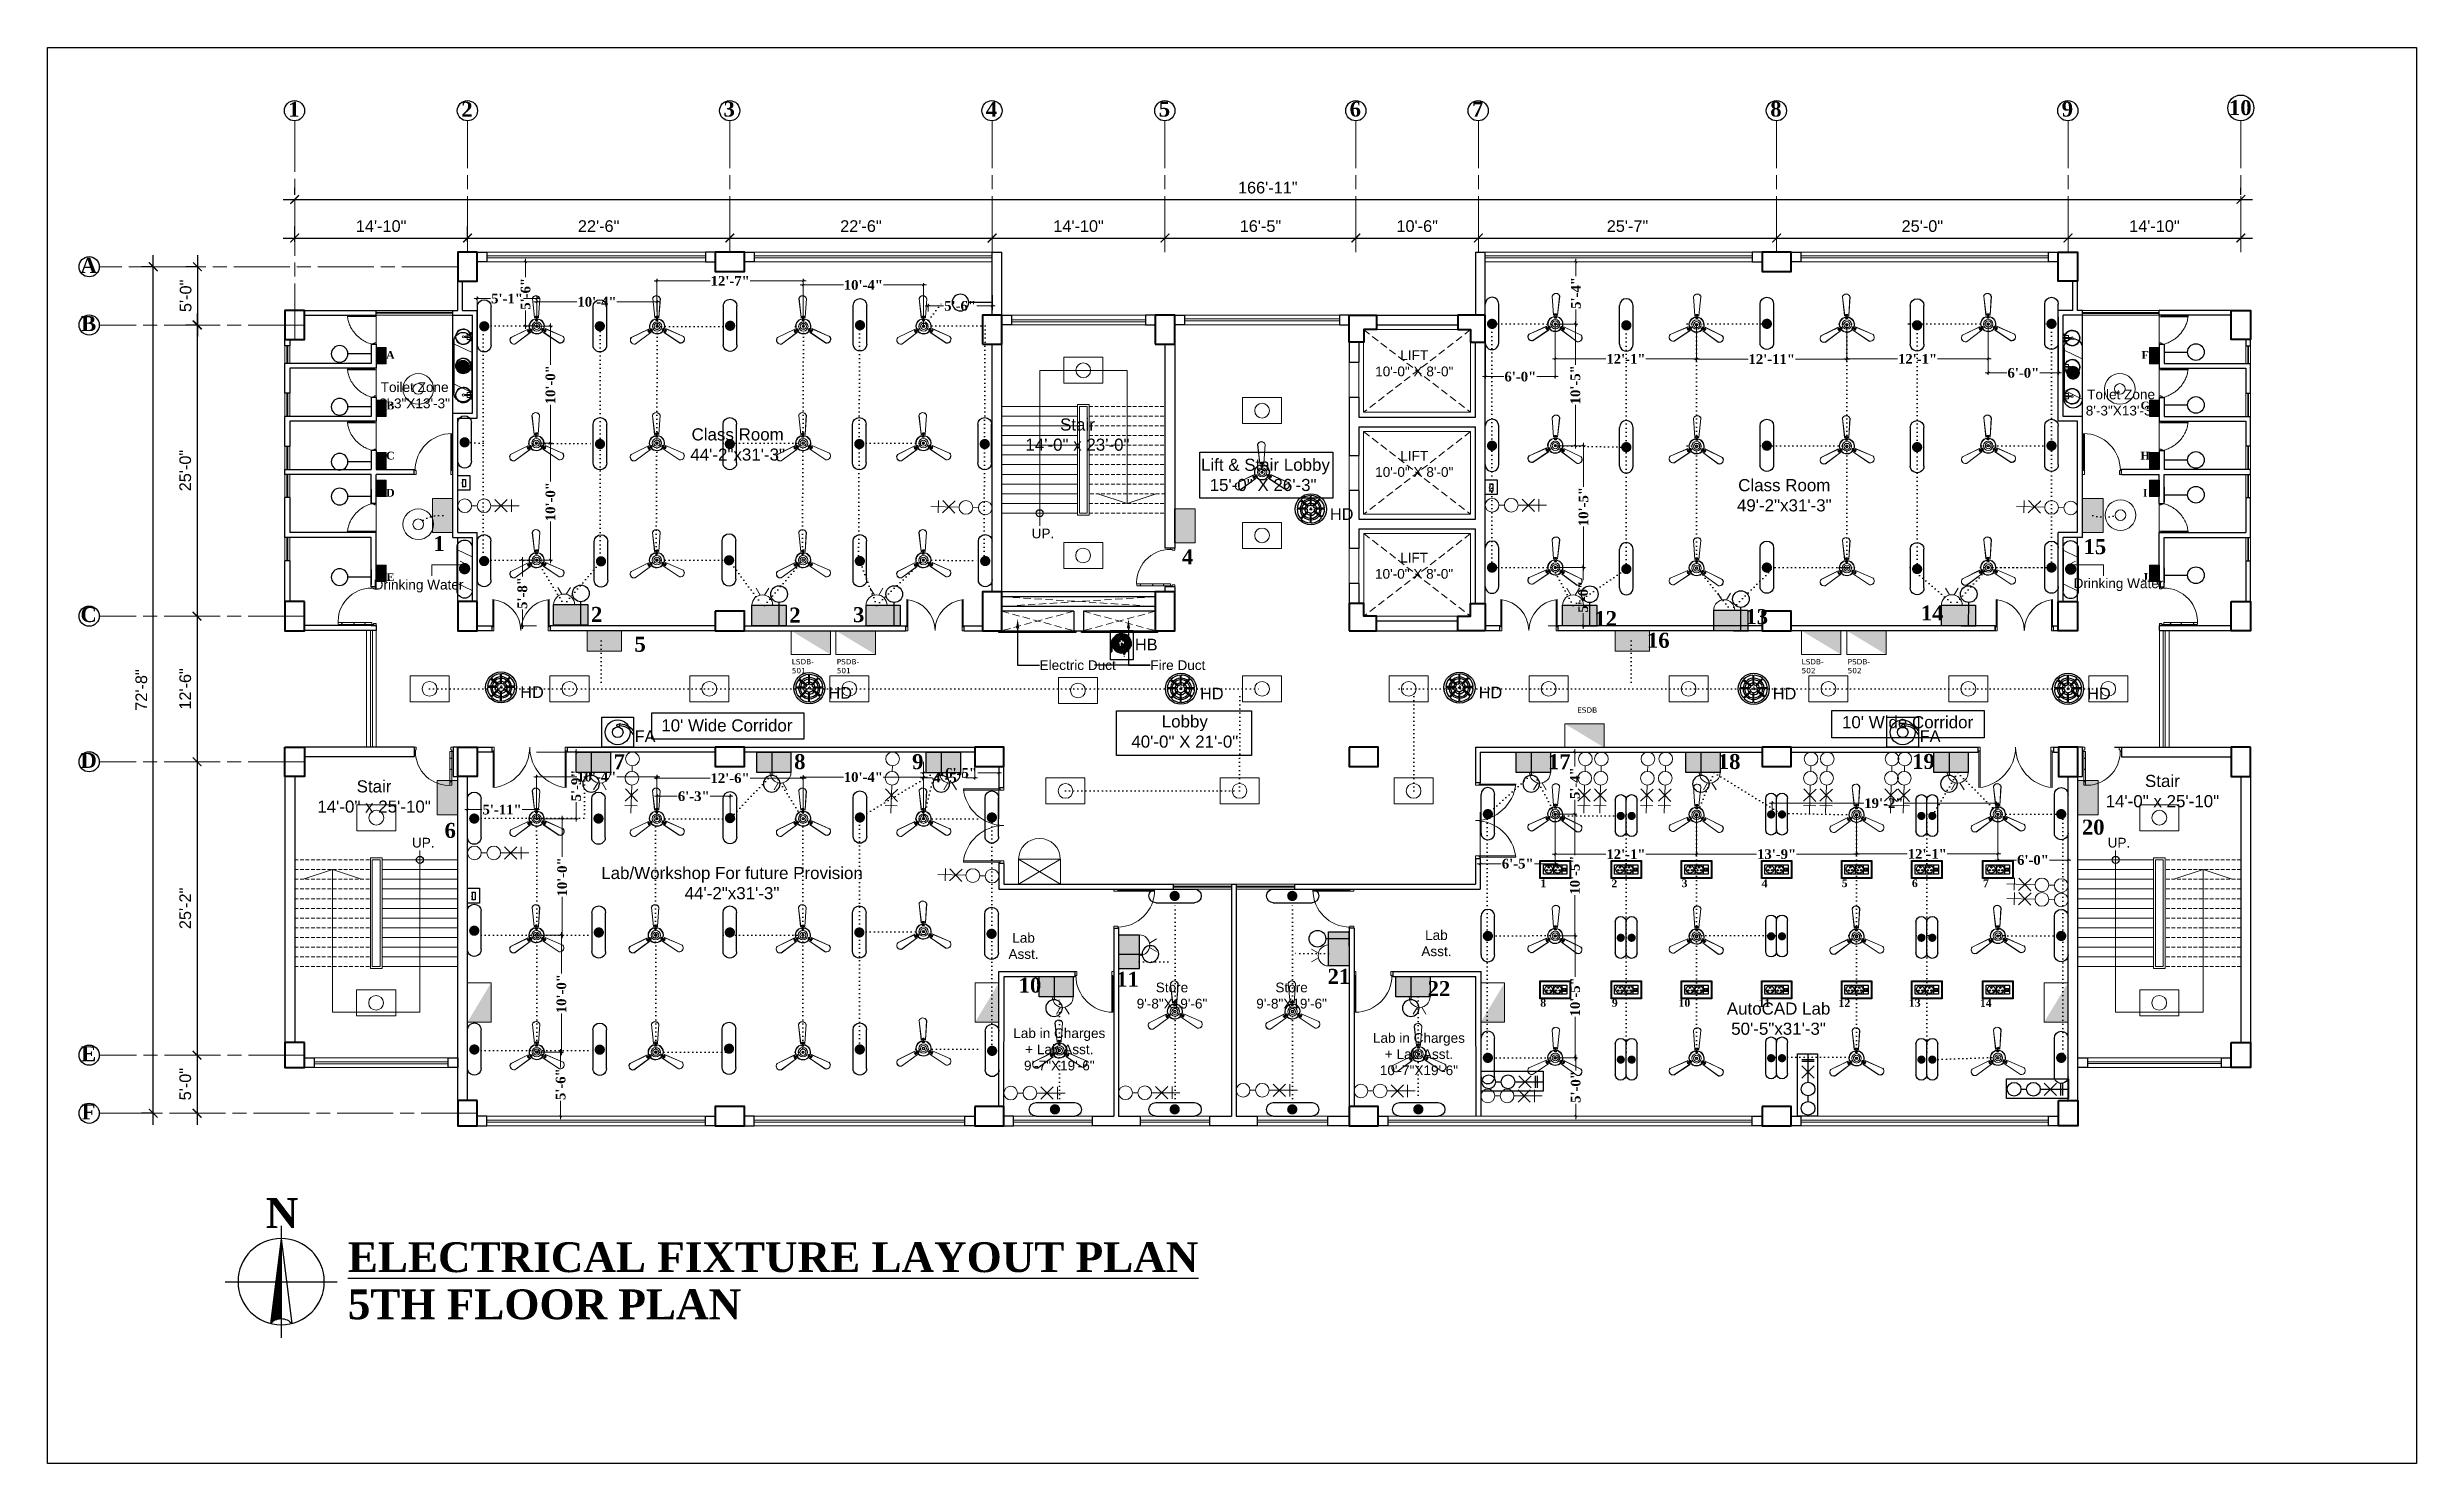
# Model space of a CAD drawing. Header units: inches. Extents: x -12 to 20935469, y -1604 to 24729220.
# Drawn here: x 20823799 to 20826238, y 24651419 to 24652878 of the extents above; entities that cross this region are included whole.
import ezdxf
from ezdxf import colors
from ezdxf.entities.mleader import LeaderData, LeaderLine
from ezdxf.math import Vec2, Vec3

# ---------------------------------------------------------------- set-up
doc = ezdxf.new("R2010")
doc.units = ezdxf.units.IN
doc.header["$LTSCALE"] = 0.03
doc.header["$MEASUREMENT"] = 0
doc.header["$PDMODE"] = 32
doc.header["$PDSIZE"] = 15
for name, pattern in [('ACAD_ISO02W100', [15, 12, -3]), ('ACAD_ISO08W100', [36, 24, -3, 6, -3]), ('DASHED2', [0.375, 0.25, -0.125]), ('DOT', [0.25, 0, -0.25])]:
    doc.linetypes.add(name, pattern=pattern)
for name, color, linetype, lineweight in [('0-elect.fixture-3 fan', 200, 'Continuous', 20), ('2', 7, 'Continuous', 9), ('CL BOX', 90, 'ACAD_ISO02W100', 0), ('column', 1, 'Continuous', 40), ('Dim Line', 252, 'Continuous', 13), ('Dimiention', 75, 'Continuous', 18), ('Door', 7, 'Continuous', 18), ('Dot', 253, 'Continuous', 0), ('DOUBLE LIGHT', 210, 'Continuous', 0), ('E-CF', 4, 'Continuous', 30), ('Gas', 21, 'Continuous', 5), ('Glass Line', 252, 'Continuous', 9), ('Grid Line', 252, 'Continuous', 18), ('line', 7, 'Continuous', 9), ('Main Wall', 7, 'Continuous', 30), ('RAIL', 23, 'Continuous', 13), ('STAIR', 46, 'Continuous', 15), ('TOILET FIXTURE', 142, 'Continuous', 5), ('TU TEXT', 251, 'Continuous', 13), ('wind.', 150, 'Continuous', 20)]:
    doc.layers.add(name, color=color, linetype=linetype, lineweight=lineweight)
for name, color, linetype in [('3p+2p+eth', 170, 'Continuous'), ('ac 3p', 112, 'Continuous'), ('BL TEXT', 7, 'Continuous'), ('BOX T', 182, 'Continuous'), ('DIM TEXT 2025', 7, 'Continuous'), ('ELECTRICAL FITTINGS', 130, 'Continuous'), ('fire alarm', 10, 'Continuous'), ('FUR', 251, 'Continuous'), ('H', 154, 'Continuous'), ('heat detactor', 8, 'Continuous'), ('QP TEX', 7, 'Continuous'), ('SB TEXT', 215, 'DOT'), ('TEXT', 7, 'Continuous'), ('w', 188, 'DOT')]:
    doc.layers.add(name, color=color, linetype=linetype)
doc.styles.add('2', font='swisscl.ttf')
doc.styles.add('RomanS', font='arial.ttf', dxfattribs={"height": 12})
doc.styles.get("Standard").update_dxf_attribs({"font": 'timesbd.ttf'})
doc.dimstyles.new('Aec_Arch_I', dxfattribs={"dimscale": 96, "dimtxt": 12, "dimasz": 0.09375, "dimexe": 0.125, "dimexo": 0.125, "dimgap": 0.0625, "dimtad": 1, "dimdec": 0, "dimzin": 3, "dimdsep": 46, "dimlunit": 4, "dimtxsty": 'RomanS', "dimblk1": 'ARCHTICK', "dimblk2": 'ARCHTICK', "dimsah": 1, "dimcen": 0.09375, "dimdle": 0.125, "dimadec": 0, "dimazin": 0, "dimtfac": 0.75, "dimtdec": 0, "dimtmove": 2, "dimatfit": 3, "dimldrblk": 'ARCHTICK', "dimfxl": 1, "dimfrac": 1, "dimtolj": 1, "dimtzin": 0, "dimarcsym": 0})
doc.dimstyles.new('Standard 8', dxfattribs={"dimtxt": 7, "dimasz": 2, "dimexe": 2, "dimexo": 2, "dimgap": 2, "dimtad": 0, "dimdec": 0, "dimzin": 3, "dimdsep": 46, "dimlunit": 4, "dimtxsty": 'Standard', "dimblk": 'OBLIQUE', "dimcen": 3, "dimdle": 3, "dimclrd": 256, "dimclre": 256, "dimclrt": 256, "dimadec": 0, "dimazin": 0, "dimtfac": 1, "dimtdec": 0, "dimtix": 1, "dimtofl": 0, "dimtmove": 0, "dimatfit": 0, "dimldrblk": 'OBLIQUE', "dimfxl": 1, "dimtolj": 1, "dimtzin": 0, "dimlwd": -1, "dimlwe": -1, "dimarcsym": 0})

msp = doc.modelspace()

# ---------------------------------------------------------------- texts
msp.add_text('N', height=30.7).set_placement((20824024.2, 24651661.8, 0))
at = {"insert": (20824108.6, 24651647.1, 0), "char_height": 30.731, "width": 958.24, "attachment_point": 1, "line_spacing_factor": 0.947396}
msp.add_mtext('{\\LELECTRICAL FIXTURE LAYOUT PLAN \\P}5TH FLOOR PLAN', dxfattribs=at)
at = {"layer": 'BOX T', "char_height": 8, "width": 227.458, "attachment_point": 8, "rotation": 0}
for s, insert in [('1', (20825339.1, 24652012.7)), ('2', (20825412.3, 24652012.7)), ('3', (20825484.6, 24652012.7)), ('4', (20825567, 24652012.7)), ('5', (20825649.4, 24652012.7)), ('6', (20825721.7, 24652012.7)), ('7', (20825794.8, 24652012.7)), ('8', (20825339.1, 24651889.5)), ('9', (20825412.8, 24651889.5)), ('10', (20825484.5, 24651889.5)), ('11', (20825566.9, 24651889.5)), ('12', (20825649.2, 24651889.5)), ('13', (20825721.6, 24651889.5)), ('14', (20825794.7, 24651889.5))]:
    msp.add_mtext(s, dxfattribs=dict(at, insert=insert))
at = {"layer": 'SB TEXT', "width": 227.458, "attachment_point": 8, "rotation": 0}
for s, insert, char_height in [('\\A1;A', (20824152.4, 24652556.9), 8), ('\\A1;F', (20825958.8, 24652556.9), 8), ('\\A1;B', (20824152.4, 24652504.7), 8), ('\\A1;G', (20825958.8, 24652504.7), 8), ('\\A1;C', (20824152.4, 24652453.1), 8), ('\\A1;H', (20825958.8, 24652453.1), 8), ('\\A1;D', (20824152.4, 24652414.9), 8), ('\\A1;I', (20825958.8, 24652414.9), 8), ('\\A1;1', (20824202.5, 24652358.8), 15.44), ('4', (20824973, 24652345.3), 15.4), ('15', (20825907, 24652355.5), 15.44), ('\\A1;E', (20824152.4, 24652328.1), 8), ('\\A1;J', (20825958.8, 24652328.1), 8), ('2', (20824364.8, 24652286), 15.4), ('2', (20824568.9, 24652285.3), 15.4), ('3', (20824634.5, 24652285.5), 15.4), ('12', (20825403.4, 24652281.7), 15.44), ('13', (20825558.9, 24652283.4), 15.44), ('14', (20825739.5, 24652287.4), 15.44), ('5', (20824409.5, 24652255), 15.4), ('16', (20825457.6, 24652259.1), 15.44), ('7', (20824388, 24652134.2), 15.4), ('8', (20824573.9, 24652134.1), 15.4), ('9', (20824695.3, 24652134.1), 15.4), ('17', (20825355.7, 24652134.2), 15.44), ('18', (20825530.5, 24652134.2), 15.44), ('19', (20825730.6, 24652134.3), 15.44), ('6', (20824214, 24652063.3), 15.4), ('20', (20825905.3, 24652066.6), 15.44), ('10', (20824810.8, 24651903.9), 15.44), ('11', (20824911.2, 24651910.2), 15.44), ('21', (20825128.8, 24651913.2), 15.44), ('22', (20825231.8, 24651900.6), 15.44)]:
    msp.add_mtext(s, dxfattribs=dict(at, insert=insert, char_height=char_height))
at = {"layer": 'TEXT', "color": 30, "lineweight": 5, "ltscale": 20, "attachment_point": 2, "style": '2'}
for s, width, gutter_width, insert, char_height in [('\\pxsm1;{\\fArial|b0|i0|c0|p34;\\C0;LIFT\\P10\'-0" X 8\'-0" }', 235.592, 0.75, (20825206.4, 24652565.6), 10), ('{\\fArial|b0|i0|c0|p34;\\C0;Toilet Zone\\P8\'-3"X13\'-3"}', 104.76, 0.5, (20824177.4, 24652532.7), 10), ('{\\fArial|b0|i0|c0|p34;\\C0;Toilet Zone\\P8\'-3"X13\'-3"}', 104.76, 0.5, (20825934, 24652525.2), 10), ('\\pxsm1;{\\fArial|b0|i0|c0|p34;\\C0;Class Room\\P44\'-2"x31\'-3"}', 230.765, 0.5, (20824509.9, 24652485.3), 12.476), ('\\pxsm1;{\\fArial|b0|i0|c0|p34;\\C0;Stair\\P14\'-0" x 23\'-0"  }', 164.655, 0.282, (20824859.7, 24652495.5), 12.476), ('\\pxsm1,qc;{\\fArial|b0|i0|c0|p34;\\C0; Lift & Stair Lobby\\P15\'-0" X 26\'-3" }', 188.808, 0.75, (20825050.8, 24652454), 12.476), ('\\pxsm1;{\\fArial|b0|i0|c0|p34;\\C0;LIFT\\P10\'-0" X 8\'-0" }', 235.592, 0.75, (20825206.4, 24652462), 10), ('\\pxsm1,qc;{\\fArial|b0|i0|c0|p34;\\C0;Class Room \\P49\'-2"x31\'-3"}', 321.423, 0.5, (20825587.3, 24652433), 12.476), ('{\\fArial|b0|i0|c0|p34;\\C0;UP.}', 104.76, 0.5, (20824824.2, 24652382), 10), ('\\pxsm1;{\\fArial|b0|i0|c0|p34;\\C0;LIFT\\P10\'-0" X 8\'-0" }', 235.592, 0.75, (20825206.2, 24652357.1), 10), ('\\pxsm1;{\\fArial|b0|i0|c0|p34;\\C0;Drinking Water }', 88.563, 0.282, (20824181.4, 24652329.3), 10), ('\\pxsm1;{\\fArial|b0|i0|c0|p34;\\C0;Drinking Water }', 88.563, 0.282, (20824181.4, 24652329.3), 10), ('\\pxsm1;{\\fArial|b0|i0|c0|p34;\\C0;Drinking Water }', 88.563, 0.282, (20825931.3, 24652330.7), 10), ("\\pxsm1,qc;{\\fArial|b0|i0|c0|p34;\\C0;10' Wide Corridor}", 227.89, 0.75, (20824498.8, 24652185.6), 12.476), ('\\pxsm1,qc;{\\fArial|b0|i0|c0|p34;\\C0;Lobby\\P40\'-0" X 21\'-0" }', 146.388, 0.75, (20824970.2, 24652189.7), 12.476), ("\\pxsm1,qc;{\\fArial|b0|i0|c0|p34;\\C0;10' Wide Corridor}", 227.89, 0.75, (20825714.2, 24652188.9), 12.476), ('\\pxsm1;{\\fArial|b0|i0|c0|p34;\\C0;Stair\\P14\'-0" x 25\'-10"  }', 205.868, 0.282, (20824135.6, 24652122.8), 12.476), ('\\pxsm1;{\\fArial|b0|i0|c0|p34;\\C0;Stair\\P14\'-0" x 25\'-10"  }', 218.087, 0.282, (20825976.5, 24652128.4), 12.476), ('{\\fArial|b0|i0|c0|p34;\\C0;UP.}', 104.76, 0.5, (20824186.3, 24652063.6), 10), ('{\\fArial|b0|i0|c0|p34;\\C0;UP.}', 104.76, 0.5, (20825931.8, 24652063.6), 10), ('\\pxsm1;{\\fArial|b0|i0|c0|p34;\\C0;Lab/Workshop For future Provision\\P44\'-2"x31\'-3"}', 289.483, 0.5, (20824504.1, 24652033.6), 12.476), ('{\\fArial|b0|i0|c0|p34;\\C0;Lab Asst. }', 49.47, 0.5, (20824804.2, 24651965.6), 10), ('{\\fArial|b0|i0|c0|p34;\\C0;Lab Asst. }', 49.874, 0.5, (20825229.2, 24651968.4), 10), ('{\\fArial|b0|i0|c0|p34;\\C0;Store\\P9\'-8"X19\'-6"}', 104.76, 0.5, (20824957, 24651914.5), 10), ('{\\fArial|b0|i0|c0|p34;\\C0;Store\\P9\'-8"X19\'-6"}', 104.76, 0.5, (20825080.1, 24651914.5), 10), ('\\pxsm1,qc;{\\fArial|b0|i0|c0|p34;\\C0;AutoCAD Lab\\P50\'-5"x31\'-3"}', 321.423, 0.5, (20825581.4, 24651894), 12.476), ('{\\fArial|b0|i0|c0|p34;\\C0;Lab in Charges + Lab Asst. \\P9\'-7"X19\'-6"}', 104.76, 0.5, (20824841, 24651867.4), 10), ('{\\fArial|b0|i0|c0|p34;\\C0;Lab in Charges + Lab Asst. \\P10\'-7"X19\'-6"}', 104.76, 0.5, (20825211.2, 24651862.5), 10)]:
    msp.add_mtext_dynamic_manual_height_columns(s, width=width, gutter_width=gutter_width, heights=[0], dxfattribs=dict(at, insert=insert, char_height=char_height))
at = {"layer": 'TU TEXT', "color": 5, "ltscale": 50, "char_height": 5, "attachment_point": 1}
for s, insert in [('{\\fVerdana|b0|i0|c0|p34;\\H1.1x;\\C256;LSDB-\\P501}', (20824565.6, 24652247.7)), ('{\\fVerdana|b0|i0|c0|p34;\\H1.1x;\\C256;PSDB-\\P501}', (20824611.9, 24652247.7)), ('{\\fVerdana|b0|i0|c0|p34;\\H1.1x;\\C256;LSDB-\\P502}', (20825605.1, 24652247.7)), ('{\\fVerdana|b0|i0|c0|p34;\\H1.1x;\\C256;PSDB-\\P502}', (20825652.5, 24652247.7)), ('{\\fVerdana|b0|i0|c0|p34;\\H1.1x;\\C256;ESDB}', (20825374.1, 24652197.9))]:
    msp.add_mtext_dynamic_manual_height_columns(s, width=10.038, gutter_width=0.0112, heights=[0], dxfattribs=dict(at, insert=insert))

# ---------------------------------------------------------------- blocks, each defined once
blk = doc.blocks.new('Door_45')
at = {"layer": 'Door'}
for p, q in [((1.5, 5), (1.5, 44)), ((1.5, 40), (2.2, 40)), ((2.2, 40), (2.2, 39.5)), ((2.2, 39.5), (2.7, 39.5)), ((2.7, 39.5), (2.7, 40)), ((2.7, 40), (3.5, 40)), ((3.5, 44), (3.5, 5)), ((0, 0), (0, 5)), ((0, 5), (1.5, 5)), ((1.5, 25.8), (2.2, 25.8)), ((1.5, 12.6), (2.2, 12.6)), ((3.5, 5), (1.5, 5)), ((1.5, 5), (1.5, 3)), ((1.5, 3), (2.5, 3)), ((2.2, 25.8), (2.2, 25.3)), ((2.2, 25.3), (2.7, 25.3)), ((2.2, 12.6), (2.2, 13.1)), ((2.2, 13.1), (2.7, 13.1)), ((2.5, 3), (2.5, 0)), ((2.7, 25.8), (3.5, 25.8)), ((2.7, 25.3), (2.7, 25.8)), ((2.7, 13.1), (2.7, 12.6)), ((2.7, 12.6), (3.5, 12.6)), ((42.5, 3), (42.5, 0)), ((43.5, 3), (42.5, 3)), ((45, 5), (43.5, 5)), ((43.5, 5), (43.5, 3)), ((45, 0), (45, 5)), ((2.5, 0), (0, 0)), ((42.5, 0), (45, 0))]:
    blk.add_line(p, q, dxfattribs=at)
blk.add_arc((4.7, 5.3), 38.8, 359.6233, 94.6685, dxfattribs=at)
blk = doc.blocks.new('sssss-flat-876')
at = {"layer": 'Door', "linetype": 'Continuous', "ltscale": 3}
blk.add_line((3666.5, 84027.2), (3666.5, 84055.7), dxfattribs=at)
at = {"layer": 'Door', "linetype": 'Continuous', "ltscale": 3, "extrusion": (-7.21527e-09, -3.35624e-18, 1), "elevation": 0}
for points in [[(3666.5, 84057.2), (3666.5, 84055.7), (3668.4, 84055.7), (3668.4, 84056.5), (3670.2, 84056.5), (3670.2, 84057.2)], [(3668.4, 84055.7), (3696.2, 84055.7), (3696.2, 84056.5), (3668.4, 84056.5)]]:
    blk.add_lwpolyline(points, close=True, dxfattribs=at)
at = {"layer": 'Door', "linetype": 'Continuous', "ltscale": 3, "flags": 128}
blk.add_lwpolyline([(3670.2, 84027.2, 0.04096), (3675.5, 84028.9, 0.082496), (3684.9, 84034.8, 0.052187), (3689.7, 84040, 0.043988), (3692.9, 84045, 0.036571), (3694.8, 84049.6, 0.034751), (3695.9, 84054.2, 0.011435), (3696.2, 84055.7)], format="xyb", dxfattribs=at)
at = {"layer": 'Door', "linetype": 'Continuous', "ltscale": 3}
blk.add_lwpolyline([(3666.5, 84027.2), (3666.5, 84028.7), (3668.4, 84028.7), (3668.4, 84027.9), (3670.2, 84027.9), (3670.2, 84027.2)], close=True, dxfattribs=at)
blk = doc.blocks.new('7-flat-72')
at = {"layer": 'Glass Line', "color": 8, "ltscale": 20}
for p, q in [((-64478.7, 376960.5), (-64480.3, 376960.5)), ((-64480.3, 376959.5), (-64480.3, 376960.5)), ((-64480.3, 376959.5), (-64480.3, 376960.5)), ((-64478.7, 376959.5), (-64480.3, 376959.5)), ((-64480.3, 376959.1), (-64480.3, 376959.4)), ((-64478.7, 376959.4), (-64480.3, 376959.4)), ((-64478.7, 376959.1), (-64480.3, 376959.1)), ((-64480.2, 376959.4), (-64480.2, 376959.5)), ((-64480.1, 376959.5), (-64480.1, 376960.5)), ((-64479.9, 376959.5), (-64479.9, 376960.5)), ((-64479.5, 376959.5), (-64479.5, 376960.5)), ((-64479.1, 376959.5), (-64479.1, 376960.5)), ((-64478.9, 376959.5), (-64478.9, 376960.5)), ((-64478.9, 376959.4), (-64478.9, 376959.5)), ((-64478.8, 376959.5), (-64478.8, 376960.5)), ((-64478.7, 376959.5), (-64478.7, 376960.5)), ((-64478.7, 376959.1), (-64478.7, 376959.4)), ((-64475.1, 376959.4), (-64476.9, 376959.4)), ((-64476.9, 376959.1), (-64476.9, 376959.4)), ((-64475.1, 376959.1), (-64476.9, 376959.1)), ((-64476.6, 376959.4), (-64476.6, 376966.6)), ((-64475.5, 376966.6), (-64476.6, 376966.6)), ((-64475.5, 376959.4), (-64475.5, 376966.6)), ((-64475.1, 376959.1), (-64475.1, 376959.4)), ((-64473.3, 376960.5), (-64471.7, 376960.5)), ((-64473.3, 376959.5), (-64473.3, 376960.5)), ((-64473.3, 376959.5), (-64473.3, 376960.5)), ((-64473.3, 376959.5), (-64471.7, 376959.5)), ((-64473.3, 376959.1), (-64473.3, 376959.4)), ((-64473.3, 376959.4), (-64471.7, 376959.4)), ((-64473.3, 376959.1), (-64471.7, 376959.1)), ((-64473.1, 376959.5), (-64473.1, 376960.5)), ((-64473.1, 376959.4), (-64473.1, 376959.5)), ((-64472.9, 376959.5), (-64472.9, 376960.5)), ((-64472.5, 376959.5), (-64472.5, 376960.5)), ((-64472.1, 376959.5), (-64472.1, 376960.5)), ((-64471.9, 376959.5), (-64471.9, 376960.5)), ((-64471.9, 376959.4), (-64471.9, 376959.5)), ((-64471.8, 376959.5), (-64471.8, 376960.5)), ((-64471.7, 376959.5), (-64471.7, 376960.5)), ((-64471.7, 376959.1), (-64471.7, 376959.4))]:
    blk.add_line(p, q, dxfattribs=at)
blk.add_circle((-64476, 376968.4, 0), 1.08, dxfattribs=at)
for radius, start, end in [(8.1, 273.8334, 266.1883), (7.55, 274.115, 265.9068)]:
    blk.add_arc((-64476, 376968.4, 0), radius, start, end, dxfattribs=at)
blk = doc.blocks.new('SFSFSFS-flat-72')
at = {"layer": 'TOILET FIXTURE', "ltscale": 0.2}
blk.add_lwpolyline([(-3918.5, -3608.1), (-3918.5, -3602.7), (-3923.9, -3602.7), (-3923.9, -3608.1)], close=True, dxfattribs=at)
at = {"layer": 'TOILET FIXTURE', "ltscale": 20}
blk.add_blockref('7-flat-72', (60554.8, -380567.2), dxfattribs=at)
blk = doc.blocks.new('$D40')
at = {"layer": 'Door'}
for p, q in [((1, 4), (1, 42)), ((2, 0), (2, 42)), ((1, 5), (0, 5)), ((2, 0), (0, 0)), ((2, 4), (1, 4)), ((39, 4), (38, 4)), ((38, 4), (38, 0)), ((40, 0), (38, 0)), ((40, 5), (39, 5)), ((39, 5), (39, 4))]:
    blk.add_line(p, q, dxfattribs=at)
blk.add_arc((1, 4), 38, 0, 90, dxfattribs=at)
blk = doc.blocks.new('A$C36295410')
at = {"layer": 'Door'}
for p, q in [((1, 4), (1, 32)), ((2, 0), (2, 32)), ((58, 0), (58, 32)), ((59, 4), (59, 32)), ((1, 5), (0, 5)), ((2, 4), (1, 4)), ((58, 4), (59, 4)), ((59, 5), (60, 5)), ((2, 0), (0, 0)), ((58, 0), (60, 0))]:
    blk.add_line(p, q, dxfattribs=at)
for centre, start, end in [((-2.5, -0.3), 0.5906, 83.7783), ((62.5, -0.3), 96.2217, 179.4094)]:
    blk.add_arc(centre, 32.5, start, end, dxfattribs=at)
blk = doc.blocks.new('bulb')
at = {"layer": 'line', "color": 4, "lineweight": 25, "ltscale": 50}
for p, q in [((20823168.7, 24658803.9), (20823168.7, 24658777.6)), ((20823168.7, 24658790.8), (20823209.9, 24658790.8))]:
    blk.add_line(p, q, dxfattribs=at)
blk.add_circle((20823224.6, 24658790.8), 14.7, dxfattribs=at)
blk = doc.blocks.new('GGGFGFG')
at = {"layer": 'line', "color": 4, "ltscale": 50}
for p, q in [((7356688, 3293208), (7357003, 3293208)), ((7356688, 3292998), (7356688, 3293208)), ((7357003, 3293208), (7357003, 3292998)), ((7357003, 3292998), (7356688, 3292998))]:
    blk.add_line(p, q, dxfattribs=at)
blk.add_circle((7356846, 3293103), 59.6, dxfattribs=at)
blk = doc.blocks.new('FDDF')
at = {"layer": 'line', "color": 6, "linetype": 'Continuous', "lineweight": 25, "ltscale": 50}
for p, q in [((7351583, 3307777), (7351583, 3307352)), ((7351732, 3307777), (7351732, 3307352))]:
    blk.add_line(p, q, dxfattribs=at)
at = {"layer": 'line', "color": 6, "linetype": 'Continuous', "lineweight": 40, "ltscale": 50, "const_width": 56.1}
blk.add_lwpolyline([(7351657, 3307597, 1), (7351657, 3307541, 1)], format="xyb", close=True, dxfattribs=at)
at = {"layer": 'line', "color": 6, "linetype": 'Continuous', "lineweight": 25, "ltscale": 50}
for centre, start, end in [((7351657, 3307777), 0, 180), ((7351657, 3307352), 180, 0)]:
    blk.add_arc(centre, 74.8, start, end, dxfattribs=at)
blk = doc.blocks.new('JJUJUJUKI')
at = {"layer": 'line', "color": 6, "ltscale": 50}
for p, q in [((7363095, 3291794), (7362945, 3291867)), ((7363095, 3291461), (7362945, 3291534))]:
    blk.add_line(p, q, dxfattribs=at)
at = {"layer": 'line', "color": 5, "xscale": -1, "rotation": 180}
blk.add_blockref('FDDF', (11363, 6599219), dxfattribs=at)
blk = doc.blocks.new('RTRT')
at = {"layer": 'line', "color": 5}
blk.add_blockref('JJUJUJUKI', (0, 0), dxfattribs=at)
blk = doc.blocks.new('JUJUJUKIII')
at = {"layer": 'H', "ltscale": 50, "true_color": 0x999999, "transparency": 33554556}
h = blk.add_hatch(color=253, dxfattribs=at)
h.dxf.hatch_style = 1
h.paths.add_polyline_path([(7363220, 3291034), (7363426, 3291034), (7363426, 3291377), (7363220, 3291377)])
at = {"layer": 'Dimiention', "color": 4, "ltscale": 50}
blk.add_lwpolyline([(7363220, 3291034), (7363426, 3291034), (7363426, 3291377), (7363220, 3291377)], close=True, dxfattribs=at)
blk = doc.blocks.new('E-CF')
at = {"layer": '0-elect.fixture-3 fan', "color": 230, "linetype": 'ByBlock', "lineweight": 13, "ltscale": 5}
for p, q in [((-1.4, 6.5), (-2.4, 20.9)), ((-1.4, 6.5), (-2.3, 20.9)), ((3.2, 20.7), (1.6, 6.5)), ((3.3, 20.7), (1.7, 6.5)), ((-19.6, -7.5), (-6.5, -1.7)), ((-19.6, -7.5), (-6.4, -1.8)), ((-5, -4.4), (-16.9, -12.4)), ((-4.9, -4.5), (-16.9, -12.5)), ((16.3, -13.3), (4.7, -4.7)), ((16.3, -13.2), (4.8, -4.7)), ((6.3, -2.1), (19.2, -8.4)), ((6.4, -2), (19.3, -8.4))]:
    blk.add_line(p, q, dxfattribs=at)
at = {"layer": '0-elect.fixture-3 fan', "color": 232, "linetype": 'ByBlock', "lineweight": 13, "ltscale": 5}
for p, q in [((-0.4, 5.4), (-0.7, 4.8)), ((-0.3, 6.7), (-0.6, 7.3)), ((-0.4, 5), (-0.2, 4.7)), ((-0.3, 7.5), (-0.2, 7.2)), ((0, 6.9), (0.2, 7)), ((0, 5.2), (0.3, 5.3)), ((0.4, 4.9), (0.6, 4.7)), ((0.5, 7.4), (0.6, 7.2)), ((0.6, 6.7), (1, 7.2)), ((0.6, 5.4), (0.9, 4.8)), ((-6.1, -2.8), (-6.8, -2.8)), ((-6.7, -3.3), (-6.5, -3)), ((-6.3, -4), (-6.2, -3.7)), ((-5.9, -3.4), (-6.2, -3.3)), ((-5.6, -3.6), (-6, -4.2)), ((-5, -2.2), (-4.6, -1.6)), ((-4.5, -2.6), (-4.8, -2.4)), ((-4.5, -2.1), (-4.3, -1.8)), ((-4.5, -3), (-3.8, -3)), ((-4.1, -2.8), (-4, -2.5)), ((4, -2.8), (3.7, -2.8)), ((4.4, -3.2), (3.7, -3.1)), ((4.5, -2.2), (4.2, -2.2)), ((4.9, -2.4), (4.5, -1.8)), ((4.5, -2.6), (4.5, -2.9)), ((5.4, -3.9), (5.8, -4.4)), ((5.9, -3.1), (6.6, -3.1)), ((5.9, -3.4), (5.9, -3.7)), ((6.2, -4.1), (5.9, -4.1)), ((6.6, -3.5), (6.3, -3.5))]:
    blk.add_line(p, q, dxfattribs=at)
at = {"layer": '0-elect.fixture-3 fan', "color": 5, "lineweight": 13}
blk.add_line((0, 0), (0, 0), dxfattribs=at)
at = {"layer": '0-elect.fixture-3 fan', "color": 230, "linetype": 'ByBlock', "lineweight": 13, "ltscale": 5, "extrusion": (0, 0, -1)}
for centre, major_axis, start_param, end_param in [((0.5, 19.9), (-2.12, 2.12), 5.823867, 8.359631), ((0.5, 19.9), (-2.05, 2.05), 5.830329, 8.353169), ((0, 0), (-4.05, 4.05), 5.068563, 7.021343), ((0, 0), (-3.85, 3.85), 5.085186, 7.003917), ((0, 0), (4.72, 4.72), -1.003222, -0.833722), ((0, 0), (-4.05, 4.05), 0.879773, 2.832553), ((0, 0), (4.72, 4.72), -0.690743, -0.521244), ((0, 0), (-3.85, 3.85), 0.896396, 2.815126), ((-17.5, -9.5), (-2.12, 2.12), 3.729471, 6.265236), ((-17.5, -9.5), (-2.05, 2.05), 3.735934, 6.258773), ((0, 0), (-4.72, 4.72), 5.068843, 5.238343), ((0, 0), (4.72, 4.72), 3.185569, 3.355068), ((0, 0), (4.05, 4.05), 1.403372, 3.356151), ((0, 0), (-3.85, 3.85), 2.990791, 4.909522), ((0, 0), (4.72, 4.72), 1.403652, 1.573151), ((0, 0), (-4.72, 4.72), 2.66197, 2.831469), ((17, -10.3), (2.05, 2.05), 0.070743, 2.593582), ((17, -10.3), (-2.12, 2.12), 1.635076, 4.170841)]:
    blk.add_ellipse(centre, major_axis=major_axis, ratio=1, start_param=start_param, end_param=end_param, dxfattribs=at)
at = {"layer": '0-elect.fixture-3 fan', "linetype": 'ByBlock', "lineweight": 13, "ltscale": 5, "extrusion": (0, 0, -1)}
blk.add_ellipse((0, 0), major_axis=(-2.47, 2.47), ratio=1, start_param=5.497787, end_param=11.780972, dxfattribs=at)
at = {"layer": '0-elect.fixture-3 fan', "color": 200, "linetype": 'ByBlock', "lineweight": 13, "ltscale": 5, "extrusion": (0, 0, -1)}
blk.add_ellipse((0, 0), major_axis=(-1.61, 1.61), ratio=1, start_param=5.497787, end_param=11.780972, dxfattribs=at)
at = {"layer": '0-elect.fixture-3 fan', "color": 190, "linetype": 'ByBlock', "lineweight": 13, "ltscale": 5, "extrusion": (0, 0, -1)}
for major_axis, start_param, end_param in [((0.666, 0.666), 3.926991, 10.210176), ((-0.461, 0.461), 5.497787, 11.780972)]:
    blk.add_ellipse((0, 0), major_axis=major_axis, ratio=1, start_param=start_param, end_param=end_param, dxfattribs=at)
at = {"layer": '0-elect.fixture-3 fan', "color": 232, "linetype": 'ByBlock', "lineweight": 13, "ltscale": 5, "extrusion": (0, 0, -1)}
for centre, major_axis, start_param, end_param in [((-0.4, 7.4), (-0.169, 0.169), 5.038692, 7.013305), ((-0.4, 4.7), (0.169, 0.169), 2.26283, 4.381754), ((0, 0), (5.4, 5.4), -0.840677, -0.683789), ((-0.2, 7.3), (0.101, 0.101), 3.926991, 10.210176), ((-2.2, 6.1), (-1.37, 1.37), 2.052913, 2.705807), ((-0.3, 4.8), (0.101, 0.101), 3.926991, 10.210176), ((0, 0), (3.17, 3.17), -0.878763, -0.645703), ((0.1, 6.9), (0.101, 0.101), 3.926991, 10.210176), ((0.2, 5.3), (0.101, 0.101), 3.926991, 10.210176), ((0.5, 4.8), (0.101, 0.101), 3.926991, 10.210176), ((0.6, 7.3), (0.101, 0.101), 3.926991, 10.210176), ((2.6, 6), (1.46, 1.46), 3.643048, 4.257264), ((0.7, 4.7), (0.169, 0.169), 0.376965, 2.49589), ((0.7, 7.4), (-0.169, 0.169), 0.887007, 2.86162), ((-6.8, -3), (0.169, 0.169), 3.505001, 5.479614), ((0, 0), (-5.4, 5.4), 4.91891, 5.075797), ((-6.6, -3.2), (0.101, 0.101), 3.926991, 10.210176), ((-6.2, -3.8), (0.101, 0.101), 3.926991, 10.210176), ((-6.2, -4), (0.169, 0.169), 1.373501, 3.348114), ((-6.1, -3.4), (0.101, 0.101), 3.926991, 10.210176), ((-6.5, -0.8), (1.46, 1.46), 1.548653, 2.162869), ((-4.2, -4.9), (-1.37, 1.37), 6.241703, 6.894597), ((-4.6, -2.5), (-0.101, 0.101), 5.497787, 11.780972), ((-4.4, -1.8), (-0.169, 0.169), 6.136552, 8.255476), ((-4.4, -2), (-0.101, 0.101), 5.497787, 11.780972), ((0, 0), (-3.17, 3.17), 4.880824, 5.113884), ((-4.1, -2.7), (0.101, 0.101), 3.926991, 10.210176), ((-3.9, -2.7), (0.169, 0.169), 0.168435, 2.287359), ((0, 0), (-3.17, 3.17), 2.786429, 3.019489), ((3.7, -2.9), (0.169, 0.169), 2.471361, 4.590285), ((3.9, -2.8), (0.101, 0.101), 3.926991, 10.210176), ((4.3, -2), (-0.169, 0.169), 5.928021, 8.046946), ((4.3, -2.2), (0.101, 0.101), 3.926991, 10.210176), ((4.5, -2.8), (0.101, 0.101), 3.926991, 10.210176), ((3.9, -5.2), (-1.46, 1.46), 1.025054, 1.63927), ((6.4, -1.2), (1.37, 1.37), 2.576511, 3.229406), ((5.9, -3.6), (-0.101, 0.101), 5.497787, 11.780972), ((6, -4.3), (-0.169, 0.169), 2.981402, 4.956015), ((6, -4.1), (0.101, 0.101), 3.926991, 10.210176), ((0, 0), (-5.4, 5.4), 2.824515, 2.981402), ((6.5, -3.5), (-0.101, 0.101), 5.497787, 11.780972), ((6.6, -3.3), (-0.169, 0.169), 0.849902, 2.824515)]:
    blk.add_ellipse(centre, major_axis=major_axis, ratio=1, start_param=start_param, end_param=end_param, dxfattribs=at)
blk = doc.blocks.new('fgftrfteter')
at = {"layer": 'Dimiention', "color": 4, "ltscale": 50}
for p, q in [((4580895, 2288123), (4580808, 2288269)), ((4580989, 2288123), (4581076, 2288269)), ((4580720, 2287906), (4581164, 2287906))]:
    blk.add_line(p, q, dxfattribs=at)
blk.add_arc((4580942, 2287906), 222, 0, 180, dxfattribs=at)
blk = doc.blocks.new('2PIN')
at = {"layer": 'H', "true_color": 0x000000, "transparency": 33554567}
h = blk.add_hatch(color=18, dxfattribs=at)
h.dxf.hatch_style = 1
h.paths.add_polyline_path([(20823027, 24658981.2), (20822972.3, 24658981.2), (20822972.3, 24658948.3), (20823027, 24658948.3)])
blk.add_lwpolyline([(20822972.3, 24658981.2), (20823027, 24658981.2), (20823027, 24658948.3), (20822972.3, 24658948.3)], close=True)
at = {"layer": '2', "color": 6, "lineweight": 25, "transparency": 33554648, "xscale": 0.07559514081214198, "yscale": 0.07559514081214198, "zscale": 0.07559514081214198}
blk.add_blockref('fgftrfteter', (20476692.1, 24486026.6), dxfattribs=at)
blk = doc.blocks.new('_Oblique')
at = {"color": 0, "linetype": 'ByBlock', "lineweight": -2}
blk.add_line((-0.5, -0.5), (0.5, 0.5), dxfattribs=at)
blk = doc.blocks.new('*D273')
at = {"layer": 'Defpoints', "color": 0, "transparency": 16777216}
for p in [(20824427, 24652615.6), (20824303.1, 24652590.3), (20824427, 24652590.3)]:
    blk.add_point(p, dxfattribs=at)
at = {"layer": 'DIM TEXT 2025', "lineweight": 0, "transparency": 16777216}
for p, q in [((20824300.1, 24652615.6), (20824344.5, 24652615.6)), ((20824303.1, 24652590.3), (20824303.1, 24652617.6)), ((20824430, 24652615.6), (20824385.6, 24652615.6)), ((20824427, 24652590.3), (20824427, 24652617.6))]:
    blk.add_line(p, q, dxfattribs=at)
at = {"layer": 'DIM TEXT 2025', "lineweight": 0, "transparency": 16777216, "xscale": 2, "yscale": 2, "zscale": 2, "rotation": 180}
blk.add_blockref('_Oblique', (20824303.1, 24652615.6), dxfattribs=at)
at = {"layer": 'DIM TEXT 2025', "lineweight": 0, "transparency": 16777216, "xscale": 2, "yscale": 2, "zscale": 2}
blk.add_blockref('_Oblique', (20824427, 24652615.6), dxfattribs=at)
at = {"layer": 'DIM TEXT 2025', "lineweight": 0, "transparency": 16777216, "insert": (20824365.1, 24652615.6), "char_height": 10, "attachment_point": 5}
blk.add_mtext('\\A1;10\'-4"', dxfattribs=at)
blk = doc.blocks.new('*D274')
at = {"layer": 'Defpoints', "color": 0, "transparency": 16777216}
for p in [(20824577.5, 24652637.1), (20824426.8, 24652605.6), (20824577.5, 24652590.3)]:
    blk.add_point(p, dxfattribs=at)
at = {"layer": 'DIM TEXT 2025', "lineweight": 0, "transparency": 16777216}
for p, q in [((20824423.8, 24652637.1), (20824481.6, 24652637.1)), ((20824426.8, 24652605.6), (20824426.8, 24652639.1)), ((20824580.5, 24652637.1), (20824522.7, 24652637.1)), ((20824577.5, 24652590.3), (20824577.5, 24652639.1))]:
    blk.add_line(p, q, dxfattribs=at)
at = {"layer": 'DIM TEXT 2025', "lineweight": 0, "transparency": 16777216, "xscale": 2, "yscale": 2, "zscale": 2, "rotation": 180}
blk.add_blockref('_Oblique', (20824426.8, 24652637.1), dxfattribs=at)
at = {"layer": 'DIM TEXT 2025', "lineweight": 0, "transparency": 16777216, "xscale": 2, "yscale": 2, "zscale": 2}
blk.add_blockref('_Oblique', (20824577.5, 24652637.1), dxfattribs=at)
at = {"layer": 'DIM TEXT 2025', "lineweight": 0, "transparency": 16777216, "insert": (20824502.2, 24652637.1), "char_height": 10, "attachment_point": 5}
blk.add_mtext('\\A1;12\'-7"', dxfattribs=at)
blk = doc.blocks.new('*D275')
at = {"layer": 'Defpoints', "color": 0, "transparency": 16777216}
for p in [(20824701.3, 24652632.9), (20824577.3, 24652605.6), (20824701.3, 24652590.3)]:
    blk.add_point(p, dxfattribs=at)
at = {"layer": 'DIM TEXT 2025', "lineweight": 0, "transparency": 16777216}
for p, q in [((20824574.3, 24652632.9), (20824618.7, 24652632.9)), ((20824577.3, 24652605.6), (20824577.3, 24652634.9)), ((20824704.3, 24652632.9), (20824659.9, 24652632.9)), ((20824701.3, 24652590.3), (20824701.3, 24652634.9))]:
    blk.add_line(p, q, dxfattribs=at)
at = {"layer": 'DIM TEXT 2025', "lineweight": 0, "transparency": 16777216, "xscale": 2, "yscale": 2, "zscale": 2, "rotation": 180}
blk.add_blockref('_Oblique', (20824577.3, 24652632.9), dxfattribs=at)
at = {"layer": 'DIM TEXT 2025', "lineweight": 0, "transparency": 16777216, "xscale": 2, "yscale": 2, "zscale": 2}
blk.add_blockref('_Oblique', (20824701.3, 24652632.9), dxfattribs=at)
at = {"layer": 'DIM TEXT 2025', "lineweight": 0, "transparency": 16777216, "insert": (20824639.3, 24652632.9), "char_height": 10, "attachment_point": 5}
blk.add_mtext('\\A1;10\'-4"', dxfattribs=at)
blk = doc.blocks.new('*D105')
at = {"layer": 'Defpoints', "color": 0, "transparency": 16777216}
for p in [(20824706, 24652605.6), (20824771.9, 24652611.4), (20824771.9, 24652605.6)]:
    blk.add_point(p, dxfattribs=at)
at = {"layer": 'DIM TEXT 2025', "lineweight": 0, "transparency": 16777216}
for p, q in [((20824703, 24652611.4), (20824721.8, 24652611.4)), ((20824706, 24652605.6), (20824706, 24652613.4)), ((20824774.9, 24652611.4), (20824756, 24652611.4)), ((20824771.9, 24652605.6), (20824771.9, 24652613.4))]:
    blk.add_line(p, q, dxfattribs=at)
at = {"layer": 'DIM TEXT 2025', "lineweight": 0, "transparency": 16777216, "xscale": 2, "yscale": 2, "zscale": 2, "rotation": 180}
blk.add_blockref('_Oblique', (20824706, 24652611.4), dxfattribs=at)
at = {"layer": 'DIM TEXT 2025', "lineweight": 0, "transparency": 16777216, "xscale": 2, "yscale": 2, "zscale": 2}
blk.add_blockref('_Oblique', (20824771.9, 24652611.4), dxfattribs=at)
at = {"layer": 'DIM TEXT 2025', "lineweight": 0, "transparency": 16777216, "insert": (20824738.9, 24652611.4), "char_height": 10, "attachment_point": 5}
blk.add_mtext('\\A1;5\'-6"', dxfattribs=at)
blk = doc.blocks.new('*D106')
at = {"layer": 'Defpoints', "color": 0, "transparency": 16777216}
for p in [(20824241.8, 24652618.9), (20824241.8, 24652590.8), (20824303.2, 24652590.4)]:
    blk.add_point(p, dxfattribs=at)
at = {"layer": 'DIM TEXT 2025', "lineweight": 0, "transparency": 16777216}
for p, q in [((20824238.8, 24652618.9), (20824255.4, 24652618.9)), ((20824241.8, 24652590.8), (20824241.8, 24652620.9)), ((20824306.2, 24652618.9), (20824289.6, 24652618.9)), ((20824303.2, 24652590.4), (20824303.2, 24652620.9))]:
    blk.add_line(p, q, dxfattribs=at)
at = {"layer": 'DIM TEXT 2025', "lineweight": 0, "transparency": 16777216, "xscale": 2, "yscale": 2, "zscale": 2, "rotation": 180}
blk.add_blockref('_Oblique', (20824241.8, 24652618.9), dxfattribs=at)
at = {"layer": 'DIM TEXT 2025', "lineweight": 0, "transparency": 16777216, "xscale": 2, "yscale": 2, "zscale": 2}
blk.add_blockref('_Oblique', (20824303.2, 24652618.9), dxfattribs=at)
at = {"layer": 'DIM TEXT 2025', "lineweight": 0, "transparency": 16777216, "insert": (20824272.5, 24652618.9), "char_height": 10, "attachment_point": 5}
blk.add_mtext('\\A1;5\'-1"', dxfattribs=at)
blk = doc.blocks.new('*D276')
at = {"layer": 'Defpoints', "color": 0, "transparency": 16777216}
for p in [(20824427.2, 24652106.4), (20824427.2, 24652089.2), (20824502.1, 24652083.9)]:
    blk.add_point(p, dxfattribs=at)
at = {"layer": 'DIM TEXT 2025', "lineweight": 0, "transparency": 16777216}
for p, q in [((20824424.2, 24652106.4), (20824447.6, 24652106.4)), ((20824427.2, 24652089.2), (20824427.2, 24652108.4)), ((20824505.1, 24652106.4), (20824481.7, 24652106.4)), ((20824502.1, 24652083.9), (20824502.1, 24652108.4))]:
    blk.add_line(p, q, dxfattribs=at)
at = {"layer": 'DIM TEXT 2025', "lineweight": 0, "transparency": 16777216, "xscale": 2, "yscale": 2, "zscale": 2, "rotation": 180}
blk.add_blockref('_Oblique', (20824427.2, 24652106.4), dxfattribs=at)
at = {"layer": 'DIM TEXT 2025', "lineweight": 0, "transparency": 16777216, "xscale": 2, "yscale": 2, "zscale": 2}
blk.add_blockref('_Oblique', (20824502.1, 24652106.4), dxfattribs=at)
at = {"layer": 'DIM TEXT 2025', "lineweight": 0, "transparency": 16777216, "insert": (20824464.7, 24652106.4), "char_height": 10, "attachment_point": 5}
blk.add_mtext('\\A1;6\'-3"', dxfattribs=at)
blk = doc.blocks.new('*D283')
at = {"layer": 'Defpoints', "color": 0, "transparency": 16777216}
for p in [(20824778.6, 24652130.4), (20824701.2, 24652083.3), (20824778.6, 24652083.3)]:
    blk.add_point(p, dxfattribs=at)
at = {"layer": 'DIM TEXT 2025', "lineweight": 0, "transparency": 16777216}
for p, q in [((20824698.2, 24652130.4), (20824722.8, 24652130.4)), ((20824701.2, 24652083.3), (20824701.2, 24652132.4)), ((20824781.6, 24652130.4), (20824757, 24652130.4)), ((20824778.6, 24652083.3), (20824778.6, 24652132.4))]:
    blk.add_line(p, q, dxfattribs=at)
at = {"layer": 'DIM TEXT 2025', "lineweight": 0, "transparency": 16777216, "xscale": 2, "yscale": 2, "zscale": 2, "rotation": 180}
blk.add_blockref('_Oblique', (20824701.2, 24652130.4), dxfattribs=at)
at = {"layer": 'DIM TEXT 2025', "lineweight": 0, "transparency": 16777216, "xscale": 2, "yscale": 2, "zscale": 2}
blk.add_blockref('_Oblique', (20824778.6, 24652130.4), dxfattribs=at)
at = {"layer": 'DIM TEXT 2025', "lineweight": 0, "transparency": 16777216, "insert": (20824739.9, 24652130.4), "char_height": 10, "attachment_point": 5}
blk.add_mtext('\\A1;6\'-5"', dxfattribs=at)
blk = doc.blocks.new('*D116')
at = {"layer": 'Defpoints', "color": 0, "transparency": 16777216}
for p in [(20824701.2, 24652141.9), (20824753.9, 24652141.9), (20824753.9, 24652125.5)]:
    blk.add_point(p, dxfattribs=at)
at = {"layer": 'DIM TEXT 2025', "lineweight": 0, "transparency": 16777216}
for p, q in [((20824701.2, 24652141.9), (20824701.2, 24652123.5)), ((20824753.9, 24652141.9), (20824753.9, 24652123.5)), ((20824698.2, 24652125.5), (20824710.4, 24652125.5)), ((20824756.9, 24652125.5), (20824744.7, 24652125.5))]:
    blk.add_line(p, q, dxfattribs=at)
at = {"layer": 'DIM TEXT 2025', "lineweight": 0, "transparency": 16777216, "xscale": 2, "yscale": 2, "zscale": 2, "rotation": 180}
blk.add_blockref('_Oblique', (20824701.2, 24652125.5), dxfattribs=at)
at = {"layer": 'DIM TEXT 2025', "lineweight": 0, "transparency": 16777216, "xscale": 2, "yscale": 2, "zscale": 2}
blk.add_blockref('_Oblique', (20824753.9, 24652125.5), dxfattribs=at)
at = {"layer": 'DIM TEXT 2025', "lineweight": 0, "transparency": 16777216, "insert": (20824727.5, 24652125.5), "char_height": 10, "attachment_point": 5}
blk.add_mtext('\\A1;4\'-5"', dxfattribs=at)
blk = doc.blocks.new('*D284')
at = {"layer": 'Defpoints', "color": 0, "transparency": 16777216}
for p in [(20824231.9, 24652092.6), (20824231.9, 24652083.3), (20824303, 24652083.3)]:
    blk.add_point(p, dxfattribs=at)
at = {"layer": 'DIM TEXT 2025', "lineweight": 0, "transparency": 16777216}
for p, q in [((20824228.9, 24652092.6), (20824246.6, 24652092.6)), ((20824231.9, 24652083.3), (20824231.9, 24652094.6)), ((20824306, 24652092.6), (20824288.2, 24652092.6)), ((20824303, 24652083.3), (20824303, 24652094.6))]:
    blk.add_line(p, q, dxfattribs=at)
at = {"layer": 'DIM TEXT 2025', "lineweight": 0, "transparency": 16777216, "xscale": 2, "yscale": 2, "zscale": 2, "rotation": 180}
blk.add_blockref('_Oblique', (20824231.9, 24652092.6), dxfattribs=at)
at = {"layer": 'DIM TEXT 2025', "lineweight": 0, "transparency": 16777216, "xscale": 2, "yscale": 2, "zscale": 2}
blk.add_blockref('_Oblique', (20824303, 24652092.6), dxfattribs=at)
at = {"layer": 'DIM TEXT 2025', "lineweight": 0, "transparency": 16777216, "insert": (20824267.4, 24652092.6), "char_height": 10, "attachment_point": 5}
blk.add_mtext('\\A1;5\'-11"', dxfattribs=at)
blk = doc.blocks.new('*D285')
at = {"layer": 'Defpoints', "color": 0, "transparency": 16777216}
for p in [(20824426.8, 24652126.5), (20824303, 24652089.8), (20824426.8, 24652083.3)]:
    blk.add_point(p, dxfattribs=at)
at = {"layer": 'DIM TEXT 2025', "lineweight": 0, "transparency": 16777216}
for p, q in [((20824300, 24652126.5), (20824344.3, 24652126.5)), ((20824303, 24652089.8), (20824303, 24652128.5)), ((20824429.8, 24652126.5), (20824385.5, 24652126.5)), ((20824426.8, 24652083.3), (20824426.8, 24652128.5))]:
    blk.add_line(p, q, dxfattribs=at)
at = {"layer": 'DIM TEXT 2025', "lineweight": 0, "transparency": 16777216, "xscale": 2, "yscale": 2, "zscale": 2, "rotation": 180}
blk.add_blockref('_Oblique', (20824303, 24652126.5), dxfattribs=at)
at = {"layer": 'DIM TEXT 2025', "lineweight": 0, "transparency": 16777216, "xscale": 2, "yscale": 2, "zscale": 2}
blk.add_blockref('_Oblique', (20824426.8, 24652126.5), dxfattribs=at)
at = {"layer": 'DIM TEXT 2025', "lineweight": 0, "transparency": 16777216, "insert": (20824364.9, 24652126.5), "char_height": 10, "attachment_point": 5}
blk.add_mtext('\\A1;10\'-4"', dxfattribs=at)
blk = doc.blocks.new('*D117')
at = {"layer": 'Defpoints', "color": 0, "transparency": 16777216}
for p in [(20824577.3, 24652125), (20824426.8, 24652089.8), (20824577.3, 24652089.8)]:
    blk.add_point(p, dxfattribs=at)
at = {"layer": 'DIM TEXT 2025', "lineweight": 0, "transparency": 16777216}
for p, q in [((20824423.8, 24652125), (20824481.5, 24652125)), ((20824426.8, 24652089.8), (20824426.8, 24652127)), ((20824580.3, 24652125), (20824522.7, 24652125)), ((20824577.3, 24652089.8), (20824577.3, 24652127))]:
    blk.add_line(p, q, dxfattribs=at)
at = {"layer": 'DIM TEXT 2025', "lineweight": 0, "transparency": 16777216, "xscale": 2, "yscale": 2, "zscale": 2, "rotation": 180}
blk.add_blockref('_Oblique', (20824426.8, 24652125), dxfattribs=at)
at = {"layer": 'DIM TEXT 2025', "lineweight": 0, "transparency": 16777216, "xscale": 2, "yscale": 2, "zscale": 2}
blk.add_blockref('_Oblique', (20824577.3, 24652125), dxfattribs=at)
at = {"layer": 'DIM TEXT 2025', "lineweight": 0, "transparency": 16777216, "insert": (20824502.1, 24652125), "char_height": 10, "attachment_point": 5}
blk.add_mtext('\\A1;12\'-6"', dxfattribs=at)
blk = doc.blocks.new('*D118')
at = {"layer": 'Defpoints', "color": 0, "transparency": 16777216}
for p in [(20824701.2, 24652126.1), (20824577.3, 24652089.8), (20824701.2, 24652089.8)]:
    blk.add_point(p, dxfattribs=at)
at = {"layer": 'DIM TEXT 2025', "lineweight": 0, "transparency": 16777216}
for p, q in [((20824574.3, 24652126.1), (20824618.7, 24652126.1)), ((20824577.3, 24652089.8), (20824577.3, 24652128.1)), ((20824704.2, 24652126.1), (20824659.8, 24652126.1)), ((20824701.2, 24652089.8), (20824701.2, 24652128.1))]:
    blk.add_line(p, q, dxfattribs=at)
at = {"layer": 'DIM TEXT 2025', "lineweight": 0, "transparency": 16777216, "xscale": 2, "yscale": 2, "zscale": 2, "rotation": 180}
blk.add_blockref('_Oblique', (20824577.3, 24652126.1), dxfattribs=at)
at = {"layer": 'DIM TEXT 2025', "lineweight": 0, "transparency": 16777216, "xscale": 2, "yscale": 2, "zscale": 2}
blk.add_blockref('_Oblique', (20824701.2, 24652126.1), dxfattribs=at)
at = {"layer": 'DIM TEXT 2025', "lineweight": 0, "transparency": 16777216, "insert": (20824639.3, 24652126.1), "char_height": 10, "attachment_point": 5}
blk.add_mtext('\\A1;10\'-4"', dxfattribs=at)
blk = doc.blocks.new('*D145')
at = {"layer": 'Defpoints', "color": 0, "transparency": 16777216}
for p in [(20825651.7, 24652592.1), (20825797.2, 24652592.7), (20825797.2, 24652556.8)]:
    blk.add_point(p, dxfattribs=at)
at = {"layer": 'DIM TEXT 2025', "lineweight": 0, "transparency": 16777216}
for p, q in [((20825651.7, 24652592.1), (20825651.7, 24652554.8)), ((20825797.2, 24652592.7), (20825797.2, 24652554.8)), ((20825648.7, 24652556.8), (20825703.9, 24652556.8)), ((20825800.2, 24652556.8), (20825745, 24652556.8))]:
    blk.add_line(p, q, dxfattribs=at)
at = {"layer": 'DIM TEXT 2025', "lineweight": 0, "transparency": 16777216, "xscale": 2, "yscale": 2, "zscale": 2, "rotation": 180}
blk.add_blockref('_Oblique', (20825651.7, 24652556.8), dxfattribs=at)
at = {"layer": 'DIM TEXT 2025', "lineweight": 0, "transparency": 16777216, "xscale": 2, "yscale": 2, "zscale": 2}
blk.add_blockref('_Oblique', (20825797.2, 24652556.8), dxfattribs=at)
at = {"layer": 'DIM TEXT 2025', "lineweight": 0, "transparency": 16777216, "insert": (20825724.5, 24652556.8), "char_height": 10, "attachment_point": 5}
blk.add_mtext('\\A1;12\'-1"', dxfattribs=at)
blk = doc.blocks.new('*D146')
at = {"layer": 'Defpoints', "color": 0, "transparency": 16777216}
for p in [(20825497, 24652592.1), (20825651.7, 24652592.1), (20825497, 24652556.6)]:
    blk.add_point(p, dxfattribs=at)
at = {"layer": 'DIM TEXT 2025', "lineweight": 0, "transparency": 16777216}
for p, q in [((20825497, 24652592.1), (20825497, 24652554.6)), ((20825651.7, 24652592.1), (20825651.7, 24652554.6)), ((20825494, 24652556.6), (20825550.1, 24652556.6)), ((20825654.7, 24652556.6), (20825598.7, 24652556.6))]:
    blk.add_line(p, q, dxfattribs=at)
at = {"layer": 'DIM TEXT 2025', "lineweight": 0, "transparency": 16777216, "xscale": 2, "yscale": 2, "zscale": 2, "rotation": 180}
blk.add_blockref('_Oblique', (20825497, 24652556.6), dxfattribs=at)
at = {"layer": 'DIM TEXT 2025', "lineweight": 0, "transparency": 16777216, "xscale": 2, "yscale": 2, "zscale": 2}
blk.add_blockref('_Oblique', (20825651.7, 24652556.6), dxfattribs=at)
at = {"layer": 'DIM TEXT 2025', "lineweight": 0, "transparency": 16777216, "insert": (20825574.4, 24652556.6), "char_height": 10, "attachment_point": 5}
blk.add_mtext('\\A1;12\'-11"', dxfattribs=at)
blk = doc.blocks.new('*D147')
at = {"layer": 'Defpoints', "color": 0, "transparency": 16777216}
for p in [(20825351.6, 24652592.7), (20825497, 24652592.1), (20825351.6, 24652556.8)]:
    blk.add_point(p, dxfattribs=at)
at = {"layer": 'DIM TEXT 2025', "lineweight": 0, "transparency": 16777216}
for p, q in [((20825351.6, 24652592.7), (20825351.6, 24652554.8)), ((20825497, 24652592.1), (20825497, 24652554.8)), ((20825348.6, 24652556.8), (20825403.7, 24652556.8)), ((20825500, 24652556.8), (20825444.9, 24652556.8))]:
    blk.add_line(p, q, dxfattribs=at)
at = {"layer": 'DIM TEXT 2025', "lineweight": 0, "transparency": 16777216, "xscale": 2, "yscale": 2, "zscale": 2, "rotation": 180}
blk.add_blockref('_Oblique', (20825351.6, 24652556.8), dxfattribs=at)
at = {"layer": 'DIM TEXT 2025', "lineweight": 0, "transparency": 16777216, "xscale": 2, "yscale": 2, "zscale": 2}
blk.add_blockref('_Oblique', (20825497, 24652556.8), dxfattribs=at)
at = {"layer": 'DIM TEXT 2025', "lineweight": 0, "transparency": 16777216, "insert": (20825424.3, 24652556.8), "char_height": 10, "attachment_point": 5}
blk.add_mtext('\\A1;12\'-1"', dxfattribs=at)
blk = doc.blocks.new('*D148')
at = {"layer": 'Defpoints', "color": 0, "transparency": 16777216}
for p in [(20825279.6, 24652600), (20825351.6, 24652592.7), (20825279.6, 24652538.5)]:
    blk.add_point(p, dxfattribs=at)
at = {"layer": 'DIM TEXT 2025', "lineweight": 0, "transparency": 16777216}
for p, q in [((20825279.6, 24652600), (20825279.6, 24652536.5)), ((20825351.6, 24652592.7), (20825351.6, 24652536.5)), ((20825276.6, 24652538.5), (20825298.5, 24652538.5)), ((20825354.6, 24652538.5), (20825332.7, 24652538.5))]:
    blk.add_line(p, q, dxfattribs=at)
at = {"layer": 'DIM TEXT 2025', "lineweight": 0, "transparency": 16777216, "xscale": 2, "yscale": 2, "zscale": 2, "rotation": 180}
blk.add_blockref('_Oblique', (20825279.6, 24652538.5), dxfattribs=at)
at = {"layer": 'DIM TEXT 2025', "lineweight": 0, "transparency": 16777216, "xscale": 2, "yscale": 2, "zscale": 2}
blk.add_blockref('_Oblique', (20825351.6, 24652538.5), dxfattribs=at)
at = {"layer": 'DIM TEXT 2025', "lineweight": 0, "transparency": 16777216, "insert": (20825315.6, 24652538.5), "char_height": 10, "attachment_point": 5}
blk.add_mtext('\\A1;6\'-0"', dxfattribs=at)
blk = doc.blocks.new('*D149')
at = {"layer": 'Defpoints', "color": 0, "transparency": 16777216}
for p in [(20825797.2, 24652592.7), (20825869.6, 24652600), (20825869.6, 24652542.4)]:
    blk.add_point(p, dxfattribs=at)
at = {"layer": 'DIM TEXT 2025', "lineweight": 0, "transparency": 16777216}
for p, q in [((20825797.2, 24652592.7), (20825797.2, 24652540.4)), ((20825869.6, 24652600), (20825869.6, 24652540.4)), ((20825794.2, 24652542.4), (20825816.3, 24652542.4)), ((20825872.6, 24652542.4), (20825850.5, 24652542.4))]:
    blk.add_line(p, q, dxfattribs=at)
at = {"layer": 'DIM TEXT 2025', "lineweight": 0, "transparency": 16777216, "xscale": 2, "yscale": 2, "zscale": 2, "rotation": 180}
blk.add_blockref('_Oblique', (20825797.2, 24652542.4), dxfattribs=at)
at = {"layer": 'DIM TEXT 2025', "lineweight": 0, "transparency": 16777216, "xscale": 2, "yscale": 2, "zscale": 2}
blk.add_blockref('_Oblique', (20825869.6, 24652542.4), dxfattribs=at)
at = {"layer": 'DIM TEXT 2025', "lineweight": 0, "transparency": 16777216, "insert": (20825833.4, 24652542.4), "char_height": 10, "attachment_point": 5}
blk.add_mtext('\\A1;6\'-0"', dxfattribs=at)
blk = doc.blocks.new('*D150')
at = {"layer": 'Defpoints', "color": 0, "transparency": 16777216}
for p in [(20825574.7, 24652090.1), (20825805, 24652099.2), (20825805, 24652090.1)]:
    blk.add_point(p, dxfattribs=at)
at = {"layer": 'DIM TEXT 2025', "lineweight": 0, "transparency": 16777216}
for p, q in [((20825571.7, 24652099.2), (20825669.3, 24652099.2)), ((20825574.7, 24652090.1), (20825574.7, 24652101.2)), ((20825808, 24652099.2), (20825710.4, 24652099.2)), ((20825805, 24652090.1), (20825805, 24652101.2))]:
    blk.add_line(p, q, dxfattribs=at)
at = {"layer": 'DIM TEXT 2025', "lineweight": 0, "transparency": 16777216, "xscale": 2, "yscale": 2, "zscale": 2, "rotation": 180}
blk.add_blockref('_Oblique', (20825574.7, 24652099.2), dxfattribs=at)
at = {"layer": 'DIM TEXT 2025', "lineweight": 0, "transparency": 16777216, "xscale": 2, "yscale": 2, "zscale": 2}
blk.add_blockref('_Oblique', (20825805, 24652099.2), dxfattribs=at)
at = {"layer": 'DIM TEXT 2025', "lineweight": 0, "transparency": 16777216, "insert": (20825689.8, 24652099.2), "char_height": 10, "attachment_point": 5}
blk.add_mtext('\\A1;19\'-2"', dxfattribs=at)
blk = doc.blocks.new('*D151')
at = {"layer": 'Defpoints', "color": 0, "transparency": 16777216}
for p in [(20825497, 24652087.3), (20825661.8, 24652087.3), (20825661.8, 24652046.7)]:
    blk.add_point(p, dxfattribs=at)
at = {"layer": 'DIM TEXT 2025', "lineweight": 0, "transparency": 16777216}
for p, q in [((20825497, 24652087.3), (20825497, 24652044.7)), ((20825661.8, 24652087.3), (20825661.8, 24652044.7)), ((20825494, 24652046.7), (20825558.8, 24652046.7)), ((20825664.8, 24652046.7), (20825600, 24652046.7))]:
    blk.add_line(p, q, dxfattribs=at)
at = {"layer": 'DIM TEXT 2025', "lineweight": 0, "transparency": 16777216, "xscale": 2, "yscale": 2, "zscale": 2, "rotation": 180}
blk.add_blockref('_Oblique', (20825497, 24652046.7), dxfattribs=at)
at = {"layer": 'DIM TEXT 2025', "lineweight": 0, "transparency": 16777216, "xscale": 2, "yscale": 2, "zscale": 2}
blk.add_blockref('_Oblique', (20825661.8, 24652046.7), dxfattribs=at)
at = {"layer": 'DIM TEXT 2025', "lineweight": 0, "transparency": 16777216, "insert": (20825579.4, 24652046.7), "char_height": 10, "attachment_point": 5}
blk.add_mtext('\\A1;13\'-9"', dxfattribs=at)
blk = doc.blocks.new('*D152')
at = {"layer": 'Defpoints', "color": 0, "transparency": 16777216}
for p in [(20825661.8, 24652087.3), (20825807.2, 24652087.9), (20825807.2, 24652047)]:
    blk.add_point(p, dxfattribs=at)
at = {"layer": 'DIM TEXT 2025', "lineweight": 0, "transparency": 16777216}
for p, q in [((20825661.8, 24652087.3), (20825661.8, 24652045)), ((20825807.2, 24652087.9), (20825807.2, 24652045)), ((20825658.8, 24652047), (20825713.9, 24652047)), ((20825810.2, 24652047), (20825755.1, 24652047))]:
    blk.add_line(p, q, dxfattribs=at)
at = {"layer": 'DIM TEXT 2025', "lineweight": 0, "transparency": 16777216, "xscale": 2, "yscale": 2, "zscale": 2, "rotation": 180}
blk.add_blockref('_Oblique', (20825661.8, 24652047), dxfattribs=at)
at = {"layer": 'DIM TEXT 2025', "lineweight": 0, "transparency": 16777216, "xscale": 2, "yscale": 2, "zscale": 2}
blk.add_blockref('_Oblique', (20825807.2, 24652047), dxfattribs=at)
at = {"layer": 'DIM TEXT 2025', "lineweight": 0, "transparency": 16777216, "insert": (20825734.5, 24652047), "char_height": 10, "attachment_point": 5}
blk.add_mtext('\\A1;12\'-1"', dxfattribs=at)
blk = doc.blocks.new('*D153')
at = {"layer": 'Defpoints', "color": 0, "transparency": 16777216}
for p in [(20825351.5, 24652087.8), (20825497, 24652087.3), (20825351.5, 24652046.7)]:
    blk.add_point(p, dxfattribs=at)
at = {"layer": 'DIM TEXT 2025', "lineweight": 0, "transparency": 16777216}
for p, q in [((20825351.5, 24652087.8), (20825351.5, 24652044.7)), ((20825497, 24652087.3), (20825497, 24652044.7)), ((20825348.5, 24652046.7), (20825403.7, 24652046.7)), ((20825500, 24652046.7), (20825444.8, 24652046.7))]:
    blk.add_line(p, q, dxfattribs=at)
at = {"layer": 'DIM TEXT 2025', "lineweight": 0, "transparency": 16777216, "xscale": 2, "yscale": 2, "zscale": 2, "rotation": 180}
blk.add_blockref('_Oblique', (20825351.5, 24652046.7), dxfattribs=at)
at = {"layer": 'DIM TEXT 2025', "lineweight": 0, "transparency": 16777216, "xscale": 2, "yscale": 2, "zscale": 2}
blk.add_blockref('_Oblique', (20825497, 24652046.7), dxfattribs=at)
at = {"layer": 'DIM TEXT 2025', "lineweight": 0, "transparency": 16777216, "insert": (20825424.3, 24652046.7), "char_height": 10, "attachment_point": 5}
blk.add_mtext('\\A1;12\'-1"', dxfattribs=at)
blk = doc.blocks.new('*D154')
at = {"layer": 'Defpoints', "color": 0, "transparency": 16777216}
for p in [(20825274.3, 24652090.1), (20825351.5, 24652087.9), (20825274.3, 24652036.9)]:
    blk.add_point(p, dxfattribs=at)
at = {"layer": 'DIM TEXT 2025', "lineweight": 0, "transparency": 16777216}
for p, q in [((20825274.3, 24652090.1), (20825274.3, 24652034.9)), ((20825351.5, 24652087.9), (20825351.5, 24652034.9)), ((20825271.3, 24652036.9), (20825295.8, 24652036.9)), ((20825354.5, 24652036.9), (20825330, 24652036.9))]:
    blk.add_line(p, q, dxfattribs=at)
at = {"layer": 'DIM TEXT 2025', "lineweight": 0, "transparency": 16777216, "xscale": 2, "yscale": 2, "zscale": 2, "rotation": 180}
blk.add_blockref('_Oblique', (20825274.3, 24652036.9), dxfattribs=at)
at = {"layer": 'DIM TEXT 2025', "lineweight": 0, "transparency": 16777216, "xscale": 2, "yscale": 2, "zscale": 2}
blk.add_blockref('_Oblique', (20825351.5, 24652036.9), dxfattribs=at)
at = {"layer": 'DIM TEXT 2025', "lineweight": 0, "transparency": 16777216, "insert": (20825312.9, 24652036.9), "char_height": 10, "attachment_point": 5}
blk.add_mtext('\\A1;6\'-5"', dxfattribs=at)
blk = doc.blocks.new('*D155')
at = {"layer": 'Defpoints', "color": 0, "transparency": 16777216}
for p in [(20825879.4, 24652090.1), (20825807.2, 24652087.8), (20825879.4, 24652040.7)]:
    blk.add_point(p, dxfattribs=at)
at = {"layer": 'DIM TEXT 2025', "lineweight": 0, "transparency": 16777216}
for p, q in [((20825879.4, 24652090.1), (20825879.4, 24652038.7)), ((20825807.2, 24652087.8), (20825807.2, 24652038.7)), ((20825804.2, 24652040.7), (20825826.2, 24652040.7)), ((20825882.4, 24652040.7), (20825860.4, 24652040.7))]:
    blk.add_line(p, q, dxfattribs=at)
at = {"layer": 'DIM TEXT 2025', "lineweight": 0, "transparency": 16777216, "xscale": 2, "yscale": 2, "zscale": 2, "rotation": 180}
blk.add_blockref('_Oblique', (20825807.2, 24652040.7), dxfattribs=at)
at = {"layer": 'DIM TEXT 2025', "lineweight": 0, "transparency": 16777216, "xscale": 2, "yscale": 2, "zscale": 2}
blk.add_blockref('_Oblique', (20825879.4, 24652040.7), dxfattribs=at)
at = {"layer": 'DIM TEXT 2025', "lineweight": 0, "transparency": 16777216, "insert": (20825843.3, 24652040.7), "char_height": 10, "attachment_point": 5}
blk.add_mtext('\\A1;6\'-0"', dxfattribs=at)
blk = doc.blocks.new('*D301')
at = {"layer": 'Defpoints', "color": 0, "transparency": 16777216}
for p in [(20824303.2, 24652590.4), (20824302.7, 24652470), (20824317.2, 24652470)]:
    blk.add_point(p, dxfattribs=at)
at = {"layer": 'DIM TEXT 2025', "lineweight": 0, "transparency": 16777216}
for p, q in [((20824303.2, 24652590.4), (20824319.2, 24652590.4)), ((20824317.2, 24652593.4), (20824317.2, 24652550.7)), ((20824317.2, 24652467), (20824317.2, 24652509.6)), ((20824302.7, 24652470), (20824319.2, 24652470))]:
    blk.add_line(p, q, dxfattribs=at)
at = {"layer": 'DIM TEXT 2025', "lineweight": 0, "transparency": 16777216, "xscale": 2, "yscale": 2, "zscale": 2}
for p, rotation in [((20824317.2, 24652590.4), 90), ((20824317.2, 24652470), 270)]:
    blk.add_blockref('_Oblique', p, dxfattribs=dict(at, rotation=rotation))
at = {"layer": 'DIM TEXT 2025', "lineweight": 0, "transparency": 16777216, "insert": (20824317.2, 24652530.2), "char_height": 10, "attachment_point": 5, "rotation": 90}
blk.add_mtext('\\A1;10\'-0"', dxfattribs=at)
blk = doc.blocks.new('*D302')
at = {"layer": 'Defpoints', "color": 0, "transparency": 16777216}
for p in [(20824302.7, 24652470), (20824303, 24652349.5), (20824317.2, 24652349.5)]:
    blk.add_point(p, dxfattribs=at)
at = {"layer": 'DIM TEXT 2025', "lineweight": 0, "transparency": 16777216}
for p, q in [((20824302.7, 24652470), (20824319.2, 24652470)), ((20824317.2, 24652473), (20824317.2, 24652430.4)), ((20824317.2, 24652346.5), (20824317.2, 24652389.2)), ((20824303, 24652349.5), (20824319.2, 24652349.5))]:
    blk.add_line(p, q, dxfattribs=at)
at = {"layer": 'DIM TEXT 2025', "lineweight": 0, "transparency": 16777216, "xscale": 2, "yscale": 2, "zscale": 2}
for p, rotation in [((20824317.2, 24652470), 90), ((20824317.2, 24652349.5), 270)]:
    blk.add_blockref('_Oblique', p, dxfattribs=dict(at, rotation=rotation))
at = {"layer": 'DIM TEXT 2025', "lineweight": 0, "transparency": 16777216, "insert": (20824317.2, 24652409.8), "char_height": 10, "attachment_point": 5, "rotation": 90}
blk.add_mtext('\\A1;10\'-0"', dxfattribs=at)
blk = doc.blocks.new('*D192')
at = {"layer": 'Defpoints', "color": 0, "transparency": 16777216}
for p in [(20824303.6, 24652349.5), (20824288.3, 24652281.9), (20824303, 24652281.9)]:
    blk.add_point(p, dxfattribs=at)
at = {"layer": 'DIM TEXT 2025', "lineweight": 0, "transparency": 16777216}
for p, q in [((20824303.6, 24652349.5), (20824286.3, 24652349.5)), ((20824288.3, 24652352.5), (20824288.3, 24652332.8)), ((20824288.3, 24652278.9), (20824288.3, 24652298.6)), ((20824303, 24652281.9), (20824286.3, 24652281.9))]:
    blk.add_line(p, q, dxfattribs=at)
at = {"layer": 'DIM TEXT 2025', "lineweight": 0, "transparency": 16777216, "xscale": 2, "yscale": 2, "zscale": 2}
for p, rotation in [((20824288.3, 24652349.5), 90), ((20824288.3, 24652281.9), 270)]:
    blk.add_blockref('_Oblique', p, dxfattribs=dict(at, rotation=rotation))
at = {"layer": 'DIM TEXT 2025', "lineweight": 0, "transparency": 16777216, "insert": (20824288.3, 24652315.7), "char_height": 10, "attachment_point": 5, "rotation": 90}
blk.add_mtext('\\A1;5\'-8"', dxfattribs=at)
blk = doc.blocks.new('*D193')
at = {"layer": 'Defpoints', "color": 0, "transparency": 16777216}
for p in [(20824291.6, 24652656.7), (20824303, 24652656.7), (20824302.1, 24652590.8)]:
    blk.add_point(p, dxfattribs=at)
at = {"layer": 'DIM TEXT 2025', "lineweight": 0, "transparency": 16777216}
for p, q in [((20824303, 24652656.7), (20824289.6, 24652656.7)), ((20824291.6, 24652659.7), (20824291.6, 24652640.9)), ((20824291.6, 24652587.8), (20824291.6, 24652606.7)), ((20824302.1, 24652590.8), (20824289.6, 24652590.8))]:
    blk.add_line(p, q, dxfattribs=at)
at = {"layer": 'DIM TEXT 2025', "lineweight": 0, "transparency": 16777216, "xscale": 2, "yscale": 2, "zscale": 2}
for p, rotation in [((20824291.6, 24652656.7), 90), ((20824291.6, 24652590.8), 270)]:
    blk.add_blockref('_Oblique', p, dxfattribs=dict(at, rotation=rotation))
at = {"layer": 'DIM TEXT 2025', "lineweight": 0, "transparency": 16777216, "insert": (20824291.6, 24652623.8), "char_height": 10, "attachment_point": 5, "rotation": 90}
blk.add_mtext('\\A1;5\'-6"', dxfattribs=at)
blk = doc.blocks.new('*D194')
at = {"layer": 'Defpoints', "color": 0, "transparency": 16777216}
for p in [(20825351.6, 24652592.7), (20825351.6, 24652467.4), (20825372.3, 24652467.4)]:
    blk.add_point(p, dxfattribs=at)
at = {"layer": 'DIM TEXT 2025', "lineweight": 0, "transparency": 16777216}
for p, q in [((20825351.6, 24652592.7), (20825374.3, 24652592.7)), ((20825372.3, 24652595.7), (20825372.3, 24652550.6)), ((20825372.3, 24652464.4), (20825372.3, 24652509.5)), ((20825351.6, 24652467.4), (20825374.3, 24652467.4))]:
    blk.add_line(p, q, dxfattribs=at)
at = {"layer": 'DIM TEXT 2025', "lineweight": 0, "transparency": 16777216, "xscale": 2, "yscale": 2, "zscale": 2}
for p, rotation in [((20825372.3, 24652592.7), 90), ((20825372.3, 24652467.4), 270)]:
    blk.add_blockref('_Oblique', p, dxfattribs=dict(at, rotation=rotation))
at = {"layer": 'DIM TEXT 2025', "lineweight": 0, "transparency": 16777216, "insert": (20825372.3, 24652530.1), "char_height": 10, "attachment_point": 5, "rotation": 90}
blk.add_mtext('\\A1;10\'-5"', dxfattribs=at)
blk = doc.blocks.new('*D195')
at = {"layer": 'Defpoints', "color": 0, "transparency": 16777216}
for p in [(20825351.6, 24652467.4), (20825351.6, 24652341.9), (20825380.6, 24652341.9)]:
    blk.add_point(p, dxfattribs=at)
at = {"layer": 'DIM TEXT 2025', "lineweight": 0, "transparency": 16777216}
for p, q in [((20825351.6, 24652467.4), (20825382.6, 24652467.4)), ((20825380.6, 24652470.4), (20825380.6, 24652425.2)), ((20825380.6, 24652338.9), (20825380.6, 24652384.1)), ((20825351.6, 24652341.9), (20825382.6, 24652341.9))]:
    blk.add_line(p, q, dxfattribs=at)
at = {"layer": 'DIM TEXT 2025', "lineweight": 0, "transparency": 16777216, "xscale": 2, "yscale": 2, "zscale": 2}
for p, rotation in [((20825380.6, 24652467.4), 90), ((20825380.6, 24652341.9), 270)]:
    blk.add_blockref('_Oblique', p, dxfattribs=dict(at, rotation=rotation))
at = {"layer": 'DIM TEXT 2025', "lineweight": 0, "transparency": 16777216, "insert": (20825380.6, 24652404.7), "char_height": 10, "attachment_point": 5, "rotation": 90}
blk.add_mtext('\\A1;10\'-5"', dxfattribs=at)
blk = doc.blocks.new('*D196')
at = {"layer": 'Defpoints', "color": 0, "transparency": 16777216}
for p in [(20825351.5, 24652342), (20825344.4, 24652281.9), (20825380.2, 24652281.9)]:
    blk.add_point(p, dxfattribs=at)
at = {"layer": 'DIM TEXT 2025', "lineweight": 0, "transparency": 16777216}
for p, q in [((20825351.5, 24652342), (20825382.2, 24652342)), ((20825380.2, 24652345), (20825380.2, 24652329)), ((20825380.2, 24652278.9), (20825380.2, 24652294.8)), ((20825344.4, 24652281.9), (20825382.2, 24652281.9))]:
    blk.add_line(p, q, dxfattribs=at)
at = {"layer": 'DIM TEXT 2025', "lineweight": 0, "transparency": 16777216, "xscale": 2, "yscale": 2, "zscale": 2}
for p, rotation in [((20825380.2, 24652342), 90), ((20825380.2, 24652281.9), 270)]:
    blk.add_blockref('_Oblique', p, dxfattribs=dict(at, rotation=rotation))
at = {"layer": 'DIM TEXT 2025', "lineweight": 0, "transparency": 16777216, "insert": (20825380.2, 24652311.9), "char_height": 10, "attachment_point": 5, "rotation": 90}
blk.add_mtext('\\A1;5\'-0"', dxfattribs=at)
blk = doc.blocks.new('*D197')
at = {"layer": 'Defpoints', "color": 0, "transparency": 16777216}
for p in [(20825344.4, 24652656.8), (20825372.8, 24652656.8), (20825351.6, 24652592.7)]:
    blk.add_point(p, dxfattribs=at)
at = {"layer": 'DIM TEXT 2025', "lineweight": 0, "transparency": 16777216}
for p, q in [((20825344.4, 24652656.8), (20825374.8, 24652656.8)), ((20825372.8, 24652659.8), (20825372.8, 24652641.9)), ((20825372.8, 24652589.7), (20825372.8, 24652607.6)), ((20825351.6, 24652592.7), (20825374.8, 24652592.7))]:
    blk.add_line(p, q, dxfattribs=at)
at = {"layer": 'DIM TEXT 2025', "lineweight": 0, "transparency": 16777216, "xscale": 2, "yscale": 2, "zscale": 2}
for p, rotation in [((20825372.8, 24652656.8), 90), ((20825372.8, 24652592.7), 270)]:
    blk.add_blockref('_Oblique', p, dxfattribs=dict(at, rotation=rotation))
at = {"layer": 'DIM TEXT 2025', "lineweight": 0, "transparency": 16777216, "insert": (20825372.8, 24652624.7), "char_height": 10, "attachment_point": 5, "rotation": 90}
blk.add_mtext('\\A1;5\'-4"', dxfattribs=at)
blk = doc.blocks.new('*D198')
at = {"layer": 'Defpoints', "color": 0, "transparency": 16777216}
for p in [(20824303, 24652083.3), (20824302.9, 24651963.4), (20824329.3, 24651963.4)]:
    blk.add_point(p, dxfattribs=at)
at = {"layer": 'DIM TEXT 2025', "lineweight": 0, "transparency": 16777216}
for p, q in [((20824303, 24652083.3), (20824331.3, 24652083.3)), ((20824329.3, 24652086.3), (20824329.3, 24652043.9)), ((20824329.3, 24651960.4), (20824329.3, 24652002.8)), ((20824302.9, 24651963.4), (20824331.3, 24651963.4))]:
    blk.add_line(p, q, dxfattribs=at)
at = {"layer": 'DIM TEXT 2025', "lineweight": 0, "transparency": 16777216, "xscale": 2, "yscale": 2, "zscale": 2}
for p, rotation in [((20824329.3, 24652083.3), 90), ((20824329.3, 24651963.4), 270)]:
    blk.add_blockref('_Oblique', p, dxfattribs=dict(at, rotation=rotation))
at = {"layer": 'DIM TEXT 2025', "lineweight": 0, "transparency": 16777216, "insert": (20824329.3, 24652023.3), "char_height": 10, "attachment_point": 5, "rotation": 90}
blk.add_mtext('\\A1;10\'-0"', dxfattribs=at)
blk = doc.blocks.new('*D303')
at = {"layer": 'Defpoints', "color": 0, "transparency": 16777216}
for p in [(20824302.8, 24651963.3), (20824303.1, 24651842.9), (20824328.5, 24651842.9)]:
    blk.add_point(p, dxfattribs=at)
at = {"layer": 'DIM TEXT 2025', "lineweight": 0, "transparency": 16777216}
for p, q in [((20824328.5, 24651966.3), (20824328.5, 24651923.7)), ((20824302.8, 24651963.3), (20824330.5, 24651963.3)), ((20824328.5, 24651839.9), (20824328.5, 24651882.5)), ((20824303.1, 24651842.9), (20824330.5, 24651842.9))]:
    blk.add_line(p, q, dxfattribs=at)
at = {"layer": 'DIM TEXT 2025', "lineweight": 0, "transparency": 16777216, "xscale": 2, "yscale": 2, "zscale": 2}
for p, rotation in [((20824328.5, 24651963.3), 90), ((20824328.5, 24651842.9), 270)]:
    blk.add_blockref('_Oblique', p, dxfattribs=dict(at, rotation=rotation))
at = {"layer": 'DIM TEXT 2025', "lineweight": 0, "transparency": 16777216, "insert": (20824328.5, 24651903.1), "char_height": 10, "attachment_point": 5, "rotation": 90}
blk.add_mtext('\\A1;10\'-0"', dxfattribs=at)
blk = doc.blocks.new('*D199')
at = {"layer": 'Defpoints', "color": 0, "transparency": 16777216}
for p in [(20824303.1, 24651842.9), (20824303.1, 24651776.9), (20824327.7, 24651776.9)]:
    blk.add_point(p, dxfattribs=at)
at = {"layer": 'DIM TEXT 2025', "lineweight": 0, "transparency": 16777216}
for p, q in [((20824327.7, 24651845.9), (20824327.7, 24651827)), ((20824303.1, 24651842.9), (20824329.7, 24651842.9)), ((20824303.1, 24651776.9), (20824329.7, 24651776.9)), ((20824327.7, 24651773.9), (20824327.7, 24651792.8))]:
    blk.add_line(p, q, dxfattribs=at)
at = {"layer": 'DIM TEXT 2025', "lineweight": 0, "transparency": 16777216, "xscale": 2, "yscale": 2, "zscale": 2}
for p, rotation in [((20824327.7, 24651842.9), 90), ((20824327.7, 24651776.9), 270)]:
    blk.add_blockref('_Oblique', p, dxfattribs=dict(at, rotation=rotation))
at = {"layer": 'DIM TEXT 2025', "lineweight": 0, "transparency": 16777216, "insert": (20824327.7, 24651809.9), "char_height": 10, "attachment_point": 5, "rotation": 90}
blk.add_mtext('\\A1;5\'-6"', dxfattribs=at)
blk = doc.blocks.new('*D200')
at = {"layer": 'Defpoints', "color": 0, "transparency": 16777216}
for p in [(20824303, 24652151.8), (20824343.7, 24652151.8), (20824303, 24652083.3)]:
    blk.add_point(p, dxfattribs=at)
at = {"layer": 'DIM TEXT 2025', "lineweight": 0, "transparency": 16777216}
for p, q in [((20824303, 24652151.8), (20824345.7, 24652151.8)), ((20824343.7, 24652154.8), (20824343.7, 24652134.6)), ((20824343.7, 24652080.3), (20824343.7, 24652100.4)), ((20824303, 24652083.3), (20824345.7, 24652083.3))]:
    blk.add_line(p, q, dxfattribs=at)
at = {"layer": 'DIM TEXT 2025', "lineweight": 0, "transparency": 16777216, "xscale": 2, "yscale": 2, "zscale": 2}
for p, rotation in [((20824343.7, 24652151.8), 90), ((20824343.7, 24652083.3), 270)]:
    blk.add_blockref('_Oblique', p, dxfattribs=dict(at, rotation=rotation))
at = {"layer": 'DIM TEXT 2025', "lineweight": 0, "transparency": 16777216, "insert": (20824343.7, 24652117.5), "char_height": 10, "attachment_point": 5, "rotation": 90}
blk.add_mtext('\\A1;5\'-9"', dxfattribs=at)
blk = doc.blocks.new('*D201')
at = {"layer": 'Defpoints', "color": 0, "transparency": 16777216}
for p in [(20825351.5, 24652087.8), (20825351.5, 24651962.5), (20825371.8, 24651962.5)]:
    blk.add_point(p, dxfattribs=at)
at = {"layer": 'DIM TEXT 2025', "lineweight": 0, "transparency": 16777216}
for p, q in [((20825371.8, 24652090.8), (20825371.8, 24652045.8)), ((20825351.5, 24652087.8), (20825373.8, 24652087.8)), ((20825371.8, 24651959.5), (20825371.8, 24652004.6)), ((20825351.5, 24651962.5), (20825373.8, 24651962.5))]:
    blk.add_line(p, q, dxfattribs=at)
at = {"layer": 'DIM TEXT 2025', "lineweight": 0, "transparency": 16777216, "xscale": 2, "yscale": 2, "zscale": 2}
for p, rotation in [((20825371.8, 24652087.8), 90), ((20825371.8, 24651962.5), 270)]:
    blk.add_blockref('_Oblique', p, dxfattribs=dict(at, rotation=rotation))
at = {"layer": 'DIM TEXT 2025', "lineweight": 0, "transparency": 16777216, "insert": (20825371.8, 24652025.2), "char_height": 10, "attachment_point": 5, "rotation": 90}
blk.add_mtext('\\A1;10\'-5"', dxfattribs=at)
blk = doc.blocks.new('*D202')
at = {"layer": 'Defpoints', "color": 0, "transparency": 16777216}
for p in [(20825351.5, 24651962.5), (20825351.5, 24651837), (20825372, 24651837)]:
    blk.add_point(p, dxfattribs=at)
at = {"layer": 'DIM TEXT 2025', "lineweight": 0, "transparency": 16777216}
for p, q in [((20825351.5, 24651962.5), (20825374, 24651962.5)), ((20825372, 24651965.5), (20825372, 24651920.4)), ((20825372, 24651834), (20825372, 24651879.2)), ((20825351.5, 24651837), (20825374, 24651837))]:
    blk.add_line(p, q, dxfattribs=at)
at = {"layer": 'DIM TEXT 2025', "lineweight": 0, "transparency": 16777216, "xscale": 2, "yscale": 2, "zscale": 2}
for p, rotation in [((20825372, 24651962.5), 90), ((20825372, 24651837), 270)]:
    blk.add_blockref('_Oblique', p, dxfattribs=dict(at, rotation=rotation))
at = {"layer": 'DIM TEXT 2025', "lineweight": 0, "transparency": 16777216, "insert": (20825372, 24651899.8), "char_height": 10, "attachment_point": 5, "rotation": 90}
blk.add_mtext('\\A1;10\'-5"', dxfattribs=at)
blk = doc.blocks.new('*D203')
at = {"layer": 'Defpoints', "color": 0, "transparency": 16777216}
for p in [(20825351.5, 24651837), (20825344.4, 24651776.9), (20825372.6, 24651776.9)]:
    blk.add_point(p, dxfattribs=at)
at = {"layer": 'DIM TEXT 2025', "lineweight": 0, "transparency": 16777216}
for p, q in [((20825351.5, 24651837), (20825374.6, 24651837)), ((20825372.6, 24651840), (20825372.6, 24651824.1)), ((20825344.4, 24651776.9), (20825374.6, 24651776.9)), ((20825372.6, 24651773.9), (20825372.6, 24651789.8))]:
    blk.add_line(p, q, dxfattribs=at)
at = {"layer": 'DIM TEXT 2025', "lineweight": 0, "transparency": 16777216, "xscale": 2, "yscale": 2, "zscale": 2}
for p, rotation in [((20825372.6, 24651837), 90), ((20825372.6, 24651776.9), 270)]:
    blk.add_blockref('_Oblique', p, dxfattribs=dict(at, rotation=rotation))
at = {"layer": 'DIM TEXT 2025', "lineweight": 0, "transparency": 16777216, "insert": (20825372.6, 24651807), "char_height": 10, "attachment_point": 5, "rotation": 90}
blk.add_mtext('\\A1;5\'-0"', dxfattribs=at)
blk = doc.blocks.new('*D204')
at = {"layer": 'Defpoints', "color": 0, "transparency": 16777216}
for p in [(20825344.4, 24652151.9), (20825371.7, 24652151.9), (20825351.5, 24652087.9)]:
    blk.add_point(p, dxfattribs=at)
at = {"layer": 'DIM TEXT 2025', "lineweight": 0, "transparency": 16777216}
for p, q in [((20825344.4, 24652151.9), (20825373.7, 24652151.9)), ((20825371.7, 24652154.9), (20825371.7, 24652137)), ((20825371.7, 24652084.9), (20825371.7, 24652102.8)), ((20825351.5, 24652087.9), (20825373.7, 24652087.9))]:
    blk.add_line(p, q, dxfattribs=at)
at = {"layer": 'DIM TEXT 2025', "lineweight": 0, "transparency": 16777216, "xscale": 2, "yscale": 2, "zscale": 2}
for p, rotation in [((20825371.7, 24652151.9), 90), ((20825371.7, 24652087.9), 270)]:
    blk.add_blockref('_Oblique', p, dxfattribs=dict(at, rotation=rotation))
at = {"layer": 'DIM TEXT 2025', "lineweight": 0, "transparency": 16777216, "insert": (20825371.7, 24652119.9), "char_height": 10, "attachment_point": 5, "rotation": 90}
blk.add_mtext('\\A1;5\'-4"', dxfattribs=at)
blk = doc.blocks.new('U7TYT')
at = {"layer": 'Dimiention', "ltscale": 50, "transparency": 33554590}
h = blk.add_hatch(color=253, dxfattribs=at)
h.dxf.hatch_style = 1
h.paths.add_polyline_path([(7347319, 3290480), (7346977, 3290274), (7347319, 3290274)])
at = {"layer": 'Dimiention', "color": 4, "ltscale": 50}
blk.add_lwpolyline([(7347319, 3290274), (7347319, 3290480), (7346977, 3290480), (7346977, 3290274)], close=True, dxfattribs=at)
blk = doc.blocks.new('gy')
at = {"layer": 'Dimiention', "color": 18, "ltscale": 50, "true_color": 0x000000}
for p, q in [((3543696.4, 5183214.1), (3543682.6, 5183214.1)), ((3543686.3, 5183217.1), (3543686.3, 5183211.1)), ((3543688.4, 5183217.1), (3543694.4, 5183211.1)), ((3543694.4, 5183217.1), (3543688.4, 5183211.1)), ((3543705.8, 5183214.1), (3543703.1, 5183214.1))]:
    blk.add_line(p, q, dxfattribs=at)
for centre in [(3543699.7, 5183214.1), (3543709.1, 5183214.1)]:
    blk.add_circle(centre, 3.34, dxfattribs=at)
blk = doc.blocks.new('GGGGTG')
at = {"layer": 'line', "color": 5, "lineweight": -3, "xscale": -0.05365266185709679, "yscale": 0.05365266185709679, "zscale": 0.05365266185709679, "rotation": 270}
for p in [(11622999.1, 1222003.2), (11622999.1, 1221995.2)]:
    blk.add_blockref('FDDF', p, dxfattribs=at)
blk = doc.blocks.new('3p+2p+ethernet')
at = {"layer": '3p+2p+eth'}
for p, q in [((20831259, 24655818), (20831707, 24655818)), ((20831259, 24655556), (20831259, 24655818)), ((20831269, 24655808), (20831697, 24655808)), ((20831269, 24655566), (20831269, 24655808)), ((20831312, 24655756), (20831654, 24655756)), ((20831312, 24655620), (20831312, 24655756)), ((20831460, 24655756), (20831460, 24655620)), ((20831581, 24655756), (20831581, 24655620)), ((20831654, 24655756), (20831654, 24655620)), ((20831697, 24655808), (20831697, 24655566)), ((20831707, 24655818), (20831707, 24655556)), ((20831707, 24655556), (20831259, 24655556)), ((20831697, 24655566), (20831269, 24655566)), ((20831654, 24655620), (20831312, 24655620)), ((20831451, 24655688), (20831470, 24655688)), ((20831591, 24655708), (20831643, 24655708)), ((20831591, 24655663), (20831591, 24655708)), ((20831643, 24655663), (20831591, 24655663)), ((20831597, 24655672), (20831597, 24655694)), ((20831597, 24655694), (20831605, 24655694)), ((20831636, 24655672), (20831597, 24655672)), ((20831606, 24655696), (20831605, 24655694)), ((20831606, 24655696), (20831606, 24655701)), ((20831606, 24655701), (20831628, 24655701)), ((20831628, 24655701), (20831628, 24655696)), ((20831628, 24655696), (20831629, 24655694)), ((20831629, 24655694), (20831636, 24655694)), ((20831636, 24655694), (20831636, 24655672)), ((20831643, 24655708), (20831643, 24655663))]:
    blk.add_line(p, q, dxfattribs=at)
for centre, radius in [((20831387, 24655690), 57.4), ((20831364, 24655675), 10.3), ((20831388, 24655718), 10.3), ((20831416, 24655675), 10.3), ((20831520, 24655690), 57.4), ((20831497, 24655675), 10.3), ((20831521, 24655718), 10.3), ((20831549, 24655675), 10.3)]:
    blk.add_circle(centre, radius, dxfattribs=at)
blk = doc.blocks.new('ethernet port')
at = {"layer": 'ELECTRICAL FITTINGS'}
blk.add_lwpolyline([(-5056, -4355), (-4967, -4355), (-4967, -4427), (-5056, -4427)], close=True, dxfattribs=at)
blk.add_lwpolyline([(-5032, -4401), (-5032, -4381), (-4987, -4381), (-4987, -4401)], dxfattribs=at)
for centre in [(-5021, -4411), (-4998, -4411)]:
    blk.add_arc(centre, 15, 41.1385, 138.8615, dxfattribs=at)
blk = doc.blocks.new('GYTT')
at = {"layer": 'line', "color": 4, "ltscale": 50}
for radius in [19.7, 6.87]:
    blk.add_circle((20859470.8, -1441350.4), radius, dxfattribs=at)
blk = doc.blocks.new('_ArchTick')
at = {"color": 0, "linetype": 'ByBlock', "lineweight": 35, "const_width": 0.15}
blk.add_lwpolyline([(-0.5, -0.5), (0.5, 0.5)], dxfattribs=at)
blk = doc.blocks.new('*D336')
at = {"layer": 'Defpoints', "color": 0, "transparency": 16777216}
for p in [(20820144.3, 24639385), (20820322.2, 24639400.9), (20820322.2, 24639385)]:
    blk.add_point(p, dxfattribs=at)
at = {"layer": 'Dim Line', "color": 0, "lineweight": -2, "transparency": 16777216}
for p, q in [((20820144.3, 24639397), (20820144.3, 24639412.9)), ((20820322.2, 24639397), (20820322.2, 24639412.9)), ((20820132.3, 24639400.9), (20820334.2, 24639400.9))]:
    blk.add_line(p, q, dxfattribs=at)
at = {"layer": 'Dim Line', "color": 0, "lineweight": -2, "transparency": 16777216, "xscale": 9, "yscale": 9, "zscale": 9, "rotation": 180}
blk.add_blockref('_ArchTick', (20820144.3, 24639400.9), dxfattribs=at)
at = {"layer": 'Dim Line', "color": 0, "lineweight": -2, "transparency": 16777216, "xscale": 9, "yscale": 9, "zscale": 9}
blk.add_blockref('_ArchTick', (20820322.2, 24639400.9), dxfattribs=at)
at = {"layer": 'Dim Line', "color": 0, "transparency": 16777216, "insert": (20820233.3, 24639413.1), "char_height": 12, "attachment_point": 5, "style": 'RomanS'}
blk.add_mtext('\\A1;14\'-10"', dxfattribs=at)
blk = doc.blocks.new('*D337')
at = {"layer": 'Defpoints', "color": 0, "transparency": 16777216}
for p in [(20820322.2, 24639385), (20820592.2, 24639400.9), (20820592.2, 24639400.9)]:
    blk.add_point(p, dxfattribs=at)
at = {"layer": 'Dim Line', "color": 0, "lineweight": -2, "transparency": 16777216}
for p, q in [((20820322.2, 24639397), (20820322.2, 24639412.9)), ((20820310.2, 24639400.9), (20820604.2, 24639400.9))]:
    blk.add_line(p, q, dxfattribs=at)
at = {"layer": 'Dim Line', "color": 0, "lineweight": -2, "transparency": 16777216, "xscale": 9, "yscale": 9, "zscale": 9, "rotation": 180}
blk.add_blockref('_ArchTick', (20820322.2, 24639400.9), dxfattribs=at)
at = {"layer": 'Dim Line', "color": 0, "lineweight": -2, "transparency": 16777216, "xscale": 9, "yscale": 9, "zscale": 9}
blk.add_blockref('_ArchTick', (20820592.2, 24639400.9), dxfattribs=at)
at = {"layer": 'Dim Line', "color": 0, "transparency": 16777216, "insert": (20820457.2, 24639413.1), "char_height": 12, "attachment_point": 5, "style": 'RomanS'}
blk.add_mtext('\\A1;22\'-6"', dxfattribs=at)
blk = doc.blocks.new('*D338')
at = {"layer": 'Defpoints', "color": 0, "transparency": 16777216}
for p in [(20820592.2, 24639400.9), (20820862.2, 24639400.9), (20820862.2, 24639400.9)]:
    blk.add_point(p, dxfattribs=at)
at = {"layer": 'Dim Line', "color": 0, "lineweight": -2, "transparency": 16777216}
blk.add_line((20820580.2, 24639400.9), (20820874.2, 24639400.9), dxfattribs=at)
at = {"layer": 'Dim Line', "color": 0, "lineweight": -2, "transparency": 16777216, "xscale": 9, "yscale": 9, "zscale": 9, "rotation": 180}
blk.add_blockref('_ArchTick', (20820592.2, 24639400.9), dxfattribs=at)
at = {"layer": 'Dim Line', "color": 0, "lineweight": -2, "transparency": 16777216, "xscale": 9, "yscale": 9, "zscale": 9}
blk.add_blockref('_ArchTick', (20820862.2, 24639400.9), dxfattribs=at)
at = {"layer": 'Dim Line', "color": 0, "transparency": 16777216, "insert": (20820727.2, 24639413.1), "char_height": 12, "attachment_point": 5, "style": 'RomanS'}
blk.add_mtext('\\A1;22\'-6"', dxfattribs=at)
blk = doc.blocks.new('*D339')
at = {"layer": 'Defpoints', "color": 0, "transparency": 16777216}
for p in [(20820862.2, 24639400.9), (20821040.2, 24639400.9), (20821040.2, 24639400.9)]:
    blk.add_point(p, dxfattribs=at)
at = {"layer": 'Dim Line', "color": 0, "lineweight": -2, "transparency": 16777216}
blk.add_line((20820850.2, 24639400.9), (20821052.2, 24639400.9), dxfattribs=at)
at = {"layer": 'Dim Line', "color": 0, "lineweight": -2, "transparency": 16777216, "xscale": 9, "yscale": 9, "zscale": 9, "rotation": 180}
blk.add_blockref('_ArchTick', (20820862.2, 24639400.9), dxfattribs=at)
at = {"layer": 'Dim Line', "color": 0, "lineweight": -2, "transparency": 16777216, "xscale": 9, "yscale": 9, "zscale": 9}
blk.add_blockref('_ArchTick', (20821040.2, 24639400.9), dxfattribs=at)
at = {"layer": 'Dim Line', "color": 0, "transparency": 16777216, "insert": (20820951.2, 24639413.1), "char_height": 12, "attachment_point": 5, "style": 'RomanS'}
blk.add_mtext('\\A1;14\'-10"', dxfattribs=at)
blk = doc.blocks.new('*D340')
at = {"layer": 'Defpoints', "color": 0, "transparency": 16777216}
for p in [(20821040.2, 24639400.9), (20821236.7, 24639400.9), (20821236.7, 24639400.9)]:
    blk.add_point(p, dxfattribs=at)
at = {"layer": 'Dim Line', "color": 0, "lineweight": -2, "transparency": 16777216}
for p, q in [((20821028.2, 24639400.9), (20821248.7, 24639400.9)), ((20821040.2, 24639388.9), (20821040.2, 24639388.9)), ((20821236.7, 24639388.9), (20821236.7, 24639388.9))]:
    blk.add_line(p, q, dxfattribs=at)
at = {"layer": 'Dim Line', "color": 0, "lineweight": -2, "transparency": 16777216, "xscale": 9, "yscale": 9, "zscale": 9, "rotation": 180}
blk.add_blockref('_ArchTick', (20821040.2, 24639400.9), dxfattribs=at)
at = {"layer": 'Dim Line', "color": 0, "lineweight": -2, "transparency": 16777216, "xscale": 9, "yscale": 9, "zscale": 9}
blk.add_blockref('_ArchTick', (20821236.7, 24639400.9), dxfattribs=at)
at = {"layer": 'Dim Line', "color": 0, "transparency": 16777216, "insert": (20821138.5, 24639413.1), "char_height": 12, "attachment_point": 5, "style": 'RomanS'}
blk.add_mtext('\\A1;16\'-5"', dxfattribs=at)
blk = doc.blocks.new('*D341')
at = {"layer": 'Defpoints', "color": 0, "transparency": 16777216}
for p in [(20821236.7, 24639400.9), (20821362.8, 24639400.9), (20821362.8, 24639400.9)]:
    blk.add_point(p, dxfattribs=at)
at = {"layer": 'Dim Line', "color": 0, "lineweight": -2, "transparency": 16777216}
for p, q in [((20821224.7, 24639400.9), (20821374.8, 24639400.9)), ((20821236.7, 24639388.9), (20821236.7, 24639388.9)), ((20821362.8, 24639388.9), (20821362.8, 24639388.9))]:
    blk.add_line(p, q, dxfattribs=at)
at = {"layer": 'Dim Line', "color": 0, "lineweight": -2, "transparency": 16777216, "xscale": 9, "yscale": 9, "zscale": 9, "rotation": 180}
blk.add_blockref('_ArchTick', (20821236.7, 24639400.9), dxfattribs=at)
at = {"layer": 'Dim Line', "color": 0, "lineweight": -2, "transparency": 16777216, "xscale": 9, "yscale": 9, "zscale": 9}
blk.add_blockref('_ArchTick', (20821362.8, 24639400.9), dxfattribs=at)
at = {"layer": 'Dim Line', "color": 0, "transparency": 16777216, "insert": (20821299.8, 24639413.1), "char_height": 12, "attachment_point": 5, "style": 'RomanS'}
blk.add_mtext('\\A1;10\'-6"', dxfattribs=at)
blk = doc.blocks.new('*D342')
at = {"layer": 'Defpoints', "color": 0, "transparency": 16777216}
for p in [(20821362.8, 24639400.9), (20821669.8, 24639400.9), (20821669.8, 24639400.9)]:
    blk.add_point(p, dxfattribs=at)
at = {"layer": 'Dim Line', "color": 0, "lineweight": -2, "transparency": 16777216}
for p, q in [((20821350.8, 24639400.9), (20821681.8, 24639400.9)), ((20821362.8, 24639388.9), (20821362.8, 24639388.9)), ((20821669.8, 24639388.9), (20821669.8, 24639388.9))]:
    blk.add_line(p, q, dxfattribs=at)
at = {"layer": 'Dim Line', "color": 0, "lineweight": -2, "transparency": 16777216, "xscale": 9, "yscale": 9, "zscale": 9, "rotation": 180}
blk.add_blockref('_ArchTick', (20821362.8, 24639400.9), dxfattribs=at)
at = {"layer": 'Dim Line', "color": 0, "lineweight": -2, "transparency": 16777216, "xscale": 9, "yscale": 9, "zscale": 9}
blk.add_blockref('_ArchTick', (20821669.8, 24639400.9), dxfattribs=at)
at = {"layer": 'Dim Line', "color": 0, "transparency": 16777216, "insert": (20821516.3, 24639413.1), "char_height": 12, "attachment_point": 5, "style": 'RomanS'}
blk.add_mtext('\\A1;25\'-7"', dxfattribs=at)
blk = doc.blocks.new('*D343')
at = {"layer": 'Defpoints', "color": 0, "transparency": 16777216}
for p in [(20821669.8, 24639400.9), (20821969.8, 24639400.9), (20821969.8, 24639400.9)]:
    blk.add_point(p, dxfattribs=at)
at = {"layer": 'Dim Line', "color": 0, "lineweight": -2, "transparency": 16777216}
blk.add_line((20821657.8, 24639400.9), (20821981.8, 24639400.9), dxfattribs=at)
at = {"layer": 'Dim Line', "color": 0, "lineweight": -2, "transparency": 16777216, "xscale": 9, "yscale": 9, "zscale": 9, "rotation": 180}
blk.add_blockref('_ArchTick', (20821669.8, 24639400.9), dxfattribs=at)
at = {"layer": 'Dim Line', "color": 0, "lineweight": -2, "transparency": 16777216, "xscale": 9, "yscale": 9, "zscale": 9}
blk.add_blockref('_ArchTick', (20821969.8, 24639400.9), dxfattribs=at)
at = {"layer": 'Dim Line', "color": 0, "transparency": 16777216, "insert": (20821819.8, 24639413.1), "char_height": 12, "attachment_point": 5, "style": 'RomanS'}
blk.add_mtext('\\A1;25\'-0"', dxfattribs=at)
blk = doc.blocks.new('*D344')
at = {"layer": 'Defpoints', "color": 0, "transparency": 16777216}
for p in [(20821969.8, 24639400.9), (20822147.7, 24639400.9), (20822147.7, 24639400.9)]:
    blk.add_point(p, dxfattribs=at)
at = {"layer": 'Dim Line', "color": 0, "lineweight": -2, "transparency": 16777216}
for p, q in [((20821957.8, 24639400.9), (20822159.7, 24639400.9)), ((20822147.7, 24639388.9), (20822147.7, 24639388.9))]:
    blk.add_line(p, q, dxfattribs=at)
at = {"layer": 'Dim Line', "color": 0, "lineweight": -2, "transparency": 16777216, "xscale": 9, "yscale": 9, "zscale": 9, "rotation": 180}
blk.add_blockref('_ArchTick', (20821969.8, 24639400.9), dxfattribs=at)
at = {"layer": 'Dim Line', "color": 0, "lineweight": -2, "transparency": 16777216, "xscale": 9, "yscale": 9, "zscale": 9}
blk.add_blockref('_ArchTick', (20822147.7, 24639400.9), dxfattribs=at)
at = {"layer": 'Dim Line', "color": 0, "transparency": 16777216, "insert": (20822058.7, 24639413.1), "char_height": 12, "attachment_point": 5, "style": 'RomanS'}
blk.add_mtext('\\A1;14\'-10"', dxfattribs=at)
blk = doc.blocks.new('*D329')
at = {"layer": 'Defpoints', "color": 0, "transparency": 16777216}
for p in [(20820144.3, 24639433.5), (20822147.7, 24639440.6), (20822147.7, 24639433.5)]:
    blk.add_point(p, dxfattribs=at)
at = {"layer": 'Dim Line', "color": 0, "lineweight": -2, "transparency": 16777216}
for p, q in [((20820132.3, 24639440.6), (20822159.7, 24639440.6)), ((20820144.3, 24639445.5), (20820144.3, 24639452.6)), ((20822147.7, 24639445.5), (20822147.7, 24639452.6))]:
    blk.add_line(p, q, dxfattribs=at)
at = {"layer": 'Dim Line', "color": 0, "lineweight": -2, "transparency": 16777216, "xscale": 9, "yscale": 9, "zscale": 9, "rotation": 180}
blk.add_blockref('_ArchTick', (20820144.3, 24639440.6), dxfattribs=at)
at = {"layer": 'Dim Line', "color": 0, "lineweight": -2, "transparency": 16777216, "xscale": 9, "yscale": 9, "zscale": 9}
blk.add_blockref('_ArchTick', (20822147.7, 24639440.6), dxfattribs=at)
at = {"layer": 'Dim Line', "color": 0, "transparency": 16777216, "insert": (20821146, 24639452.7), "char_height": 12, "attachment_point": 5, "style": 'RomanS'}
blk.add_mtext('\\A1;166\'-11"', dxfattribs=at)
blk = doc.blocks.new('*D330')
at = {"layer": 'Defpoints', "color": 0, "transparency": 16777216}
for p in [(20820055.1, 24639371.3), (20820044.2, 24639311.3), (20820055.1, 24639311.3)]:
    blk.add_point(p, dxfattribs=at)
at = {"layer": 'Dim Line', "color": 0, "lineweight": -2, "transparency": 16777216}
for p, q in [((20820044.2, 24639383.3), (20820044.2, 24639299.3)), ((20820043.1, 24639371.3), (20820032.2, 24639371.3)), ((20820043.1, 24639311.3), (20820032.2, 24639311.3))]:
    blk.add_line(p, q, dxfattribs=at)
at = {"layer": 'Dim Line', "color": 0, "lineweight": -2, "transparency": 16777216, "xscale": 9, "yscale": 9, "zscale": 9}
for p, rotation in [((20820044.2, 24639371.3), 90), ((20820044.2, 24639311.3), 270)]:
    blk.add_blockref('_ArchTick', p, dxfattribs=dict(at, rotation=rotation))
at = {"layer": 'Dim Line', "color": 0, "transparency": 16777216, "insert": (20820032.1, 24639341.3), "char_height": 12, "attachment_point": 5, "rotation": 90, "style": 'RomanS'}
blk.add_mtext('\\A1;5\'-0"', dxfattribs=at)
blk = doc.blocks.new('*D331')
at = {"layer": 'Defpoints', "color": 0, "transparency": 16777216}
for p in [(20820055.1, 24639311.3), (20820043.8, 24639011.5), (20820043.8, 24639011.5)]:
    blk.add_point(p, dxfattribs=at)
at = {"layer": 'Dim Line', "color": 0, "lineweight": -2, "transparency": 16777216}
for p, q in [((20820043.1, 24639311.3), (20820031.8, 24639311.3)), ((20820043.8, 24639323.3), (20820043.8, 24638999.5)), ((20820055.8, 24639011.5), (20820055.8, 24639011.5))]:
    blk.add_line(p, q, dxfattribs=at)
at = {"layer": 'Dim Line', "color": 0, "lineweight": -2, "transparency": 16777216, "xscale": 9, "yscale": 9, "zscale": 9}
for p, rotation in [((20820043.8, 24639311.3), 90), ((20820043.8, 24639011.5), 270)]:
    blk.add_blockref('_ArchTick', p, dxfattribs=dict(at, rotation=rotation))
at = {"layer": 'Dim Line', "color": 0, "transparency": 16777216, "insert": (20820031.7, 24639161.4), "char_height": 12, "attachment_point": 5, "rotation": 90, "style": 'RomanS'}
blk.add_mtext('\\A1;25\'-0"', dxfattribs=at)
blk = doc.blocks.new('*D332')
at = {"layer": 'Defpoints', "color": 0, "transparency": 16777216}
for p in [(20820043.8, 24639011.5), (20820043.8, 24638861.5), (20820043.8, 24638861.5)]:
    blk.add_point(p, dxfattribs=at)
at = {"layer": 'Dim Line', "color": 0, "lineweight": -2, "transparency": 16777216}
for p, q in [((20820043.8, 24639023.5), (20820043.8, 24638849.5)), ((20820055.8, 24639011.5), (20820055.8, 24639011.5)), ((20820055.8, 24638861.5), (20820055.8, 24638861.5))]:
    blk.add_line(p, q, dxfattribs=at)
at = {"layer": 'Dim Line', "color": 0, "lineweight": -2, "transparency": 16777216, "xscale": 9, "yscale": 9, "zscale": 9}
for p, rotation in [((20820043.8, 24639011.5), 90), ((20820043.8, 24638861.5), 270)]:
    blk.add_blockref('_ArchTick', p, dxfattribs=dict(at, rotation=rotation))
at = {"layer": 'Dim Line', "color": 0, "transparency": 16777216, "insert": (20820031.7, 24638936.5), "char_height": 12, "attachment_point": 5, "rotation": 90, "style": 'RomanS'}
blk.add_mtext('\\A1;12\'-6"', dxfattribs=at)
blk = doc.blocks.new('*D333')
at = {"layer": 'Defpoints', "color": 0, "transparency": 16777216}
for p in [(20820043.8, 24638861.5), (20820043.8, 24638559.4), (20820043.8, 24638559.4)]:
    blk.add_point(p, dxfattribs=at)
at = {"layer": 'Dim Line', "color": 0, "lineweight": -2, "transparency": 16777216}
for p, q in [((20820043.8, 24638873.5), (20820043.8, 24638547.4)), ((20820055.8, 24638861.5), (20820055.8, 24638861.5)), ((20820055.8, 24638559.4), (20820055.8, 24638559.4))]:
    blk.add_line(p, q, dxfattribs=at)
at = {"layer": 'Dim Line', "color": 0, "lineweight": -2, "transparency": 16777216, "xscale": 9, "yscale": 9, "zscale": 9}
for p, rotation in [((20820043.8, 24638861.5), 90), ((20820043.8, 24638559.4), 270)]:
    blk.add_blockref('_ArchTick', p, dxfattribs=dict(at, rotation=rotation))
at = {"layer": 'Dim Line', "color": 0, "transparency": 16777216, "insert": (20820031.7, 24638710.5), "char_height": 12, "attachment_point": 5, "rotation": 90, "style": 'RomanS'}
blk.add_mtext('\\A1;25\'-2"', dxfattribs=at)
blk = doc.blocks.new('*D334')
at = {"layer": 'Defpoints', "color": 0, "transparency": 16777216}
for p in [(20820043.8, 24638559.4), (20820043.8, 24638499.5), (20820043.8, 24638499.5)]:
    blk.add_point(p, dxfattribs=at)
at = {"layer": 'Dim Line', "color": 0, "lineweight": -2, "transparency": 16777216}
for p, q in [((20820043.8, 24638571.4), (20820043.8, 24638487.5)), ((20820055.8, 24638559.4), (20820055.8, 24638559.4)), ((20820055.8, 24638499.5), (20820055.8, 24638499.5))]:
    blk.add_line(p, q, dxfattribs=at)
at = {"layer": 'Dim Line', "color": 0, "lineweight": -2, "transparency": 16777216, "xscale": 9, "yscale": 9, "zscale": 9}
for p, rotation in [((20820043.8, 24638559.4), 90), ((20820043.8, 24638499.5), 270)]:
    blk.add_blockref('_ArchTick', p, dxfattribs=dict(at, rotation=rotation))
at = {"layer": 'Dim Line', "color": 0, "transparency": 16777216, "insert": (20820031.7, 24638529.5), "char_height": 12, "attachment_point": 5, "rotation": 90, "style": 'RomanS'}
blk.add_mtext('\\A1;5\'-0"', dxfattribs=at)
blk = doc.blocks.new('*D335')
at = {"layer": 'Defpoints', "color": 0, "transparency": 16777216}
for p in [(20819998.7, 24639371.3), (20820009.3, 24639371.3), (20820009.3, 24638499.5)]:
    blk.add_point(p, dxfattribs=at)
at = {"layer": 'Dim Line', "color": 0, "lineweight": -2, "transparency": 16777216}
for p, q in [((20819998.7, 24638487.5), (20819998.7, 24639383.3)), ((20819997.3, 24639371.3), (20819986.7, 24639371.3)), ((20819997.3, 24638499.5), (20819986.7, 24638499.5))]:
    blk.add_line(p, q, dxfattribs=at)
at = {"layer": 'Dim Line', "color": 0, "lineweight": -2, "transparency": 16777216, "xscale": 9, "yscale": 9, "zscale": 9}
for p, rotation in [((20819998.7, 24639371.3), 90), ((20819998.7, 24638499.5), 270)]:
    blk.add_blockref('_ArchTick', p, dxfattribs=dict(at, rotation=rotation))
at = {"layer": 'Dim Line', "color": 0, "transparency": 16777216, "insert": (20819986.5, 24638935.4), "char_height": 12, "attachment_point": 5, "rotation": 90, "style": 'RomanS'}
blk.add_mtext('\\A1;72\'-8"', dxfattribs=at)
blk = doc.blocks.new('NORTHSIGN')
at = {"lineweight": -3}
h = blk.add_hatch(dxfattribs=at)
h.set_pattern_fill('ANSI31', color=256, scale=0.00164, style=0)
h.set_pattern_definition([(135, (0.0461253, -0.606902), (0.00356656, 0.00356656), [])])
h.paths.add_polyline_path([(0, -0.08), (0.033, -0.345), (0, -0.345)])
edge = h.paths.add_edge_path()
edge.add_ellipse((0, -0.66), major_axis=(-0.0871, 0.0026), ratio=1, start_angle=222.7483, end_angle=271.7164, ccw=False)
edge.add_line((0.066, -0.603), (0.033, -0.345))
edge.add_line((0.033, -0.345), (0, -0.345))
edge.add_line((0, -0.345), (0, -0.573))
for p, q in [((0, -0.08), (-0.066, -0.603)), ((0, 0), (0, -0.691)), ((0, -0.08), (0.066, -0.603)), ((0.345, -0.345), (-0.345, -0.345))]:
    blk.add_line(p, q, dxfattribs=at)
blk.add_circle((0, -0.345), 0.266, dxfattribs=at)
blk.add_circle((0, -0.345), 0.266, dxfattribs=at)
blk.add_arc((0, -0.66), 0.0872, 41.0319, 138.9681)
blk = doc.blocks.new('JIJUUU')
at = {"layer": 'Dimiention', "color": 4, "ltscale": 50}
for p, q in [((7358869, 3293274), (7359075, 3293617)), ((7358869, 3293617), (7359075, 3293274))]:
    blk.add_line(p, q, dxfattribs=at)
blk.add_lwpolyline([(7359075, 3293617), (7358869, 3293617), (7358869, 3293274), (7359075, 3293274)], close=True, dxfattribs=at)
blk.add_arc((7359075, 3293446), 171, 270, 90, dxfattribs=at)
blk = doc.blocks.new('ac 3p')
at = {"layer": 'ac 3p', "ltscale": 50}
for p, q in [((20827039.3, 24655121.9), (20827045, 24655121.9)), ((20827059.1, 24655121.9), (20827088.3, 24655121.9)), ((20827076, 24655115.6), (20827063.3, 24655128.2)), ((20827063.3, 24655115.6), (20827076, 24655128.2)), ((20827080.5, 24655115.6), (20827080.5, 24655128.2)), ((20827082.3, 24655115.6), (20827082.3, 24655128.2))]:
    blk.add_line(p, q, dxfattribs=at)
at = {"layer": 'ac 3p'}
blk.add_lwpolyline([(20827024.3, 24655132.8), (20827088.2, 24655132.8), (20827088.2, 24655112.3), (20827024.3, 24655112.3)], close=True, dxfattribs=at)
at = {"layer": 'ac 3p', "ltscale": 50}
for centre in [(20827032.2, 24655121.9), (20827052.1, 24655121.9)]:
    blk.add_circle(centre, 7.06, dxfattribs=at)
blk = doc.blocks.new('fire alrm')
at = {"layer": 'fire alarm'}
blk.add_lwpolyline([(20824372.4, 24663295), (20824404.8, 24663295), (20824404.8, 24663264), (20824372.4, 24663264)], close=True, dxfattribs=at)
at = {"layer": 'fire alarm', "ltscale": 50}
for radius in [12.8, 5.49]:
    blk.add_circle((20824388.6, 24663279.5), radius, dxfattribs=at)
at = {"layer": 'fire alarm'}
blk.add_circle((20824389.1, 24663286.5), 1.46, dxfattribs=at)
for centre, radius, start, end in [((20824390.4, 24663269.6), 18.3, 38.0837, 92.1028), ((20824390.4, 24663269.9), 16.1, 26.6159, 89.7)]:
    blk.add_arc(centre, radius, start, end, dxfattribs=at)
at = {"insert": (20824406.1, 24663281.4), "char_height": 12, "attachment_point": 1, "style": 'RomanS'}
blk.add_mtext_dynamic_manual_height_columns('FA', width=21.67, gutter_width=60, heights=[0], dxfattribs=at)
blk = doc.blocks.new('hose box')
at = {"layer": 'fire alarm'}
for p, q in [((20826579, 24664176.5), (20826555, 24664176.5)), ((20826555, 24664176.5), (20826555, 24664146.5)), ((20826579, 24664176.5), (20826555, 24664176.5)), ((20826555.7, 24664161.4), (20826555.7, 24664161.5)), ((20826555.7, 24664161.5), (20826556.9, 24664161.5)), ((20826555.7, 24664161.1), (20826555.7, 24664161.4)), ((20826555.7, 24664161.4), (20826556.9, 24664161.4)), ((20826555.8, 24664161), (20826556.9, 24664161)), ((20826555.8, 24664160.9), (20826556.9, 24664160.9)), ((20826555.8, 24664160.9), (20826556.9, 24664160.9)), ((20826555.8, 24664160.8), (20826556.9, 24664160.8)), ((20826555.8, 24664160.8), (20826556.9, 24664160.8)), ((20826555.8, 24664160.7), (20826556.9, 24664160.7)), ((20826555.8, 24664160.7), (20826556.9, 24664160.7)), ((20826555.8, 24664160.6), (20826556.9, 24664160.6)), ((20826555.8, 24664160.6), (20826556.9, 24664160.6)), ((20826555.8, 24664160.5), (20826556.9, 24664160.5)), ((20826555.8, 24664160.5), (20826556.9, 24664160.5)), ((20826555.8, 24664160.4), (20826556.9, 24664160.4)), ((20826555.8, 24664160.4), (20826556.9, 24664160.4)), ((20826555.8, 24664160.3), (20826556.9, 24664160.3)), ((20826555.8, 24664160.3), (20826556.9, 24664160.3)), ((20826556.9, 24664161.4), (20826556.9, 24664161.5)), ((20826556.9, 24664161.1), (20826556.9, 24664161.4)), ((20826566.4, 24664162.7), (20826567.5, 24664162.7)), ((20826566.4, 24664162.7), (20826566.4, 24664161.1)), ((20826566.4, 24664161.1), (20826567.5, 24664161.1)), ((20826566.5, 24664163.5), (20826566.5, 24664162.8)), ((20826566.5, 24664162.8), (20826567.4, 24664162.8)), ((20826567.4, 24664163.5), (20826567.4, 24664162.8)), ((20826567.4, 24664162.8), (20826567.4, 24664162.7)), ((20826567.4, 24664162.8), (20826567.4, 24664162.8)), ((20826567.5, 24664162.7), (20826567.5, 24664161.1)), ((20826567.5, 24664162.5), (20826577.3, 24664162.5)), ((20826567.5, 24664161.3), (20826577.3, 24664161.3)), ((20826579, 24664176.5), (20826579, 24664146.5)), ((20826579, 24664176.5), (20826579, 24664146.5)), ((20826579, 24664146.5), (20826555, 24664146.5)), ((20826555.4, 24664159), (20826555.7, 24664159.1)), ((20826555.4, 24664158.3), (20826555.4, 24664158.9)), ((20826555.4, 24664158.3), (20826556.9, 24664158.3)), ((20826555.5, 24664158.8), (20826555.5, 24664158.7)), ((20826555.5, 24664158.8), (20826555.6, 24664158.6)), ((20826555.5, 24664158.7), (20826555.5, 24664158.6)), ((20826555.5, 24664158.6), (20826555.6, 24664158.6)), ((20826555.6, 24664158.8), (20826555.7, 24664158.6)), ((20826555.7, 24664158.7), (20826555.6, 24664158.8)), ((20826555.6, 24664158.8), (20826555.6, 24664158.8)), ((20826555.6, 24664158.8), (20826555.6, 24664158.8)), ((20826555.6, 24664158.8), (20826555.6, 24664158.8)), ((20826555.6, 24664158.6), (20826555.6, 24664158.6)), ((20826555.6, 24664158.5), (20826555.6, 24664158.5)), ((20826555.6, 24664158.5), (20826555.6, 24664158.5)), ((20826555.6, 24664154.9), (20826555.6, 24664154.8)), ((20826555.6, 24664154.8), (20826557, 24664154.8)), ((20826555.7, 24664159.2), (20826555.7, 24664159.5)), ((20826555.8, 24664158.9), (20826555.7, 24664158.9)), ((20826555.8, 24664158.9), (20826555.7, 24664158.9)), ((20826555.7, 24664158.6), (20826555.7, 24664158.7)), ((20826555.7, 24664158.6), (20826555.7, 24664158.6)), ((20826555.8, 24664158.5), (20826555.7, 24664158.5)), ((20826555.8, 24664158.5), (20826555.7, 24664158.5)), ((20826555.7, 24664158.3), (20826555.7, 24664157.9)), ((20826555.7, 24664157.9), (20826555.7, 24664155.8)), ((20826555.7, 24664157.9), (20826555.8, 24664157.9)), ((20826556.3, 24664155.8), (20826555.7, 24664155.8)), ((20826556.3, 24664155.8), (20826555.7, 24664155.8)), ((20826555.7, 24664155.8), (20826555.8, 24664155.6)), ((20826555.8, 24664160.2), (20826556.9, 24664160.2)), ((20826555.8, 24664160.2), (20826556.9, 24664160.2)), ((20826555.8, 24664160.1), (20826556.9, 24664160.1)), ((20826555.8, 24664160.1), (20826556.9, 24664160.1)), ((20826555.8, 24664160), (20826556.9, 24664160)), ((20826555.8, 24664160), (20826556.9, 24664160)), ((20826555.8, 24664159.9), (20826556.9, 24664159.9)), ((20826555.8, 24664159.9), (20826556.9, 24664159.9)), ((20826555.8, 24664159.8), (20826556.9, 24664159.8)), ((20826555.8, 24664159.8), (20826556.9, 24664159.8)), ((20826555.8, 24664159.7), (20826556.9, 24664159.7)), ((20826555.8, 24664159.7), (20826556.9, 24664159.7)), ((20826555.8, 24664159.6), (20826556.9, 24664159.6)), ((20826555.8, 24664158.9), (20826555.8, 24664158.9)), ((20826555.8, 24664158.9), (20826555.8, 24664158.5)), ((20826555.8, 24664158.9), (20826555.8, 24664158.5)), ((20826555.8, 24664158.9), (20826556.8, 24664158.9)), ((20826555.8, 24664158.6), (20826555.9, 24664158.8)), ((20826555.8, 24664158.6), (20826555.9, 24664158.8)), ((20826555.8, 24664158.6), (20826555.8, 24664158.8)), ((20826555.8, 24664158.6), (20826555.8, 24664158.8)), ((20826555.8, 24664158.6), (20826555.8, 24664158.8)), ((20826555.8, 24664158.6), (20826555.8, 24664158.8)), ((20826555.8, 24664158.6), (20826555.8, 24664158.8)), ((20826555.8, 24664158.6), (20826555.8, 24664158.8)), ((20826555.8, 24664158.5), (20826555.8, 24664158.5)), ((20826555.8, 24664158.5), (20826556.8, 24664158.5)), ((20826556.3, 24664158.3), (20826555.8, 24664158.3)), ((20826555.8, 24664157.9), (20826555.8, 24664155.8)), ((20826555.8, 24664155.6), (20826555.8, 24664155.1)), ((20826555.8, 24664155.6), (20826556.7, 24664155.6)), ((20826555.8, 24664155.1), (20826556.8, 24664155.1)), ((20826555.9, 24664158.6), (20826556, 24664158.8)), ((20826555.9, 24664158.6), (20826555.9, 24664158.8)), ((20826555.9, 24664158.6), (20826555.9, 24664158.8)), ((20826555.9, 24664158.6), (20826555.9, 24664158.8)), ((20826555.9, 24664158.6), (20826555.9, 24664158.8)), ((20826555.9, 24664158.6), (20826555.9, 24664158.8)), ((20826555.9, 24664157.9), (20826555.9, 24664155.8)), ((20826555.9, 24664157.9), (20826555.9, 24664155.8)), ((20826555.9, 24664157.9), (20826556.1, 24664157.9)), ((20826555.9, 24664157.9), (20826556.1, 24664157.9)), ((20826555.9, 24664157.9), (20826555.9, 24664157.9)), ((20826556, 24664158.6), (20826556, 24664158.8)), ((20826556, 24664158.6), (20826556, 24664158.8)), ((20826556, 24664158.6), (20826556.1, 24664158.8)), ((20826556, 24664158.6), (20826556, 24664158.8)), ((20826556.1, 24664158.6), (20826556.1, 24664158.8)), ((20826556.1, 24664158.6), (20826556.1, 24664158.8)), ((20826556.1, 24664158.6), (20826556.2, 24664158.8)), ((20826556.1, 24664158.6), (20826556.1, 24664158.8)), ((20826556.1, 24664157.9), (20826556.1, 24664155.8)), ((20826556.1, 24664157.9), (20826556.1, 24664155.8)), ((20826556.1, 24664157.9), (20826556.1, 24664157.9)), ((20826556.2, 24664158.6), (20826556.2, 24664158.8)), ((20826556.2, 24664158.6), (20826556.2, 24664158.8)), ((20826556.2, 24664158.6), (20826556.3, 24664158.8)), ((20826556.3, 24664158.6), (20826556.3, 24664158.8)), ((20826556.3, 24664158.6), (20826556.3, 24664158.8)), ((20826556.3, 24664158.6), (20826556.3, 24664158.8)), ((20826556.3, 24664158.6), (20826556.4, 24664158.8)), ((20826556.3, 24664158.3), (20826556.8, 24664158.3)), ((20826556.3, 24664155.8), (20826556.9, 24664155.8)), ((20826556.3, 24664155.8), (20826556.8, 24664155.8)), ((20826556.4, 24664158.6), (20826556.4, 24664158.8)), ((20826556.4, 24664158.6), (20826556.4, 24664158.8)), ((20826556.4, 24664158.6), (20826556.4, 24664158.8)), ((20826556.4, 24664158.6), (20826556.5, 24664158.8)), ((20826556.4, 24664157.9), (20826556.4, 24664155.8)), ((20826556.4, 24664157.9), (20826556.7, 24664157.9)), ((20826556.4, 24664157.9), (20826556.5, 24664157.9)), ((20826556.5, 24664158.6), (20826556.6, 24664158.8)), ((20826556.5, 24664158.6), (20826556.5, 24664158.8)), ((20826556.5, 24664158.6), (20826556.5, 24664158.8)), ((20826556.5, 24664158.6), (20826556.5, 24664158.8)), ((20826556.5, 24664157.9), (20826556.5, 24664155.8)), ((20826556.5, 24664157.9), (20826556.6, 24664157.9)), ((20826556.6, 24664158.6), (20826556.6, 24664158.8)), ((20826556.6, 24664158.6), (20826556.6, 24664158.8)), ((20826556.6, 24664158.6), (20826556.6, 24664158.8)), ((20826556.6, 24664158.6), (20826556.7, 24664158.8)), ((20826556.6, 24664157.9), (20826556.6, 24664155.8)), ((20826556.6, 24664157.9), (20826556.7, 24664157.9)), ((20826556.7, 24664158.6), (20826556.7, 24664158.8)), ((20826556.7, 24664158.6), (20826556.7, 24664158.8)), ((20826556.7, 24664158.6), (20826556.7, 24664158.8)), ((20826556.7, 24664158.6), (20826556.8, 24664158.8)), ((20826556.7, 24664158.6), (20826556.7, 24664158.8)), ((20826556.7, 24664158.6), (20826556.8, 24664158.8)), ((20826556.7, 24664158.6), (20826556.7, 24664158.8)), ((20826556.7, 24664158.6), (20826556.7, 24664158.8)), ((20826556.7, 24664157.9), (20826556.7, 24664155.8)), ((20826556.9, 24664155.8), (20826556.7, 24664155.6)), ((20826556.7, 24664155.6), (20826556.7, 24664155.1)), ((20826556.8, 24664158.9), (20826556.8, 24664158.5)), ((20826556.8, 24664158.6), (20826556.8, 24664158.8)), ((20826556.8, 24664158.6), (20826556.8, 24664158.8)), ((20826556.8, 24664158.6), (20826556.8, 24664158.7)), ((20826556.8, 24664158.3), (20826556.8, 24664157.9)), ((20826556.8, 24664157.9), (20826556.8, 24664155.8)), ((20826556.8, 24664157.9), (20826556.8, 24664157.9)), ((20826556.9, 24664158.3), (20826556.9, 24664159.5)), ((20826556.9, 24664157.9), (20826556.9, 24664155.8)), ((20826557, 24664154.9), (20826557, 24664154.8)), ((20826569.1, 24664152.2), (20826569.1, 24664154.2)), ((20826569.1, 24664154.2), (20826570.1, 24664154.2)), ((20826569.1, 24664152.2), (20826570, 24664152.2)), ((20826569.1, 24664152.1), (20826569.1, 24664152.2)), ((20826570.1, 24664152.2), (20826569.1, 24664152.2)), ((20826570, 24664152.1), (20826569.1, 24664152.1)), ((20826569.2, 24664154.3), (20826570, 24664154.3)), ((20826569.2, 24664154.3), (20826569.2, 24664154.2)), ((20826569.2, 24664152.1), (20826569.9, 24664152.1)), ((20826569.2, 24664152.1), (20826569.2, 24664152)), ((20826569.2, 24664152), (20826569.9, 24664152)), ((20826569.9, 24664150), (20826569.9, 24664150.1)), ((20826570, 24664152.3), (20826570, 24664152.2)), ((20826570, 24664150.2), (20826570, 24664150.1)), ((20826570.1, 24664154.2), (20826570.1, 24664152.2))]:
    blk.add_line(p, q, dxfattribs=at)
for centre, radius in [((20826564.4, 24664162.5), 0.212), ((20826565.2, 24664165.6), 0.212), ((20826568.4, 24664165.8), 0.212), ((20826569.6, 24664162.9), 0.212), ((20826555.7, 24664159), 0.118), ((20826556.3, 24664158.1), 0.106), ((20826556.3, 24664158.1), 0.0528)]:
    blk.add_circle(centre, radius, dxfattribs=at)
for centre, radius, start, end in [((20826555.7, 24664161.5), 0.0293, 90, 180), ((20826555.7, 24664161.4), 0.0293, 180, 270), ((20826555.8, 24664161.1), 0.0964, 180, 212.1509), ((20826555.8, 24664161), 0.0964, 147.8491, 212.1509), ((20826555.8, 24664160.9), 0.0964, 147.8491, 212.1509), ((20826555.8, 24664160.8), 0.0964, 147.8491, 212.1509), ((20826555.8, 24664160.7), 0.0964, 147.8491, 212.1509), ((20826555.8, 24664160.6), 0.0964, 147.8491, 212.1509), ((20826555.8, 24664160.5), 0.0964, 147.8491, 212.1509), ((20826555.8, 24664160.4), 0.0964, 147.8491, 212.1509), ((20826555.8, 24664160.3), 0.0964, 147.8491, 212.1509), ((20826565.7, 24664162.1), 9.95, 134.8472, 183.5291), ((20826572.2, 24664162.1), 15.4, 173.1613, 182.1303), ((20826567, 24664163.5), 10, 354.2113, 347.2993), ((20826556.9, 24664161.5), 0.0293, 0, 90), ((20826556.9, 24664161.4), 0.0293, 270, 0), ((20826556.8, 24664161.1), 0.0964, 327.8491, 0), ((20826556.8, 24664161), 0.0964, 327.8491, 32.1509), ((20826556.8, 24664160.9), 0.0964, 327.8491, 32.1509), ((20826556.8, 24664160.8), 0.0964, 327.8491, 32.1509), ((20826556.8, 24664160.7), 0.0964, 327.8491, 32.1509), ((20826556.8, 24664160.6), 0.0964, 327.8491, 32.1509), ((20826556.8, 24664160.5), 0.0964, 327.8491, 32.1509), ((20826556.8, 24664160.4), 0.0964, 327.8491, 32.1509), ((20826556.8, 24664160.3), 0.0964, 327.8491, 32.1509), ((20826567, 24664163.5), 8.88, 353.4715, 345.6503), ((20826567, 24664163.5), 7.75, 352.5143, 343.502), ((20826567, 24664163.5), 7.51, 352.2697, 342.95), ((20826567, 24664163.5), 6.38, 350.8933, 339.8179), ((20826567, 24664163.5), 6.14, 350.5282, 338.9787), ((20826567, 24664163.5), 5.49, 349.4017, 336.3645), ((20826567, 24664163.5), 5.25, 348.903, 335.1938), ((20826567, 24664163.5), 4.23, 346.1702, 328.5966), ((20826567, 24664163.5), 3.65, 343.9513, 322.9424), ((20826567, 24664163.5), 3.41, 342.7688, 319.78), ((20826566.9, 24664163.5), 0.445, 0, 180), ((20826555.5, 24664158.9), 0.088, 112.9321, 180), ((20826555.7, 24664159), 0.132, 79.3495, 280.6505), ((20826555.7, 24664158.8), 0.0519, 90, 180), ((20826555.7, 24664158.8), 0.0467, 90, 180), ((20826555.6, 24664158.8), 0.013, 259.3495, 0), ((20826555.6, 24664158.8), 0.0182, 259.3495, 0), ((20826555.6, 24664158.5), 0.013, 0, 100.6505), ((20826555.6, 24664158.5), 0.0182, 0, 100.6505), ((20826555.7, 24664158.5), 0.0519, 180, 270), ((20826555.7, 24664158.5), 0.0467, 180, 270), ((20826555.8, 24664154.9), 0.195, 90, 180), ((20826555.8, 24664160.2), 0.0964, 147.8491, 212.1509), ((20826555.8, 24664160.1), 0.0964, 147.8491, 212.1509), ((20826555.8, 24664160), 0.0964, 147.8491, 212.1509), ((20826555.8, 24664159.9), 0.0964, 147.8491, 212.1509), ((20826555.8, 24664159.8), 0.0964, 147.8491, 212.1509), ((20826555.8, 24664159.6), 0.0964, 147.8491, 212.1509), ((20826555.8, 24664159.5), 0.0964, 147.8491, 180), ((20826555.7, 24664159.2), 0.088, 292.9321, 0), ((20826555.8, 24664158.3), 0.0352, 90, 180), ((20826555.7, 24664157.9), 0.0176, 90, 180), ((20826555.8, 24664158.9), 0.026, 0, 90), ((20826555.8, 24664158.9), 0.0208, 0, 90), ((20826555.8, 24664158.8), 0.00649, 348.1747, 176.635), ((20826555.8, 24664158.8), 0.00649, 348.1747, 176.635), ((20826555.8, 24664158.8), 0.00649, 348.1747, 176.635), ((20826555.8, 24664158.6), 0.00649, 168.1747, 356.635), ((20826555.8, 24664158.6), 0.00649, 168.1747, 356.635), ((20826555.8, 24664158.6), 0.00649, 168.1747, 356.635), ((20826555.8, 24664158.6), 0.00649, 257.7725, 356.635), ((20826555.8, 24664158.5), 0.026, 270, 0), ((20826555.8, 24664158.5), 0.0208, 270, 8.9893), ((20826555.9, 24664158.8), 0.00649, 348.1747, 176.635), ((20826555.9, 24664158.8), 0.00649, 348.1747, 176.635), ((20826555.9, 24664158.8), 0.00649, 348.1747, 176.635), ((20826556, 24664158.8), 0.013, 0, 163.1706), ((20826555.9, 24664158.6), 0.013, 184.0866, 354.9254), ((20826555.9, 24664158.6), 0.00649, 168.1747, 356.635), ((20826555.9, 24664158.6), 0.00649, 168.1747, 356.635), ((20826556, 24664158.8), 0.013, 0, 163.1706), ((20826556.1, 24664158.8), 0.013, 0, 163.1706), ((20826556, 24664158.6), 0.013, 184.0866, 354.9254), ((20826556, 24664158.6), 0.013, 184.0866, 354.9254), ((20826556.1, 24664158.8), 0.013, 0, 163.1706), ((20826556.2, 24664158.8), 0.013, 0, 163.1706), ((20826556.1, 24664158.6), 0.013, 184.0866, 354.9254), ((20826556.1, 24664158.6), 0.013, 184.0866, 354.9254), ((20826556.2, 24664158.8), 0.013, 0, 163.1706), ((20826556.2, 24664158.6), 0.013, 184.0866, 354.9254), ((20826556.2, 24664158.6), 0.013, 184.0866, 354.9254), ((20826556.3, 24664158.8), 0.013, 0, 163.1706), ((20826556.3, 24664158.8), 0.013, 0, 163.1706), ((20826556.3, 24664158.6), 0.013, 184.0866, 354.9254), ((20826556.3, 24664158.6), 0.013, 184.0866, 354.9254), ((20826556.4, 24664158.8), 0.013, 0, 163.1706), ((20826556.4, 24664158.8), 0.013, 0, 163.1706), ((20826556.4, 24664158.6), 0.013, 184.0866, 354.9254), ((20826556.4, 24664158.6), 0.013, 184.0866, 354.9254), ((20826556.5, 24664158.8), 0.013, 0, 163.1706), ((20826556.5, 24664158.8), 0.013, 0, 163.1706), ((20826556.6, 24664158.6), 0.013, 184.0866, 354.9254), ((20826556.5, 24664158.6), 0.013, 184.0866, 354.9254), ((20826556.6, 24664158.8), 0.013, 0, 163.1706), ((20826556.6, 24664158.8), 0.013, 0, 163.1706), ((20826556.6, 24664158.6), 0.013, 184.0866, 354.9254), ((20826556.6, 24664158.6), 0.00649, 168.1747, 356.635), ((20826556.7, 24664158.8), 0.00649, 348.1747, 176.635), ((20826556.7, 24664158.8), 0.00649, 348.1747, 176.635), ((20826556.7, 24664158.8), 0.00649, 348.1747, 176.635), ((20826556.7, 24664158.8), 0.00649, 348.1747, 176.635), ((20826556.7, 24664158.6), 0.00649, 168.1747, 356.635), ((20826556.7, 24664158.6), 0.00649, 168.1747, 356.635), ((20826556.7, 24664158.6), 0.00649, 168.1747, 356.635), ((20826556.8, 24664158.6), 0.00649, 168.1747, 356.635), ((20826556.8, 24664158.8), 0.00649, 348.1747, 176.635), ((20826556.8, 24664158.8), 0.00649, 95.3487, 176.635), ((20826556.8, 24664158.6), 0.00649, 168.1747, 356.635), ((20826556.8, 24664158.3), 0.0352, 0, 90), ((20826556.8, 24664157.9), 0.0176, 0, 90), ((20826556.8, 24664154.9), 0.195, 0, 90), ((20826556.8, 24664160.2), 0.0964, 327.8491, 32.1509), ((20826556.8, 24664160.1), 0.0964, 327.8491, 32.1509), ((20826556.8, 24664160), 0.0964, 327.8491, 32.1509), ((20826556.8, 24664159.9), 0.0964, 327.8491, 32.1509), ((20826556.8, 24664159.8), 0.0964, 327.8491, 32.1509), ((20826556.8, 24664159.6), 0.0964, 327.8491, 32.1509), ((20826556.8, 24664159.5), 0.0964, 0, 32.1509)]:
    blk.add_arc(centre, radius, start, end, dxfattribs=at)
at = {"insert": (20826580.7, 24664168.2), "char_height": 12, "attachment_point": 1, "style": 'RomanS'}
blk.add_mtext_dynamic_manual_height_columns('HB', width=24.772, gutter_width=60, heights=[0], dxfattribs=at)
blk = doc.blocks.new('heat detaCTOR')
for p, q in [((20826805.5, 24664324.8), (20826797.4, 24664331.2)), ((20826807, 24664335.7), (20826807, 24664325.4)), ((20826808.1, 24664325.5), (20826808.1, 24664335.7)), ((20826809.6, 24664325.1), (20826816.8, 24664332.5)), ((20826810.5, 24664324.4), (20826817.6, 24664331.8)), ((20826804.1, 24664322.7), (20826793.7, 24664322.7)), ((20826803.9, 24664321.6), (20826793.7, 24664321.6)), ((20826804.7, 24664324), (20826796.7, 24664330.3)), ((20826804.4, 24664319.7), (20826797.2, 24664312.3)), ((20826805.1, 24664318.8), (20826798, 24664311.5)), ((20826807, 24664317.8), (20826807, 24664307.5)), ((20826808.1, 24664307.5), (20826808.1, 24664317.8)), ((20826818.8, 24664312.8), (20826810.8, 24664319.2)), ((20826819.5, 24664313.7), (20826811.4, 24664320.2)), ((20826821.9, 24664322.7), (20826811.5, 24664322.7)), ((20826821.9, 24664321.6), (20826811.6, 24664321.6))]:
    blk.add_line(p, q)
at = {"layer": 'heat detactor'}
for radius in [16, 0.961]:
    blk.add_circle((20826807.8, 24664321.6), radius, dxfattribs=at)
at = {"layer": 'heat detactor', "ltscale": 50}
for radius, start, end in [(14.1, 93.1805, 137.2895), (14.1, 50.5228, 88.685), (14.1, 4.5205, 46.0244), (14.1, 141.7875, 175.4795), (14.1, 179.9779, 221.5042), (14.1, 226.0026, 266.8195), (9.26, 180, 218.3584), (9.26, 141.9072, 172.3309), (9.26, 95.4082, 134.2403), (9.26, 226.0274, 264.5918), (6.08, 180, 215.5442), (6.08, 142.0004, 169.5114), (6.08, 226.0325, 262.6133), (6.08, 97.3867, 131.5175), (3.87, 180, 209.4431), (3.87, 142.2004, 163.3657), (3.87, 226.0434, 258.3361), (3.87, 101.6639, 125.5893), (1.65, 78.6551, 101.3184), (9.26, 53.6686, 87.7533), (6.08, 56.4828, 86.9346), (3.87, 62.6166, 85.1763), (3.87, 274.8237, 321.1017), (6.08, 273.0654, 321.3017), (9.26, 272.2467, 321.395), (14.1, 271.315, 321.5146), (1.65, 42.0404, 45.9436), (3.87, 16.6343, 45.9836), (3.87, 337.7128, 0), (6.08, 10.4886, 45.9945), (6.08, 331.7846, 0), (9.26, 7.6691, 45.9996), (9.26, 329.0619, 0), (14.1, 326.0126, 0.0221)]:
    blk.add_arc((20826807.8, 24664321.6), radius, start, end, dxfattribs=at)
at = {"layer": 'heat detactor'}
for start, end in [(94.5899, 135.3638), (52.5077, 88.0926), (141.8685, 173.4939), (180, 219.5193), (226.0253, 265.4101), (271.9074, 321.4336), (6.5061, 46.0017), (327.9383, 0)]:
    blk.add_arc((20826807.8, 24664321.6), 10.9, start, end, dxfattribs=at)
at = {"insert": (20826827.5, 24664322.7), "char_height": 12, "attachment_point": 1, "style": 'RomanS'}
blk.add_mtext_dynamic_manual_height_columns('HD', width=23.193, gutter_width=60, heights=[0], dxfattribs=at)
blk = doc.blocks.new('GRID')
at = {"layer": 'Grid Line', "color": 252, "linetype": 'ACAD_ISO08W100', "lineweight": 9, "ltscale": 80, "true_color": 0x939598}
for p, q in [((20820144.3, 24639296.3), (20820144.3, 24639521.5)), ((20820322.2, 24639386.3), (20820322.2, 24639521.5)), ((20820592.2, 24639386.3), (20820592.2, 24639521.5)), ((20820862.2, 24639386.3), (20820862.2, 24639521.6)), ((20821040.2, 24639386.3), (20821040.2, 24639521.5)), ((20821236.7, 24639386.3), (20821236.7, 24639521.5)), ((20821362.8, 24639386.3), (20821362.8, 24639521.5)), ((20821669.8, 24639386.3), (20821669.8, 24639521.5)), ((20821969.8, 24639386.3), (20821969.8, 24639521.5)), ((20822147.7, 24639386.3), (20822147.7, 24639521.5)), ((20820312.1, 24639371.3), (20819943.3, 24639371.3)), ((20820154.1, 24639311.3), (20819943.3, 24639311.3)), ((20820154.1, 24639011.5), (20819943.3, 24639011.5)), ((20820154.1, 24638861.5), (20819943.3, 24638861.5)), ((20820154.3, 24638559.4), (20819943.3, 24638559.4)), ((20820332.2, 24638499.5), (20819943.3, 24638499.5))]:
    blk.add_line(p, q, dxfattribs=at)
at = {"layer": 'TEXT'}
for centre, radius in [((20820144.1, 24639532), 10.4), ((20820322.1, 24639532), 10.4), ((20820592.1, 24639532), 10.4), ((20820862.1, 24639532), 10.4), ((20821040.1, 24639532), 10.4), ((20821236.6, 24639532), 10.4), ((20821362.6, 24639532), 10.4), ((20821669.6, 24639532), 10.4), ((20821969.6, 24639532), 10.4), ((20822147.6, 24639534.8), 13.3), ((20819932.7, 24639371.3), 10.4), ((20819932.7, 24639311.3), 10.4), ((20819932.7, 24639011.5), 10.4), ((20819932.7, 24638861.5), 10.4), ((20819932.7, 24638559.4), 10.4), ((20819932.7, 24638499.5), 10.4)]:
    blk.add_circle(centre, radius, dxfattribs=at)
at = {"layer": 'TEXT', "char_height": 15.44, "width": 227.458, "attachment_point": 8, "rotation": 0}
for s, insert in [('\\A1;1', (20820143.6, 24639525.7)), ('\\A1;2', (20820321.6, 24639525.7)), ('\\A1;3', (20820591.6, 24639525.7)), ('\\A1;4', (20820861.6, 24639525.7)), ('\\A1;5', (20821039.6, 24639525.7)), ('\\A1;6', (20821236.1, 24639525.7)), ('\\A1;7', (20821362.1, 24639525.7)), ('\\A1;8', (20821669.1, 24639525.7)), ('\\A1;9', (20821969.1, 24639525.7)), ('\\A1;10', (20822147.1, 24639527.2)), ('\\A1;A', (20819932.2, 24639365)), ('\\A1;B', (20819932.2, 24639305)), ('\\A1;C', (20819932.2, 24639005.2)), ('\\A1;D', (20819932.2, 24638855.2)), ('\\A1;E', (20819932.2, 24638553.1)), ('\\A1;F', (20819932.2, 24638493.2))]:
    blk.add_mtext(s, dxfattribs=dict(at, insert=insert))
at = {"layer": 'Dim Line'}
for base, p1, p2, picture, middle in [((20822147.7, 24639440.6), (20820144.3, 24639433.5), (20822147.7, 24639433.5), '*D329', (20821146, 24639452.7)), ((20820322.2, 24639400.9), (20820144.3, 24639385), (20820322.2, 24639385), '*D336', (20820233.3, 24639413.1)), ((20820592.2, 24639400.9), (20820322.2, 24639385), (20820592.2, 24639400.9), '*D337', (20820457.2, 24639413.1)), ((20820862.2, 24639400.9), (20820592.2, 24639400.9), (20820862.2, 24639400.9), '*D338', (20820727.2, 24639413.1)), ((20821040.2, 24639400.9), (20820862.2, 24639400.9), (20821040.2, 24639400.9), '*D339', (20820951.2, 24639413.1)), ((20821236.7488, 24639400.9268), (20821040.2196, 24639400.9268), (20821236.7488, 24639400.9268), '*D340', (20821138.4842, 24639413.0536)), ((20821362.8, 24639400.9), (20821236.7, 24639400.9), (20821362.8, 24639400.9), '*D341', (20821299.8, 24639413.1)), ((20821669.8, 24639400.9), (20821362.8, 24639400.9), (20821669.8, 24639400.9), '*D342', (20821516.3, 24639413.1)), ((20821969.8, 24639400.9), (20821669.8, 24639400.9), (20821969.8, 24639400.9), '*D343', (20821819.8, 24639413.1)), ((20822147.7, 24639400.9), (20821969.8, 24639400.9), (20822147.7, 24639400.9), '*D344', (20822058.7, 24639413.1))]:
    dim = blk.add_linear_dim(base=base, p1=p1, p2=p2, dimstyle='Aec_Arch_I', dxfattribs=at)
    dim.commit()
    dim.dimension.update_dxf_attribs({"geometry": picture, "text_midpoint": middle})
for base, p1, p2, picture, middle in [((20819998.7, 24639371.3), (20820009.3, 24638499.5), (20820009.3, 24639371.3), '*D335', (20819986.5, 24638935.4)), ((20820044.2, 24639311.3), (20820055.1, 24639371.3), (20820055.1, 24639311.3), '*D330', (20820032.1, 24639341.3)), ((20820043.8, 24639011.5), (20820055.1, 24639311.3), (20820043.8, 24639011.5), '*D331', (20820031.7, 24639161.4)), ((20820043.8, 24638861.5), (20820043.8, 24639011.5), (20820043.8, 24638861.5), '*D332', (20820031.7, 24638936.5)), ((20820043.8, 24638559.4), (20820043.8, 24638861.5), (20820043.8, 24638559.4), '*D333', (20820031.7, 24638710.5)), ((20820043.8, 24638499.5), (20820043.8, 24638559.4), (20820043.8, 24638499.5), '*D334', (20820031.7, 24638529.5))]:
    dim = blk.add_linear_dim(base=base, p1=p1, p2=p2, angle=90, dimstyle='Aec_Arch_I', dxfattribs=at)
    dim.commit()
    dim.dimension.update_dxf_attribs({"geometry": picture, "text_midpoint": middle})

# ---------------------------------------------------------------- dimensions: what is measured, and where the dimension line sits
at = {"layer": 'DIM TEXT 2025', "lineweight": 0}
for base, p1, p2, angle, picture, middle in [((20824291.6, 24652656.7), (20824302.1, 24652590.8), (20824303, 24652656.7), 90, '*D193', (20824291.6, 24652623.8)), ((20825372.8, 24652656.8), (20825351.6, 24652592.7), (20825344.4, 24652656.8), 90, '*D197', (20825372.8, 24652624.7)), ((20824317.2, 24652470), (20824303.2, 24652590.4), (20824302.7, 24652470), 90, '*D301', (20824317.2, 24652530.2)), ((20825351.6, 24652556.8), (20825497, 24652592.1), (20825351.6, 24652592.7), 180, '*D147', (20825424.3, 24652556.8)), ((20825372.3, 24652467.4), (20825351.6, 24652592.7), (20825351.6, 24652467.4), 90, '*D194', (20825372.3, 24652530.1)), ((20825497, 24652556.6), (20825651.7, 24652592.1), (20825497, 24652592.1), 180, '*D146', (20825574.4, 24652556.6)), ((20824317.1846, 24652349.5364), (20824302.7002, 24652470.0237), (20824302.9828, 24652349.5364), 90, '*D302', (20824317.1846, 24652409.78)), ((20825380.5813, 24652341.9273), (20825351.5546, 24652467.4067), (20825351.5547, 24652341.9273), 90, '*D195', (20825380.5813, 24652404.667)), ((20824288.3, 24652281.9), (20824303.6, 24652349.5), (20824303, 24652281.9), 90, '*D192', (20824288.3, 24652315.7)), ((20825380.2, 24652281.9), (20825351.5, 24652342), (20825344.4, 24652281.9), 90, '*D196', (20825380.2, 24652311.9)), ((20824343.6933, 24652151.7833), (20824302.9829, 24652083.2799), (20824302.9828, 24652151.7833), 90, '*D200', (20824343.6933, 24652117.5316)), ((20825371.7, 24652151.9), (20825351.5, 24652087.9), (20825344.4, 24652151.9), 90, '*D204', (20825371.7, 24652119.9)), ((20825371.8, 24651962.5), (20825351.5, 24652087.8), (20825351.5, 24651962.5), 90, '*D201', (20825371.8, 24652025.2)), ((20824329.3, 24651963.4), (20824303, 24652083.3), (20824302.9, 24651963.4), 90, '*D198', (20824329.3, 24652023.3)), ((20825351.5336, 24652046.6981), (20825497.0052, 24652087.2599), (20825351.5336, 24652087.8423), 180, '*D153', (20825424.2694, 24652046.6981)), ((20824328.5, 24651842.9), (20824302.8, 24651963.3), (20824303.1, 24651842.9), 90, '*D303', (20824328.5, 24651903.1)), ((20825372.0483, 24651837.0444), (20825351.5337, 24651962.5237), (20825351.5338, 24651837.0444), 90, '*D202', (20825372.0483, 24651899.7841)), ((20824327.7, 24651776.9), (20824303.1, 24651842.9), (20824303.1, 24651776.9), 90, '*D199', (20824327.7, 24651809.9)), ((20825372.6, 24651776.9), (20825351.5, 24651837), (20825344.4, 24651776.9), 90, '*D203', (20825372.6, 24651807))]:
    dim = msp.add_linear_dim(base=base, p1=p1, p2=p2, angle=angle, dimstyle='Standard 8', override={"dimtxt": 10, "dimexo": 0, "dimlwd": 0, "dimlwe": 0}, dxfattribs=at)
    dim.commit()
    dim.dimension.update_dxf_attribs({"geometry": picture, "text_midpoint": middle})
for base, p1, p2, picture, middle in [((20824241.8, 24652618.9), (20824303.2, 24652590.4), (20824241.8, 24652590.8), '*D106', (20824272.5, 24652618.9)), ((20824577.5, 24652637.1), (20824426.8, 24652605.6), (20824577.5, 24652590.3), '*D274', (20824502.2, 24652637.1)), ((20824701.3, 24652632.9), (20824577.3, 24652605.6), (20824701.3, 24652590.3), '*D275', (20824639.3, 24652632.9)), ((20824427, 24652615.6), (20824303.1, 24652590.3), (20824427, 24652590.3), '*D273', (20824365.1, 24652615.6)), ((20824771.9, 24652611.4), (20824706, 24652605.6), (20824771.9, 24652605.6), '*D105', (20824738.9, 24652611.4)), ((20825279.6, 24652538.5), (20825351.6, 24652592.7), (20825279.6, 24652600), '*D148', (20825315.6, 24652538.5)), ((20825797.2074, 24652556.8481), (20825651.7359, 24652592.143), (20825797.2074, 24652592.7257), '*D145', (20825724.4716, 24652556.8481)), ((20825869.6, 24652542.4), (20825797.2, 24652592.7), (20825869.6, 24652600), '*D149', (20825833.4, 24652542.4)), ((20824753.9, 24652125.5), (20824701.2, 24652141.9), (20824753.9, 24652141.9), '*D116', (20824727.5, 24652125.5)), ((20824778.6, 24652130.4), (20824701.2, 24652083.3), (20824778.6, 24652083.3), '*D283', (20824739.9, 24652130.4)), ((20824426.8, 24652126.5), (20824303, 24652089.8), (20824426.8, 24652083.3), '*D285', (20824364.9, 24652126.5)), ((20824577.3218, 24652124.9777), (20824426.8365, 24652089.7842), (20824577.3218, 24652089.7842), '*D117', (20824502.0792, 24652124.9777)), ((20824427.2, 24652106.4), (20824502.1, 24652083.9), (20824427.2, 24652089.2), '*D276', (20824464.7, 24652106.4)), ((20824701.2, 24652126.1), (20824577.3, 24652089.8), (20824701.2, 24652089.8), '*D118', (20824639.3, 24652126.1)), ((20824231.9, 24652092.6), (20824303, 24652083.3), (20824231.9, 24652083.3), '*D284', (20824267.4, 24652092.6)), ((20825274.3, 24652036.9), (20825351.5, 24652087.9), (20825274.3, 24652090.1), '*D154', (20825312.9, 24652036.9)), ((20825805, 24652099.2), (20825574.7, 24652090.1), (20825805, 24652090.1), '*D150', (20825689.8, 24652099.2)), ((20825879.4, 24652040.7), (20825807.2, 24652087.8), (20825879.4, 24652090.1), '*D155', (20825843.3, 24652040.7)), ((20825661.8, 24652046.7), (20825497, 24652087.3), (20825661.8, 24652087.3), '*D151', (20825579.4, 24652046.7)), ((20825807.2, 24652047), (20825661.8, 24652087.3), (20825807.2, 24652087.9), '*D152', (20825734.5, 24652047))]:
    dim = msp.add_linear_dim(base=base, p1=p1, p2=p2, dimstyle='Standard 8', override={"dimtxt": 10, "dimexo": 0, "dimlwd": 0, "dimlwe": 0}, dxfattribs=at)
    dim.commit()
    dim.dimension.update_dxf_attribs({"geometry": picture, "text_midpoint": middle})

# ---------------------------------------------------------------- linework, layer by layer
for p, q in [((20824216.8, 24652500.8), (20824216.8, 24652601.8)), ((20825894.3, 24652497.5), (20825894.3, 24652601.7)), ((20826067.3, 24652606.7), (20826067.3, 24652606.7)), ((20824221.8, 24652306.9), (20824221.8, 24652372.9)), ((20825889.3, 24652306.9), (20825889.3, 24652372.9)), ((20824132.8, 24652282.1), (20824137.8, 24652282.1)), ((20825978.3, 24652282.1), (20825973.3, 24652282.1)), ((20825927.1, 24652156.9), (20826029.3, 24652156.9)), ((20825274.4, 24652120.3), (20825269.4, 24652120.3)), ((20824251.8, 24651766.9), (20824251.8, 24651766.9))]:
    msp.add_line(p, q)
for points in [[(20824985.8, 24652460.6), (20825122.5, 24652460.6), (20825122.5, 24652413.4), (20824985.8, 24652413.4)], [(20824778.8, 24652276.9), (20824858.1, 24652276.9), (20824858.1, 24652274.9), (20824778.8, 24652274.9)], [(20824863.8, 24652276.9), (20824942.1, 24652276.9), (20824942.1, 24652274.9), (20824863.8, 24652274.9)], [(20824421.4, 24652192.4), (20824578.1, 24652192.4), (20824578.1, 24652165.1), (20824421.4, 24652165.1)], [(20824900, 24652194.2), (20825038.9, 24652194.2), (20825038.9, 24652148.3), (20824900, 24652148.3)], [(20825636.4, 24652194.6), (20825793, 24652194.6), (20825793, 24652166.4), (20825636.4, 24652166.4)]]:
    msp.add_lwpolyline(points, close=True)
for centre in [(20824820.8, 24652397.9), (20824182.8, 24652040.9), (20825928.4, 24652040.9)]:
    msp.add_circle(centre, 3.61)
at = {"layer": 'column', "lineweight": 40, "ltscale": 20}
for points in [[(20824241.8, 24652666.8), (20824221.8, 24652666.8), (20824221.8, 24652636.8), (20824241.8, 24652636.8)], [(20824486.9, 24652666.8), (20824486.9, 24652646.8), (20824516.9, 24652646.8), (20824516.9, 24652666.8)], [(20825564.4, 24652666.8), (20825564.4, 24652646.8), (20825594.4, 24652646.8), (20825594.4, 24652666.8)], [(20825869.3, 24652666.7), (20825889.3, 24652666.7), (20825889.3, 24652636.7), (20825869.3, 24652636.7)], [(20824063.9, 24652606.8), (20824043.9, 24652606.8), (20824043.9, 24652576.8), (20824063.9, 24652576.8)], [(20824761.8, 24652571.9), (20824781.8, 24652571.9), (20824781.8, 24652601.9), (20824761.8, 24652601.9)], [(20824939.8, 24652571.9), (20824959.8, 24652571.9), (20824959.8, 24652601.9), (20824939.8, 24652601.9)], [(20826047.3, 24652606.7), (20826067.3, 24652606.7), (20826067.3, 24652576.7), (20826047.3, 24652576.7)], [(20824761.8, 24652276.9), (20824781.8, 24652276.9), (20824781.8, 24652316.9), (20824761.8, 24652316.9)], [(20824939.8, 24652276.9), (20824959.8, 24652276.9), (20824959.8, 24652316.9), (20824939.8, 24652316.9)], [(20824063.9, 24652306.9), (20824043.9, 24652306.9), (20824043.9, 24652276.9), (20824063.9, 24652276.9)], [(20824241.8, 24652306.9), (20824221.8, 24652306.9), (20824221.8, 24652276.9), (20824241.8, 24652276.9)], [(20824486.9, 24652296.9), (20824486.9, 24652276.9), (20824516.9, 24652276.9), (20824516.9, 24652296.9)], [(20825564.4, 24652296.9), (20825564.4, 24652276.9), (20825594.4, 24652276.9), (20825594.4, 24652296.9)], [(20825869.3, 24652306.9), (20825889.3, 24652306.9), (20825889.3, 24652276.9), (20825869.3, 24652276.9)], [(20826047.3, 24652306.9), (20826067.3, 24652306.9), (20826067.3, 24652276.9), (20826047.3, 24652276.9)], [(20824043.9, 24652156.9), (20824063.9, 24652156.9), (20824063.9, 24652126.9), (20824043.9, 24652126.9)], [(20824221.9, 24652156.9), (20824241.9, 24652156.9), (20824241.9, 24652126.9), (20824221.9, 24652126.9)], [(20824486.9, 24652156.9), (20824486.9, 24652136.9), (20824516.9, 24652136.9), (20824516.9, 24652156.9)], [(20824753.9, 24652156.9), (20824753.9, 24652136.9), (20824783.9, 24652136.9), (20824783.9, 24652156.9)], [(20825139.4, 24652156.9), (20825139.4, 24652136.9), (20825169.4, 24652136.9), (20825169.4, 24652156.9)], [(20825564.4, 24652156.9), (20825564.4, 24652136.9), (20825594.4, 24652136.9), (20825594.4, 24652156.9)], [(20825889.4, 24652156.9), (20825869.4, 24652156.9), (20825869.4, 24652126.9), (20825889.4, 24652126.9)], [(20826067.3, 24652156.9), (20826047.3, 24652156.9), (20826047.3, 24652126.9), (20826067.3, 24652126.9)], [(20824063.9, 24651852.9), (20824043.9, 24651852.9), (20824043.9, 24651826.9), (20824063.9, 24651826.9)], [(20826047.3, 24651852.9), (20826067.3, 24651852.9), (20826067.3, 24651826.9), (20826047.3, 24651826.9)], [(20824241.9, 24651792.9), (20824221.9, 24651792.9), (20824221.9, 24651766.9), (20824241.9, 24651766.9)], [(20824516.9, 24651766.9), (20824516.9, 24651786.9), (20824486.9, 24651786.9), (20824486.9, 24651766.9)], [(20824753.9, 24651786.9), (20824753.9, 24651766.9), (20824783.9, 24651766.9), (20824783.9, 24651786.9)], [(20825139.4, 24651786.9), (20825139.4, 24651766.9), (20825169.4, 24651766.9), (20825169.4, 24651786.9)], [(20825564.4, 24651786.9), (20825564.4, 24651766.9), (20825594.4, 24651766.9), (20825594.4, 24651786.9)], [(20825869.4, 24651792.9), (20825889.4, 24651792.9), (20825889.4, 24651766.9), (20825869.4, 24651766.9)]]:
    msp.add_lwpolyline(points, close=True, dxfattribs=at)
for points in [[(20825139.4, 24652601.9), (20825167.4, 24652601.9), (20825167.4, 24652586.9), (20825154.4, 24652586.9), (20825154.4, 24652573.9), (20825139.4, 24652573.9), (20825139.4, 24652601.9)], [(20825279.4, 24652601.9), (20825251.4, 24652601.9), (20825251.4, 24652586.9), (20825264.4, 24652586.9), (20825264.4, 24652573.9), (20825279.4, 24652573.9), (20825279.4, 24652601.9)], [(20825139.4, 24652276.9), (20825167.4, 24652276.9), (20825167.4, 24652291.9), (20825154.4, 24652291.9), (20825154.4, 24652304.9), (20825139.4, 24652304.9), (20825139.4, 24652276.9)], [(20825279.4, 24652276.9), (20825251.4, 24652276.9), (20825251.4, 24652291.9), (20825264.4, 24652291.9), (20825264.4, 24652304.9), (20825279.4, 24652304.9), (20825279.4, 24652276.9)]]:
    msp.add_lwpolyline(points, dxfattribs=at)
at = {"layer": 'Defpoints'}
msp.add_lwpolyline([(20823799.3, 24652877.6), (20826238.2, 24652877.6), (20826238.2, 24651419.1), (20823799.3, 24651419.1)], close=True, dxfattribs=at)
at = {"layer": 'Door'}
for p, q in [((20824259.4, 24652156.9), (20824256.8, 24652156.9)), ((20824258.1, 24652151.9), (20824256.8, 24652151.9)), ((20824258.1, 24652153.2), (20824258.1, 24652115.3)), ((20824259.4, 24652153.2), (20824258.1, 24652153.2)), ((20824259.4, 24652156.9), (20824259.4, 24652115.3)), ((20824332.2, 24652156.9), (20824332.2, 24652115.3)), ((20824332.2, 24652156.9), (20824334.8, 24652156.9)), ((20824332.2, 24652153.2), (20824333.5, 24652153.2)), ((20824333.5, 24652153.2), (20824333.5, 24652115.3)), ((20824333.5, 24652151.9), (20824334.8, 24652151.9)), ((20825789, 24652156.9), (20825786.4, 24652156.9)), ((20825787.7, 24652151.9), (20825786.4, 24652151.9)), ((20825787.7, 24652153.2), (20825787.7, 24652115.3)), ((20825789, 24652153.2), (20825787.7, 24652153.2)), ((20825789, 24652156.9), (20825789, 24652115.3)), ((20825861.8, 24652156.9), (20825861.8, 24652115.3)), ((20825861.8, 24652156.9), (20825864.4, 24652156.9)), ((20825861.8, 24652153.2), (20825863.1, 24652153.2)), ((20825863.1, 24652153.2), (20825863.1, 24652115.3)), ((20825863.1, 24652151.9), (20825864.4, 24652151.9)), ((20824780.2, 24652114), (20824742.3, 24652114)), ((20824783.9, 24652112.7), (20824742.3, 24652112.7)), ((20824778.9, 24652114), (20824778.9, 24652115.3)), ((20824780.2, 24652112.7), (20824780.2, 24652114)), ((20824783.9, 24652112.7), (20824783.9, 24652115.3)), ((20825269.4, 24652117.7), (20825269.4, 24652120.3)), ((20825269.4, 24652117.7), (20825310.9, 24652117.7)), ((20825273.1, 24652119), (20825311, 24652119)), ((20825273.1, 24652117.7), (20825273.1, 24652119)), ((20825274.4, 24652119), (20825274.4, 24652120.3)), ((20824783.9, 24652039.9), (20824742.3, 24652039.9)), ((20824780.2, 24652039.9), (20824780.2, 24652038.6)), ((20824783.9, 24652039.9), (20824783.9, 24652037.3)), ((20825269.4, 24652044.9), (20825310.9, 24652044.9)), ((20825269.4, 24652044.9), (20825269.4, 24652042.3)), ((20825273.1, 24652044.9), (20825273.1, 24652043.6)), ((20825273.1, 24652043.6), (20825311, 24652043.6)), ((20825274.4, 24652043.6), (20825274.4, 24652042.3)), ((20824780.2, 24652038.6), (20824742.3, 24652038.6)), ((20824778.9, 24652038.6), (20824778.9, 24652037.3))]:
    msp.add_line(p, q, dxfattribs=at)
for centre, start, end in [((20824253.6, 24652157.3), 276.2217, 359.4094), ((20824338.1, 24652157.3), 180.5906, 263.7783), ((20825783.1, 24652157.3), 276.2217, 359.4094), ((20825867.7, 24652157.3), 180.5906, 263.7783), ((20824784.3, 24652118.6), 186.2217, 269.4094), ((20825268.9, 24652123.6), 270.5906, 353.7783), ((20824784.3, 24652034), 90.5906, 173.7783), ((20825268.9, 24652039), 6.2217, 89.4094)]:
    msp.add_arc(centre, 42.3, start, end, dxfattribs=at)
at = {"layer": 'Dot', "linetype": 'DASHED2', "lineweight": 0, "ltscale": 1000}
for p, q in [((20824781.8, 24652311.9), (20824939.8, 24652301.9)), ((20824939.8, 24652311.9), (20824781.8, 24652301.9)), ((20824855.8, 24652296.9), (20824781.8, 24652276.9)), ((20824781.8, 24652296.9), (20824855.8, 24652276.9)), ((20824865.8, 24652296.9), (20824939.8, 24652276.9)), ((20824939.8, 24652296.9), (20824865.8, 24652276.9))]:
    msp.add_line(p, q, dxfattribs=at)
for points in [[(20825154.3, 24652586.9), (20825264.4, 24652501.9), (20825264.4, 24652586.9), (20825154.3, 24652501.9)], [(20825154.3, 24652481.9), (20825264.4, 24652396.9), (20825264.4, 24652481.9), (20825154.3, 24652396.9)], [(20825154.4, 24652376.9), (20825264.4, 24652291.8), (20825264.4, 24652376.9), (20825154.4, 24652291.8)]]:
    msp.add_lwpolyline(points, dxfattribs=at)
at = {"layer": 'Gas', "color": 0, "lineweight": 5}
for points in [[(20825154.3, 24652501.9), (20825264.4, 24652501.9), (20825264.4, 24652586.9), (20825154.3, 24652586.9)], [(20824871.8, 24652395.9), (20824859.8, 24652395.9), (20824859.8, 24652509.9), (20824871.8, 24652509.9)], [(20824869.8, 24652397.9), (20824861.8, 24652397.9), (20824861.8, 24652507.9), (20824869.8, 24652507.9)], [(20825154.3, 24652396.9), (20825264.4, 24652396.9), (20825264.4, 24652481.9), (20825154.3, 24652481.9)], [(20825154.4, 24652291.8), (20825264.4, 24652291.8), (20825264.4, 24652376.9), (20825154.4, 24652376.9)], [(20824143.8, 24652042.9), (20824131.8, 24652042.9), (20824131.8, 24651928.9), (20824143.8, 24651928.9)], [(20824141.8, 24652040.9), (20824133.8, 24652040.9), (20824133.8, 24651930.9), (20824141.8, 24651930.9)], [(20825967.4, 24652042.9), (20825979.4, 24652042.9), (20825979.4, 24651928.9), (20825967.4, 24651928.9)], [(20825969.4, 24652040.9), (20825977.4, 24652040.9), (20825977.4, 24651930.9), (20825969.4, 24651930.9)]]:
    msp.add_lwpolyline(points, close=True, dxfattribs=at)
at = {"layer": 'Gas', "color": 0, "lineweight": 35}
msp.add_lwpolyline([(20825139.4, 24652276.9), (20825139.4, 24652276.9)], dxfattribs=at)
at = {"layer": 'Main Wall', "lineweight": 30}
for p, q in [((20824771.8, 24652601.9), (20824771.8, 24652666.8)), ((20824771.9, 24652666.8), (20824781.8, 24652666.8)), ((20824781.8, 24652601.9), (20824781.8, 24652666.8)), ((20824781.8, 24652662.8), (20824781.8, 24652662.8)), ((20824781.8, 24652660.8), (20824781.8, 24652660.8)), ((20825269.4, 24652666.8), (20825279.4, 24652666.8)), ((20825269.4, 24652666.8), (20825269.4, 24652601.9)), ((20825279.4, 24652304.9), (20825279.4, 24652666.8)), ((20825564.3, 24652666.8), (20825554.3, 24652666.8)), ((20825554.3, 24652666.8), (20825554.3, 24652656.8)), ((20825554.3, 24652656.8), (20825564.3, 24652656.8)), ((20825859.3, 24652666.7), (20825869.3, 24652666.7)), ((20825859.3, 24652656.8), (20825859.3, 24652666.7)), ((20825869.4, 24652656.8), (20825859.3, 24652656.8)), ((20824221.8, 24652606.8), (20824221.8, 24652636.8)), ((20824226.8, 24652606.8), (20824226.8, 24652636.8)), ((20825884.3, 24652606.7), (20825884.3, 24652636.7)), ((20825889.3, 24652606.7), (20825889.3, 24652636.7)), ((20824063.9, 24652606.8), (20824137.8, 24652606.8)), ((20824063.9, 24652601.8), (20824137.8, 24652601.8)), ((20824137.8, 24652601.8), (20824137.8, 24652606.8)), ((20824216.8, 24652606.8), (20824221.8, 24652606.8)), ((20824216.8, 24652601.8), (20824216.8, 24652606.8)), ((20824216.8, 24652601.8), (20824236.8, 24652601.8)), ((20824226.8, 24652606.8), (20824241.8, 24652606.8)), ((20824236.8, 24652500.8), (20824236.8, 24652601.8)), ((20824241.8, 24652495.8), (20824241.8, 24652606.8)), ((20824771.8, 24652620.8), (20824771.9, 24652620.8)), ((20824771.8, 24652614.8), (20824771.9, 24652614.8)), ((20825149.4, 24652601.9), (20825269.4, 24652601.9)), ((20825869.3, 24652492.5), (20825869.3, 24652606.7)), ((20825884.3, 24652606.7), (20825869.3, 24652606.7)), ((20825874.3, 24652497.5), (20825874.3, 24652601.7)), ((20825894.3, 24652601.7), (20825874.3, 24652601.7)), ((20825894.3, 24652606.7), (20825889.3, 24652606.7)), ((20825894.3, 24652601.7), (20825894.3, 24652606.7)), ((20826047.3, 24652606.7), (20825973.3, 24652606.7)), ((20825973.3, 24652601.7), (20825973.3, 24652606.7)), ((20826047.3, 24652601.7), (20825973.3, 24652601.7)), ((20824043.9, 24652570.1), (20824043.9, 24652576.8)), ((20824781.8, 24652316.9), (20824781.8, 24652591.9)), ((20825167.4, 24652591.9), (20825251.4, 24652591.9)), ((20826067.3, 24652570.1), (20826067.3, 24652576.7)), ((20824132.8, 24652552.1), (20824043.9, 24652552.1)), ((20824043.9, 24652521.5), (20824043.9, 24652552.1)), ((20824132.8, 24652571.8), (20824137.8, 24652571.8)), ((20824132.8, 24652571.8), (20824132.8, 24652552.1)), ((20824771.8, 24652316.9), (20824771.8, 24652571.9)), ((20824949.8, 24652571.9), (20824949.8, 24652361.9)), ((20824959.8, 24652571.9), (20824959.8, 24652361.9)), ((20825139.4, 24652553.4), (20825149.4, 24652553.4)), ((20825978.3, 24652571.7), (20825973.3, 24652571.7)), ((20825978.3, 24652571.7), (20825978.3, 24652552.1)), ((20825978.3, 24652552.1), (20826067.3, 24652552.1)), ((20826067.3, 24652521.5), (20826067.3, 24652552.1)), ((20824137.8, 24652547.1), (20824048.9, 24652547.1)), ((20825973.3, 24652547.1), (20826062.3, 24652547.1)), ((20824132.8, 24652517.1), (20824132.8, 24652497.5)), ((20824137.8, 24652517.1), (20824132.8, 24652517.1)), ((20825139.4, 24652517.4), (20825149.4, 24652517.4)), ((20825973.3, 24652517.1), (20825978.3, 24652517.1)), ((20825978.3, 24652517.1), (20825978.3, 24652497.5)), ((20824132.8, 24652497.5), (20824043.9, 24652497.5)), ((20824043.9, 24652466.9), (20824043.9, 24652497.5)), ((20824137.8, 24652492.5), (20824048.9, 24652492.5)), ((20824048.9, 24652492.5), (20824048.9, 24652466.9)), ((20824216.8, 24652442.9), (20824216.8, 24652500.8)), ((20824216.8, 24652500.8), (20824236.8, 24652500.8)), ((20824221.8, 24652377.9), (20824221.8, 24652495.8)), ((20824221.8, 24652495.8), (20824241.8, 24652495.8)), ((20825149.4, 24652496.9), (20825269.4, 24652496.9)), ((20825149.4, 24652486.9), (20825269.4, 24652486.9)), ((20825889.3, 24652492.5), (20825869.3, 24652492.5)), ((20825894.3, 24652497.5), (20825874.3, 24652497.5)), ((20825889.3, 24652377.9), (20825889.3, 24652492.5)), ((20825894.3, 24652442.9), (20825894.3, 24652497.5)), ((20825973.3, 24652492.5), (20826062.3, 24652492.5)), ((20825978.3, 24652497.5), (20826067.3, 24652497.5)), ((20826062.3, 24652492.5), (20826062.3, 24652466.9)), ((20826067.3, 24652466.9), (20826067.3, 24652497.5)), ((20824043.9, 24652466.9), (20824048.9, 24652466.9)), ((20824137.8, 24652462.5), (20824132.8, 24652462.5)), ((20825139.4, 24652457.4), (20825149.4, 24652457.4)), ((20825973.3, 24652462.5), (20825978.3, 24652462.5)), ((20826067.3, 24652466.9), (20826062.3, 24652466.9)), ((20824043.9, 24652442.9), (20824132.8, 24652442.9)), ((20824043.9, 24652437.9), (20824043.9, 24652442.9)), ((20824132.8, 24652437.9), (20824043.9, 24652437.9)), ((20824132.8, 24652407.9), (20824132.8, 24652437.9)), ((20824137.8, 24652407.9), (20824137.8, 24652437.9)), ((20824176.8, 24652437.9), (20824137.8, 24652437.9)), ((20824176.8, 24652437.9), (20824176.8, 24652442.9)), ((20824216.8, 24652372.9), (20824216.8, 24652442.9)), ((20825894.3, 24652372.9), (20825894.3, 24652442.9)), ((20825934.3, 24652437.9), (20825934.3, 24652442.9)), ((20825934.3, 24652437.9), (20825973.3, 24652437.9)), ((20825973.3, 24652407.9), (20825973.3, 24652437.9)), ((20826067.3, 24652442.9), (20825978.3, 24652442.9)), ((20825978.3, 24652437.9), (20826067.3, 24652437.9)), ((20825978.3, 24652407.9), (20825978.3, 24652437.9)), ((20826067.3, 24652437.9), (20826067.3, 24652442.9)), ((20824048.9, 24652413.9), (20824043.9, 24652413.9)), ((20824043.9, 24652372.9), (20824043.9, 24652413.9)), ((20824048.9, 24652413.9), (20824048.9, 24652377.9)), ((20824137.8, 24652407.9), (20824132.8, 24652407.9)), ((20825149.4, 24652421.4), (20825139.4, 24652421.4)), ((20825973.3, 24652407.9), (20825978.3, 24652407.9)), ((20826062.3, 24652413.9), (20826067.3, 24652413.9)), ((20826062.3, 24652413.9), (20826062.3, 24652377.9)), ((20826067.3, 24652372.9), (20826067.3, 24652413.9)), ((20825149.4, 24652391.9), (20825269.4, 24652391.9)), ((20825149.4, 24652381.9), (20825269.4, 24652381.9)), ((20824132.8, 24652372.9), (20824043.9, 24652372.9)), ((20824137.8, 24652377.9), (20824048.9, 24652377.9)), ((20824132.8, 24652322.1), (20824132.8, 24652372.9)), ((20824137.8, 24652322.1), (20824137.8, 24652377.9)), ((20824216.8, 24652372.9), (20824236.8, 24652372.9)), ((20824221.8, 24652377.9), (20824241.8, 24652377.9)), ((20824236.8, 24652306.9), (20824236.8, 24652372.9)), ((20824241.8, 24652306.9), (20824241.8, 24652377.9)), ((20824959.8, 24652361.9), (20824949.8, 24652361.9)), ((20825149.4, 24652361.4), (20825139.4, 24652361.4)), ((20825869.3, 24652306.9), (20825869.3, 24652377.9)), ((20825889.3, 24652377.9), (20825869.3, 24652377.9)), ((20825874.3, 24652306.9), (20825874.3, 24652372.9)), ((20825894.3, 24652372.9), (20825874.3, 24652372.9)), ((20825973.3, 24652322.1), (20825973.3, 24652377.9)), ((20825973.3, 24652377.9), (20826062.3, 24652377.9)), ((20825978.3, 24652322.1), (20825978.3, 24652372.9)), ((20825978.3, 24652372.9), (20826067.3, 24652372.9)), ((20824043.9, 24652306.9), (20824043.9, 24652348.9)), ((20824048.9, 24652348.9), (20824043.9, 24652348.9)), ((20824048.9, 24652348.9), (20824048.9, 24652306.9)), ((20826062.3, 24652348.9), (20826062.3, 24652306.9)), ((20826062.3, 24652348.9), (20826067.3, 24652348.9)), ((20826067.3, 24652306.9), (20826067.3, 24652348.9)), ((20824137.8, 24652322.1), (20824132.8, 24652322.1)), ((20824939.8, 24652316.9), (20824781.8, 24652316.9)), ((20824939.8, 24652311.9), (20824781.8, 24652311.9)), ((20824949.8, 24652321.9), (20824949.8, 24652316.9)), ((20824959.8, 24652321.9), (20824949.8, 24652321.9)), ((20824959.8, 24652321.9), (20824959.8, 24652316.9)), ((20825149.4, 24652325.4), (20825139.4, 24652325.4)), ((20825973.3, 24652322.1), (20825978.3, 24652322.1)), ((20824939.8, 24652301.9), (20824781.8, 24652301.9)), ((20824855.8, 24652296.9), (20824781.8, 24652296.9)), ((20824855.8, 24652296.9), (20824855.8, 24652276.9)), ((20824939.8, 24652296.9), (20824865.8, 24652296.9)), ((20824865.8, 24652296.9), (20824865.8, 24652276.9)), ((20824137.8, 24652282.1), (20824063.9, 24652282.1)), ((20824137.8, 24652277), (20824063.9, 24652277)), ((20824137.8, 24652282.1), (20824137.8, 24652277)), ((20824241.8, 24652281.9), (20824256.8, 24652281.9)), ((20824256.8, 24652276.9), (20824241.8, 24652276.9)), ((20824256.8, 24652281.9), (20824256.8, 24652276.9)), ((20824486.9, 24652281.9), (20824316.8, 24652281.9)), ((20824316.8, 24652281.9), (20824316.8, 24652276.9)), ((20824486.9, 24652276.9), (20824316.8, 24652276.9)), ((20824516.8, 24652281.9), (20824683.1, 24652281.9)), ((20824516.9, 24652276.9), (20824683.1, 24652276.9)), ((20824683.1, 24652276.9), (20824683.1, 24652281.9)), ((20824743.1, 24652276.9), (20824743.1, 24652281.9)), ((20824743.1, 24652281.9), (20824761.8, 24652281.9)), ((20824743.1, 24652276.9), (20824761.8, 24652276.9)), ((20824855.8, 24652276.9), (20824865.8, 24652276.9)), ((20825167.4, 24652276.9), (20825251.4, 24652276.9)), ((20825294.4, 24652281.9), (20825279.4, 24652281.9)), ((20825294.4, 24652276.9), (20825279.4, 24652276.9)), ((20825294.4, 24652276.9), (20825294.4, 24652281.9)), ((20825564.4, 24652281.9), (20825354.4, 24652281.9)), ((20825354.4, 24652276.9), (20825354.4, 24652281.9)), ((20825564.4, 24652276.9), (20825354.4, 24652276.9)), ((20825804.4, 24652282), (20825594.4, 24652282)), ((20825804.4, 24652276.9), (20825594.4, 24652276.9)), ((20825804.4, 24652282), (20825804.4, 24652276.9)), ((20825804.4, 24652276.9), (20825804.4, 24652282)), ((20825973.3, 24652282.1), (20826047.3, 24652282.1)), ((20825973.3, 24652282.1), (20825973.3, 24652277)), ((20825973.3, 24652277), (20826047.3, 24652277)), ((20824176.9, 24652156.9), (20824063.9, 24652156.9)), ((20824176.9, 24652146.9), (20824063.9, 24652146.9)), ((20824176.9, 24652156.9), (20824176.9, 24652146.9)), ((20824221.9, 24652156.9), (20824216.9, 24652156.9)), ((20824216.9, 24652156.9), (20824216.9, 24652126.9)), ((20824231.9, 24652156.9), (20824221.9, 24652156.9)), ((20824241.9, 24652156.9), (20824256.8, 24652156.9)), ((20824256.8, 24652151.9), (20824241.9, 24652151.9)), ((20824256.8, 24652156.9), (20824256.8, 24652151.9)), ((20824334.8, 24652156.9), (20824486.9, 24652156.9)), ((20824334.8, 24652151.9), (20824334.8, 24652156.9)), ((20824486.9, 24652151.9), (20824334.8, 24652151.9)), ((20824516.9, 24652156.9), (20824753.9, 24652156.9)), ((20824753.9, 24652151.9), (20824516.9, 24652151.9)), ((20824778.9, 24652136.9), (20824778.9, 24652115.3)), ((20824783.9, 24652115.3), (20824783.9, 24652136.9)), ((20825269.4, 24652156.9), (20825564.4, 24652156.9)), ((20825269.4, 24652156.9), (20825269.4, 24652120.3)), ((20825274.4, 24652151.9), (20825564.4, 24652151.9)), ((20825274.4, 24652151.9), (20825274.4, 24652120.3)), ((20825594.4, 24652156.9), (20825786.4, 24652156.9)), ((20825594.4, 24652151.9), (20825786.4, 24652151.9)), ((20825786.4, 24652156.9), (20825786.4, 24652151.9)), ((20825864.4, 24652156.9), (20825869.4, 24652156.9)), ((20825864.4, 24652156.9), (20825864.4, 24652151.9)), ((20825864.4, 24652151.9), (20825869.4, 24652151.9)), ((20825879.4, 24652156.9), (20825889.4, 24652156.9)), ((20825894.4, 24652156.9), (20825889.4, 24652156.9)), ((20825894.4, 24652126.9), (20825894.4, 24652156.9)), ((20825934.4, 24652156.9), (20826047.3, 24652156.9)), ((20825934.4, 24652156.9), (20825934.4, 24652146.9)), ((20825934.4, 24652146.9), (20826047.3, 24652146.9)), ((20824043.9, 24652126.9), (20824043.9, 24651852.9)), ((20824053.9, 24652126.9), (20824053.9, 24651852.9)), ((20824216.9, 24652126.9), (20824221.9, 24652126.9)), ((20824221.9, 24651792.9), (20824221.9, 24652126.9)), ((20824231.9, 24651792.9), (20824231.9, 24652126.9)), ((20824778.9, 24652115.3), (20824783.9, 24652115.3)), ((20825879.4, 24651792.9), (20825879.4, 24652126.9)), ((20825889.4, 24651792.9), (20825889.4, 24652126.9)), ((20825889.4, 24652126.9), (20825894.4, 24652126.9)), ((20826057.3, 24652126.9), (20826057.3, 24651852.9)), ((20826067.3, 24652126.9), (20826067.3, 24651852.9)), ((20825269.4, 24652042.3), (20825269.4, 24652015.7)), ((20825269.4, 24652042.3), (20825274.4, 24652042.3)), ((20825274.4, 24652042.3), (20825274.4, 24652010.7)), ((20824778.9, 24652037.3), (20824778.9, 24652010.7)), ((20824783.9, 24652037.3), (20824778.9, 24652037.3)), ((20824783.9, 24652037.3), (20824783.9, 24652015.7)), ((20824783.9, 24652015.7), (20824958.1, 24652015.7)), ((20824958.1, 24652015.7), (20824958.1, 24652010.7)), ((20825018.1, 24652015.7), (20825023.1, 24652015.7)), ((20825018.1, 24652015.7), (20825018.1, 24651776.9)), ((20825023.1, 24652015.7), (20825023.1, 24651776.9)), ((20825083.1, 24652015.7), (20825269.4, 24652015.7)), ((20825083.1, 24652015.7), (20825083.1, 24652010.7)), ((20824778.9, 24652010.7), (20824958.1, 24652010.7)), ((20825083.1, 24652010.7), (20825274.4, 24652010.7)), ((20824897.1, 24651970.7), (20824897.1, 24651776.9)), ((20824897.1, 24651970.7), (20824902.1, 24651970.7)), ((20824902.1, 24651970.7), (20824902.1, 24651776.9)), ((20825144.1, 24651970.7), (20825139.1, 24651970.7)), ((20825139.4, 24651970.7), (20825139.4, 24651786.9)), ((20825144.4, 24651970.7), (20825144.4, 24651786.9)), ((20824778.9, 24651925.9), (20824857.1, 24651925.9)), ((20824778.9, 24651786.9), (20824778.9, 24651925.9)), ((20824783.8, 24651786.9), (20824784.1, 24651920.9)), ((20824784.1, 24651920.9), (20824857.1, 24651920.9)), ((20824857.1, 24651925.9), (20824857.1, 24651920.9)), ((20825184.4, 24651925.9), (20825275.1, 24651925.9)), ((20825184.4, 24651925.9), (20825184.4, 24651920.9)), ((20825184.4, 24651920.9), (20825269.8, 24651920.9)), ((20825270.1, 24651776.9), (20825269.8, 24651920.9)), ((20825275.1, 24651776.9), (20825275.1, 24651925.9)), ((20825899.4, 24651837), (20825899.4, 24651827)), ((20825045.1, 24651766.9), (20825045.1, 24651776.9))]:
    msp.add_line(p, q, dxfattribs=at)
for points in [[(20824241.8, 24652666.8), (20824251.8, 24652666.8), (20824251.8, 24652656.7), (20824241.8, 24652656.7)], [(20824486.8, 24652666.8), (20824476.8, 24652666.8), (20824476.8, 24652656.7), (20824486.8, 24652656.7)], [(20824516.8, 24652666.8), (20824526.8, 24652666.8), (20824526.8, 24652656.7), (20824516.8, 24652656.7)], [(20825594.3, 24652666.8), (20825604.3, 24652666.8), (20825604.3, 24652656.8), (20825594.3, 24652656.8)], [(20824781.8, 24652601.9), (20824791.8, 24652601.9), (20824791.8, 24652591.9), (20824781.8, 24652591.9)], [(20824939.8, 24652601.9), (20824929.8, 24652601.9), (20824929.8, 24652591.9), (20824939.8, 24652591.9)], [(20824959.8, 24652601.9), (20824969.8, 24652601.9), (20824969.8, 24652591.9), (20824959.8, 24652591.9)], [(20825139.3, 24652601.9), (20825129.3, 24652601.9), (20825129.3, 24652591.9), (20825139.3, 24652591.9)], [(20824048.9, 24652576.8), (20824048.9, 24652570.1)], [(20826062.3, 24652576.7), (20826062.3, 24652570.1)], [(20824048.9, 24652570.1), (20824043.9, 24652570.1)], [(20824137.8, 24652571.8), (20824137.8, 24652547.1)], [(20825139.4, 24652573.9), (20825139.4, 24652553.4)], [(20825149.4, 24652573.9), (20825149.4, 24652553.4)], [(20825269.4, 24652496.9), (20825269.4, 24652573.9)], [(20825973.3, 24652571.7), (20825973.3, 24652547.1)], [(20826062.3, 24652570.1), (20826067.3, 24652570.1)], [(20824048.9, 24652547.1), (20824048.9, 24652521.5)], [(20826062.3, 24652547.1), (20826062.3, 24652521.5)], [(20824048.9, 24652521.5), (20824043.9, 24652521.5)], [(20824137.8, 24652517.1), (20824137.8, 24652492.5)], [(20825139.4, 24652517.4), (20825139.4, 24652457.4)], [(20825149.4, 24652517.4), (20825149.4, 24652496.9)], [(20825973.3, 24652517.1), (20825973.3, 24652492.5)], [(20826062.3, 24652521.5), (20826067.3, 24652521.5)], [(20825149.4, 24652486.9), (20825149.4, 24652457.4)], [(20825269.4, 24652391.9), (20825269.4, 24652486.9)], [(20824132.8, 24652462.5), (20824132.8, 24652442.9)], [(20824137.8, 24652462.5), (20824137.8, 24652442.9)], [(20825973.3, 24652462.5), (20825973.3, 24652442.9)], [(20825978.3, 24652462.5), (20825978.3, 24652442.9)], [(20824137.8, 24652442.9), (20824176.8, 24652442.9)], [(20825973.3, 24652442.9), (20825934.3, 24652442.9)], [(20825139.4, 24652421.4), (20825139.4, 24652361.4)], [(20825149.4, 24652421.4), (20825149.4, 24652391.9)], [(20825149.4, 24652381.9), (20825149.4, 24652361.4)], [(20825269.4, 24652304.9), (20825269.4, 24652381.9)], [(20825139.4, 24652325.4), (20825139.4, 24652304.9), (20825139.4, 24652304.9)], [(20825149.4, 24652325.4), (20825149.4, 24652304.9)], [(20825167.4, 24652286.9), (20825251.4, 24652286.9)], [(20825899.4, 24651827), (20825889.4, 24651827), (20825889.4, 24651837), (20825899.4, 24651837)], [(20826047.3, 24651827), (20826037.3, 24651827), (20826037.3, 24651837), (20826047.3, 24651837)], [(20824241.8, 24651766.9), (20824251.8, 24651766.9), (20824251.8, 24651776.9), (20824241.8, 24651776.9)], [(20824486.8, 24651766.9), (20824476.8, 24651766.9), (20824476.8, 24651776.9), (20824486.8, 24651776.9)], [(20824516.9, 24651766.9), (20824526.9, 24651766.9), (20824526.9, 24651776.9), (20824516.9, 24651776.9)], [(20824753.8, 24651766.9), (20824743.8, 24651766.9), (20824743.8, 24651776.9), (20824753.8, 24651776.9)], [(20824783.9, 24651766.9), (20824793.9, 24651766.9), (20824793.9, 24651776.9), (20824783.9, 24651776.9)], [(20824924.1, 24651776.9), (20824924.1, 24651766.9), (20824875.1, 24651766.9), (20824875.1, 24651776.9), (20824897.1, 24651776.9)], [(20824902.1, 24651776.9), (20824924.1, 24651776.9)], [(20825045.1, 24651766.9), (20824996.1, 24651766.9), (20824996.1, 24651776.9), (20825018.1, 24651776.9)], [(20825023.1, 24651776.9), (20825045.1, 24651776.9)], [(20825139.3, 24651766.9), (20825117.3, 24651766.9), (20825117.3, 24651776.9), (20825139.3, 24651776.9)], [(20825169.3, 24651776.9), (20825179.3, 24651776.9), (20825179.3, 24651766.9), (20825169.3, 24651766.9)], [(20825564.3, 24651766.9), (20825554.3, 24651766.9), (20825554.3, 24651776.9), (20825564.3, 24651776.9)], [(20825594.3, 24651776.9), (20825604.3, 24651776.9), (20825604.3, 24651766.9), (20825594.3, 24651766.9)], [(20825869.3, 24651766.9), (20825859.3, 24651766.9), (20825859.3, 24651776.9), (20825869.3, 24651776.9)]]:
    msp.add_lwpolyline(points, dxfattribs=at)
at = {"layer": 'Main Wall', "lineweight": 13}
for points in [[(20825139.4, 24652517.4), (20825149.4, 24652517.4), (20825149.4, 24652553.4), (20825139.4, 24652553.4)], [(20825139.4, 24652421.4), (20825149.4, 24652421.4), (20825149.4, 24652457.4), (20825139.4, 24652457.4)], [(20825139.4, 24652325.4), (20825149.4, 24652325.4), (20825149.4, 24652361.4), (20825139.4, 24652361.4)]]:
    msp.add_lwpolyline(points, close=True, dxfattribs=at)
at = {"layer": 'Main Wall', "lineweight": 30}
msp.add_lwpolyline([(20825864.4, 24652281.9), (20825869.3, 24652281.9), (20825869.3, 24652276.9), (20825864.4, 24652276.9)], close=True, dxfattribs=at)
at = {"layer": 'Main Wall'}
for points in [[(20824063.9, 24651836.9), (20824073.9, 24651836.9), (20824073.9, 24651826.9), (20824063.9, 24651826.9)], [(20824211.9, 24651836.9), (20824221.9, 24651836.9), (20824221.9, 24651826.9), (20824211.9, 24651826.9)]]:
    msp.add_lwpolyline(points, close=True, dxfattribs=at)
at = {"layer": 'RAIL', "lineweight": 9}
for p, q in [((20824820.8, 24652384.8), (20824820.8, 24652544.9)), ((20824820.8, 24652544.9), (20824910.8, 24652544.9)), ((20824910.8, 24652544.9), (20824910.8, 24652407.9)), ((20824880.8, 24652417.9), (20824910.8, 24652407.9)), ((20824910.8, 24652407.9), (20824940.8, 24652417.9)), ((20824182.8, 24652050.6), (20824182.8, 24651883.9)), ((20825928.4, 24652050.6), (20825928.4, 24651883.9)), ((20824092.8, 24652030.9), (20824062.8, 24652020.9)), ((20824092.8, 24651883.9), (20824092.8, 24652030.9)), ((20824122.8, 24652020.9), (20824092.8, 24652030.9)), ((20824221.8, 24652020.9), (20824143.8, 24652020.9)), ((20825889.4, 24652020.9), (20825967.4, 24652020.9)), ((20825988.4, 24652020.9), (20826018.4, 24652030.9)), ((20826018.4, 24651883.9), (20826018.4, 24652030.9)), ((20826018.4, 24652030.9), (20826048.4, 24652020.9)), ((20824182.8, 24651883.9), (20824092.8, 24651883.9)), ((20825928.4, 24651883.9), (20826018.4, 24651883.9))]:
    msp.add_line(p, q, dxfattribs=at)
at = {"layer": 'STAIR', "color": 32, "lineweight": 5}
for p, q in [((20824781.8, 24652507.9), (20824859.8, 24652507.9)), ((20824781.8, 24652497.9), (20824859.8, 24652497.9)), ((20824781.8, 24652487.9), (20824859.8, 24652487.9)), ((20824781.8, 24652477.9), (20824859.8, 24652477.9)), ((20824781.8, 24652467.9), (20824859.8, 24652467.9)), ((20824781.8, 24652457.9), (20824859.8, 24652457.9)), ((20824781.8, 24652447.9), (20824859.8, 24652447.9)), ((20824781.8, 24652437.9), (20824859.8, 24652437.9)), ((20824781.8, 24652427.9), (20824859.8, 24652427.9)), ((20824781.8, 24652417.9), (20824859.8, 24652417.9)), ((20824781.8, 24652407.9), (20824859.8, 24652407.9)), ((20824781.8, 24652397.9), (20824859.8, 24652397.9)), ((20824143.8, 24652040.9), (20824221.8, 24652040.9)), ((20825967.4, 24652040.9), (20825889.4, 24652040.9)), ((20824143.8, 24652030.9), (20824221.8, 24652030.9)), ((20824161.8, 24652020.9), (20824221.8, 24652020.9)), ((20825967.4, 24652030.9), (20825889.4, 24652030.9)), ((20825949.4, 24652020.9), (20825889.4, 24652020.9)), ((20824143.8, 24652010.9), (20824221.8, 24652010.9)), ((20824143.8, 24652000.9), (20824221.8, 24652000.9)), ((20824143.8, 24651990.9), (20824221.8, 24651990.9)), ((20825967.4, 24652010.9), (20825889.4, 24652010.9)), ((20825967.4, 24652000.9), (20825889.4, 24652000.9)), ((20825967.4, 24651990.9), (20825889.4, 24651990.9)), ((20824143.8, 24651980.9), (20824221.8, 24651980.9)), ((20824143.8, 24651970.9), (20824221.8, 24651970.9)), ((20825967.4, 24651980.9), (20825889.4, 24651980.9)), ((20825967.4, 24651970.9), (20825889.4, 24651970.9)), ((20824143.8, 24651960.9), (20824221.8, 24651960.9)), ((20824143.8, 24651950.9), (20824221.8, 24651950.9)), ((20825967.4, 24651960.9), (20825889.4, 24651960.9)), ((20825967.4, 24651950.9), (20825889.4, 24651950.9)), ((20824143.8, 24651940.9), (20824221.8, 24651940.9)), ((20824143.8, 24651930.9), (20824221.8, 24651930.9)), ((20825967.4, 24651940.9), (20825889.4, 24651940.9)), ((20825967.4, 24651930.9), (20825889.4, 24651930.9))]:
    msp.add_line(p, q, dxfattribs=at)
at = {"layer": 'STAIR', "color": 32, "linetype": 'DASHED2', "lineweight": 5, "ltscale": 500}
for p, q in [((20824871.8, 24652507.9), (20824949.8, 24652507.9)), ((20824871.8, 24652497.9), (20824949.8, 24652497.9)), ((20824871.8, 24652487.9), (20824949.8, 24652487.9)), ((20824871.8, 24652477.9), (20824949.8, 24652477.9)), ((20824871.8, 24652467.9), (20824949.8, 24652467.9)), ((20824871.8, 24652457.9), (20824949.8, 24652457.9)), ((20824871.8, 24652447.9), (20824949.8, 24652447.9)), ((20824871.8, 24652437.9), (20824949.8, 24652437.9)), ((20824871.8, 24652427.9), (20824949.8, 24652427.9)), ((20824949.8, 24652417.9), (20824871.8, 24652417.9)), ((20824871.8, 24652407.9), (20824949.8, 24652407.9)), ((20824889.8, 24652417.9), (20824949.8, 24652417.9)), ((20824871.8, 24652397.9), (20824949.8, 24652397.9)), ((20824053.9, 24652040.9), (20824131.8, 24652040.9)), ((20826057.3, 24652040.9), (20825979.4, 24652040.9)), ((20824053.9, 24652030.9), (20824131.8, 24652030.9)), ((20824053.9, 24652020.9), (20824131.8, 24652020.9)), ((20826057.3, 24652030.9), (20825979.4, 24652030.9)), ((20826057.3, 24652020.9), (20825979.4, 24652020.9)), ((20824053.9, 24652010.9), (20824131.8, 24652010.9)), ((20824053.9, 24652000.9), (20824131.8, 24652000.9)), ((20824053.9, 24651990.9), (20824131.8, 24651990.9)), ((20826057.3, 24652010.9), (20825979.4, 24652010.9)), ((20826057.3, 24652000.9), (20825979.4, 24652000.9)), ((20826057.3, 24651990.9), (20825979.4, 24651990.9)), ((20824053.9, 24651980.9), (20824131.8, 24651980.9)), ((20824053.9, 24651970.9), (20824131.8, 24651970.9)), ((20826057.3, 24651980.9), (20825979.4, 24651980.9)), ((20826057.3, 24651970.9), (20825979.4, 24651970.9)), ((20824053.9, 24651960.9), (20824131.8, 24651960.9)), ((20824053.9, 24651950.9), (20824131.8, 24651950.9)), ((20826057.3, 24651960.9), (20825979.4, 24651960.9)), ((20826057.3, 24651950.9), (20825979.4, 24651950.9)), ((20824053.9, 24651940.9), (20824131.8, 24651940.9)), ((20824053.9, 24651930.9), (20824131.8, 24651930.9)), ((20826057.3, 24651940.9), (20825979.4, 24651940.9)), ((20826057.3, 24651930.9), (20825979.4, 24651930.9))]:
    msp.add_line(p, q, dxfattribs=at)
at = {"layer": 'STAIR', "color": 253, "lineweight": 5}
for p, q in [((20824231.4, 24652344.6), (20824195.2, 24652344.6)), ((20824195.2, 24652344.6), (20824195.2, 24652333.4)), ((20824231.4, 24652344.6), (20824224.1, 24652348.6)), ((20824231.4, 24652344.6), (20824224.1, 24652340.6)), ((20825879.7, 24652344.6), (20825887, 24652348.6)), ((20825879.7, 24652344.6), (20825916, 24652344.6)), ((20825879.7, 24652344.6), (20825887, 24652340.6)), ((20825916, 24652344.6), (20825916, 24652333.3))]:
    msp.add_line(p, q, dxfattribs=at)
at = {"layer": 'w', "linetype": 'DOT', "lineweight": 30, "ltscale": 550, "transparency": 33554661}
for p, q in [((20824701.3, 24652589.9), (20824720.2, 24652614.8)), ((20824248, 24652590.3), (20824247.9, 24652349.5)), ((20824256.1, 24652590.8), (20824311, 24652590.8)), ((20824368.4, 24652589.4), (20824368.2, 24652348.7)), ((20824427.2, 24652591.8), (20824426, 24652350.3)), ((20824427, 24652590.3), (20824509.2, 24652590.3)), ((20824569.6, 24652590.3), (20824577.5, 24652590.3)), ((20824577.7, 24652591.9), (20824576.5, 24652350.3)), ((20824635.5, 24652591), (20824634.4, 24652349.4)), ((20824764.6, 24652591), (20824693.4, 24652591)), ((20824701.3, 24652590.3), (20824693.4, 24652590.3)), ((20824764.6, 24652591), (20824763.5, 24652349.4)), ((20825351.6, 24652592.7), (20825283.8, 24652592.9)), ((20825286.4, 24652592.7), (20825286.4, 24652341.9)), ((20825424.7, 24652591.2), (20825424.7, 24652340.4)), ((20825487.4, 24652592.9), (20825576.4, 24652592.9)), ((20825497, 24652592.2), (20825497, 24652341.5)), ((20825643.9, 24652592.9), (20825661.4, 24652592.9)), ((20825651.7, 24652592.3), (20825651.7, 24652341.5)), ((20825715.2, 24652592.9), (20825731.1, 24652592.9)), ((20825717, 24652592.9), (20825805.1, 24652592.9)), ((20825724.1, 24652591.3), (20825724.1, 24652340.5)), ((20825789.3, 24652592.9), (20825804.2, 24652592.9)), ((20825855.4, 24652592.9), (20825862.3, 24652592.9)), ((20825862.4, 24652592.8), (20825862.4, 24652342)), ((20824247.9, 24652469.9), (20824228.9, 24652470.9)), ((20824294.8, 24652469.8), (20824361.3, 24652469.5)), ((20824426.8, 24652470), (20824434.7, 24652470)), ((20824494.9, 24652470), (20824577.3, 24652470)), ((20824642.2, 24652470), (20824709, 24652470)), ((20825351.6, 24652467.4), (20825424.7, 24652465.9)), ((20825487.4, 24652467.4), (20825504.9, 24652467.4)), ((20825562.4, 24652467.4), (20825661.4, 24652467.4)), ((20825790.2, 24652467.4), (20825862.4, 24652467.4)), ((20824256, 24652349.5), (20824310.9, 24652349.5)), ((20824331.2, 24652303.8), (20824303, 24652349.5)), ((20824331.2, 24652303.8), (20824369.3, 24652348.3)), ((20824426.8, 24652349.5), (20824508.1, 24652349.5)), ((20824501.1, 24652349.4), (20824535.4, 24652303)), ((20824537.5, 24652303), (20824576.7, 24652348.9)), ((20824569.4, 24652349.5), (20824577.3, 24652349.5)), ((20824652.9, 24652303), (20824635.7, 24652348.6)), ((20824652.9, 24652303), (20824702, 24652350.5)), ((20824701.1, 24652349.6), (20824757.8, 24652349)), ((20825351.6, 24652341.9), (20825286.4, 24652341.9)), ((20825369.8, 24652303), (20825348.5, 24652342.8)), ((20825369.9, 24652303), (20825424.7, 24652340.4)), ((20825532.2, 24652298), (20825497.9, 24652341.4)), ((20825532.2, 24652298), (20825576.4, 24652341.9)), ((20825569.4, 24652341.9), (20825659.6, 24652341.9)), ((20825643.9, 24652341.9), (20825661.4, 24652341.9)), ((20825717, 24652341.9), (20825762.4, 24652303.2)), ((20825762.4, 24652303.2), (20825797.2, 24652341.9)), ((20825789.3, 24652341.9), (20825862.3, 24652341.9)), ((20825797.2, 24652341.9), (20825862.4, 24652341.9)), ((20824369.4, 24652266.3), (20824369.3, 24652218.3)), ((20825429.8, 24652266.3), (20825429.8, 24652217)), ((20824192.7, 24652217), (20825049.8, 24652217)), ((20825026.6, 24652111.9), (20825026.8, 24652217.1)), ((20825190.7, 24652217), (20825920.7, 24652217)), ((20825205.8, 24652111.9), (20825205.8, 24652217)), ((20824352.3, 24652130.7), (20824352.3, 24652083.8)), ((20824547.2, 24652130.7), (20824502.1, 24652083.9)), ((20824547.2, 24652130.7), (20824576.7, 24652083.9)), ((20824635.8, 24652084.5), (20824712.5, 24652130.7)), ((20824701.2, 24652083.3), (20824712.5, 24652130.7)), ((20825282.1, 24652088), (20825329, 24652130.8)), ((20825329, 24652130.8), (20825351.5, 24652087.8)), ((20825514.9, 24652130.8), (20825497, 24652087.3)), ((20825514.9, 24652130.8), (20825585, 24652087.7)), ((20825765.8, 24652130.8), (20825739.7, 24652086.2)), ((20825765.8, 24652130.8), (20825808.5, 24652087.9)), ((20824847.3, 24652111.9), (20825026.6, 24652111.9)), ((20825579.4, 24652089), (20825658.6, 24652087.3)), ((20825807.2, 24652087.9), (20825872.4, 24652088)), ((20824245.8, 24652083.8), (20824359.6, 24652083.8)), ((20824303, 24652083.3), (20824303.1, 24651842.9)), ((20824425.4, 24652079.1), (20824425.6, 24651838.7)), ((20824426.8, 24652083.3), (20824509.1, 24652083.3)), ((20824569.4, 24652083.3), (20824577.3, 24652083.3)), ((20824576.9, 24652079.1), (20824577.1, 24651838.7)), ((20824635.3, 24652085), (20824635.4, 24651844.6)), ((20824693.3, 24652083.1), (20824764.6, 24652083.1)), ((20824771.4, 24652083.5), (20824771.6, 24651843.2)), ((20825281.3, 24652087), (20825281.3, 24651836.3)), ((20825360.8, 24652086.2), (20825430.3, 24652086.2)), ((20825424.7, 24652087.8), (20825424.7, 24651837)), ((20825497, 24652087.3), (20825497, 24651836.5)), ((20825661.7, 24652087.3), (20825661.7, 24651836.5)), ((20825734.1, 24652087.8), (20825734.1, 24651837)), ((20825808.5, 24652087.9), (20825808.5, 24652087.9)), ((20825874.2, 24652087), (20825874.2, 24651836.2)), ((20824960.2, 24651790.9), (20824960.2, 24651996.7)), ((20825081.2, 24651790.9), (20825081, 24651996.7)), ((20824642.2, 24651966.6), (20824709.1, 24651966.6)), ((20824245.8, 24651963.3), (20824360, 24651963.3)), ((20824425.6, 24651963.3), (20824433.5, 24651963.3)), ((20824494.9, 24651963.3), (20824577.1, 24651963.3)), ((20825118.2, 24651944.5), (20825081.1, 24651944.5)), ((20825282.1, 24651962.5), (20825352.3, 24651963)), ((20825489.6, 24651962.9), (20825590.6, 24651962.9)), ((20825653.9, 24651962.9), (20825671.4, 24651962.9)), ((20825722.9, 24651962.9), (20825745.3, 24651962.9)), ((20825872.4, 24651962.5), (20825801.5, 24651962.9)), ((20824923.3, 24651935.7), (20824960.2, 24651935.7)), ((20824841.1, 24651790.9), (20824841.1, 24651899.8)), ((20825210.5, 24651899.8), (20825210.5, 24651790.9)), ((20824245.9, 24651844.6), (20824360.9, 24651844.6)), ((20824693.3, 24651846), (20824764.9, 24651846)), ((20824425.6, 24651842.8), (20824508.1, 24651842.8)), ((20824569.2, 24651842.8), (20824578.2, 24651842.8)), ((20825282.1, 24651837), (20825351.5, 24651837.1)), ((20825573.8, 24651837.7), (20825658.8, 24651837.7)), ((20825800.6, 24651837.4), (20825739.7, 24651835.2))]:
    msp.add_line(p, q, dxfattribs=at)
for centre, radius, start, end in [((20824203, 24652365.2), 30.5, 83.8882, 135.9109), ((20825917, 24652438.2), 44.3, 254.1782, 287.2225)]:
    msp.add_arc(centre, radius, start, end, dxfattribs=at)
at = {"layer": 'wind.', "lineweight": 5}
for p, q in [((20824476.8, 24652666.8), (20824251.8, 24652666.8)), ((20824251.8, 24652662.8), (20824476.8, 24652662.9)), ((20824251.8, 24652660.8), (20824476.8, 24652660.9)), ((20824251.8, 24652656.7), (20824476.8, 24652656.8)), ((20824526.8, 24652666.8), (20824771.8, 24652666.8)), ((20824526.8, 24652662.8), (20824771.8, 24652662.9)), ((20824526.8, 24652660.8), (20824771.8, 24652660.9)), ((20824526.8, 24652656.8), (20824771.8, 24652656.8)), ((20825554.3, 24652666.8), (20825279.3, 24652666.8)), ((20825279.3, 24652662.8), (20825554.3, 24652662.9)), ((20825279.3, 24652660.8), (20825554.3, 24652660.9)), ((20825554.3, 24652656.8), (20825279.3, 24652656.8)), ((20825604.3, 24652666.8), (20825859.3, 24652666.8)), ((20825604.3, 24652662.8), (20825859.3, 24652662.8)), ((20825604.3, 24652660.8), (20825859.3, 24652660.8)), ((20825604.3, 24652656.8), (20825859.3, 24652656.8)), ((20824137.8, 24652606.8), (20824216.8, 24652606.8)), ((20824137.8, 24652604.8), (20824216.8, 24652604.8)), ((20824137.8, 24652603.8), (20824216.8, 24652603.8)), ((20824137.8, 24652601.8), (20824216.8, 24652601.8)), ((20824791.8, 24652601.9), (20824929.8, 24652601.9)), ((20824969.8, 24652601.9), (20825129.3, 24652601.9)), ((20825973.3, 24652606.7), (20825894.3, 24652606.7)), ((20825973.3, 24652604.7), (20825894.3, 24652604.7)), ((20825973.3, 24652603.7), (20825894.3, 24652603.7)), ((20825973.3, 24652601.7), (20825894.3, 24652601.7)), ((20824791.8, 24652596.9), (20824929.8, 24652596.9)), ((20824791.8, 24652594.9), (20824929.8, 24652594.9)), ((20824791.8, 24652591.9), (20824929.8, 24652591.9)), ((20824959.8, 24652591.9), (20825139.4, 24652591.9)), ((20824969.8, 24652597.9), (20825129.3, 24652597.9)), ((20824969.8, 24652595.9), (20825129.3, 24652595.9)), ((20824969.8, 24652591.9), (20825139.3, 24652591.9)), ((20824043.9, 24652570.1), (20824043.9, 24652552.1)), ((20824045.9, 24652570.1), (20824045.9, 24652552.1)), ((20824046.9, 24652570.1), (20824046.9, 24652552.1)), ((20824048.9, 24652570.1), (20824048.9, 24652552.1)), ((20826062.3, 24652552.1), (20826062.3, 24652570.1)), ((20826064.3, 24652552.1), (20826064.3, 24652570.1)), ((20826065.3, 24652552.1), (20826065.3, 24652570.1)), ((20826067.3, 24652552.1), (20826067.3, 24652570.1)), ((20824043.9, 24652521.5), (20824043.9, 24652497.5)), ((20824045.9, 24652521.5), (20824045.9, 24652497.5)), ((20824046.9, 24652521.5), (20824046.9, 24652497.5)), ((20824048.9, 24652521.5), (20824048.9, 24652497.5)), ((20826062.3, 24652497.5), (20826062.3, 24652521.5)), ((20826064.3, 24652497.5), (20826064.3, 24652521.5)), ((20826065.3, 24652497.5), (20826065.3, 24652521.5)), ((20826067.3, 24652497.5), (20826067.3, 24652521.5)), ((20824043.9, 24652442.9), (20824043.9, 24652466.9)), ((20824045.9, 24652442.9), (20824045.9, 24652466.9)), ((20824046.9, 24652442.9), (20824046.9, 24652466.9)), ((20824048.9, 24652442.9), (20824048.9, 24652466.9)), ((20826062.3, 24652442.9), (20826062.3, 24652466.9)), ((20826064.3, 24652442.9), (20826064.3, 24652466.9)), ((20826065.3, 24652442.9), (20826065.3, 24652466.9)), ((20826067.3, 24652442.9), (20826067.3, 24652466.9)), ((20824043.9, 24652413.9), (20824043.9, 24652437.9)), ((20824045.9, 24652413.9), (20824045.9, 24652437.9)), ((20824046.9, 24652413.9), (20824046.9, 24652437.9)), ((20824048.9, 24652413.9), (20824048.9, 24652437.9)), ((20826062.3, 24652413.9), (20826062.3, 24652437.9)), ((20826064.3, 24652413.9), (20826064.3, 24652437.9)), ((20826065.3, 24652413.9), (20826065.3, 24652437.9)), ((20826067.3, 24652413.9), (20826067.3, 24652437.9)), ((20824043.9, 24652348.9), (20824043.9, 24652372.9)), ((20824045.9, 24652348.9), (20824045.9, 24652372.9)), ((20824046.9, 24652348.9), (20824046.9, 24652372.9)), ((20824048.9, 24652348.9), (20824048.9, 24652372.9)), ((20826062.3, 24652348.9), (20826062.3, 24652372.9)), ((20826064.3, 24652348.9), (20826064.3, 24652372.9)), ((20826065.3, 24652348.9), (20826065.3, 24652372.9)), ((20826067.3, 24652348.9), (20826067.3, 24652372.9)), ((20824127.9, 24652157), (20824127.9, 24652277.2)), ((20824131.9, 24652157), (20824131.9, 24652277.2)), ((20824133.9, 24652157), (20824133.9, 24652277.2)), ((20824137.9, 24652157), (20824137.8, 24652277)), ((20824137.9, 24652157), (20824137.9, 24652277.2)), ((20825973.4, 24652156.9), (20825973.4, 24652277)), ((20825973.4, 24652277), (20825973.4, 24652156.9)), ((20825977.4, 24652156.9), (20825977.4, 24652277)), ((20825979.4, 24652156.9), (20825979.4, 24652277)), ((20825983.4, 24652156.9), (20825983.4, 24652277)), ((20824958.1, 24652015.7), (20825018.1, 24652015.7)), ((20825083.1, 24652015.7), (20825023.1, 24652015.7)), ((20824958.2, 24652013.7), (20825018.2, 24652013.7)), ((20824958.3, 24652012.7), (20825018.3, 24652012.7)), ((20824958.4, 24652010.7), (20825018.4, 24652010.7)), ((20825083.2, 24652013.7), (20825023.2, 24652013.7)), ((20825083.3, 24652012.7), (20825023.3, 24652012.7)), ((20825083.4, 24652010.7), (20825023.4, 24652010.7)), ((20824068.9, 24651836.9), (20824216.9, 24651836.9)), ((20824068.9, 24651826.9), (20824216.9, 24651826.9)), ((20824073.9, 24651832.9), (20824211.9, 24651832.9)), ((20824073.9, 24651830.9), (20824211.9, 24651830.9)), ((20826037.3, 24651837), (20825899.4, 24651837)), ((20826037.3, 24651833), (20825899.4, 24651833)), ((20826037.3, 24651831), (20825899.4, 24651831)), ((20826037.3, 24651827), (20825899.4, 24651827)), ((20824476.8, 24651776.9), (20824251.8, 24651776.9)), ((20824476.8, 24651772.9), (20824251.8, 24651772.9)), ((20824476.8, 24651770.9), (20824251.8, 24651770.9)), ((20824486.8, 24651770.9), (20824486.8, 24651770.9)), ((20824743.8, 24651776.9), (20824526.9, 24651776.9)), ((20824743.8, 24651772.9), (20824526.9, 24651772.9)), ((20824743.8, 24651770.9), (20824526.9, 24651770.9)), ((20824897.1, 24651776.9), (20824793.9, 24651776.9)), ((20824875.1, 24651772.9), (20824793.9, 24651772.9)), ((20824875.1, 24651770.9), (20824793.9, 24651770.9)), ((20825018.1, 24651776.9), (20824924.1, 24651776.9)), ((20824996.1, 24651772.9), (20824924.1, 24651772.9)), ((20824996.1, 24651770.9), (20824924.1, 24651770.9)), ((20825117.3, 24651776.9), (20825023.1, 24651776.9)), ((20825117.3, 24651772.9), (20825045.1, 24651772.9)), ((20825117.3, 24651770.9), (20825045.1, 24651770.9)), ((20825179.3, 24651776.9), (20825554.3, 24651776.9)), ((20825179.3, 24651772.9), (20825554.3, 24651772.9)), ((20825179.3, 24651770.9), (20825554.3, 24651770.9)), ((20825604.3, 24651776.9), (20825859.3, 24651776.9)), ((20825604.3, 24651772.9), (20825859.3, 24651772.9)), ((20825604.3, 24651772.9), (20825859.3, 24651772.9)), ((20825604.3, 24651770.9), (20825859.3, 24651770.9)), ((20825604.3, 24651770.9), (20825859.3, 24651770.9)), ((20824476.8, 24651766.9), (20824251.8, 24651766.9)), ((20824743.8, 24651766.9), (20824526.9, 24651766.9)), ((20825117.3, 24651766.9), (20824793.9, 24651766.9)), ((20825179.3, 24651766.9), (20825554.3, 24651766.9)), ((20825604.3, 24651766.9), (20825859.3, 24651766.9))]:
    msp.add_line(p, q, dxfattribs=at)

# ---------------------------------------------------------------- block references
msp.add_blockref('GRID', (3909.6, 13280.4))
for name, p, xscale, yscale, zscale in [('bulb', (32980816.3, 10257430.2), -0.5837749611745884, 0.5837749611745884, 0.5837749611745884), ('bulb', (32980177.3, 10257377.3), -0.5837749611745884, 0.5837749611745884, 0.5837749611745884), ('bulb', (8669933.9, 10257379.2), 0.5837749611745884, 0.5837749611745884, 0.5837749611745884), ('bulb', (32980177.3, 10257322.8), -0.5837749611745884, 0.5837749611745884, 0.5837749611745884), ('bulb', (8669933.9, 10257324.7), 0.5837749611745884, 0.5837749611745884, 0.5837749611745884), ('bulb', (32980177.3, 10257266.2), -0.5837749611745884, 0.5837749611745884, 0.5837749611745884), ('bulb', (8669933.9, 10257268.1), 0.5837749611745884, 0.5837749611745884, 0.5837749611745884), ('bulb', (32980177.3, 10257230.4), -0.5837749611745884, 0.5837749611745884, 0.5837749611745884), ('bulb', (8669933.9, 10257232.3), 0.5837749611745884, 0.5837749611745884, 0.5837749611745884), ('bulb', (32980177.3, 10257147.5), -0.5837749611745884, 0.5837749611745884, 0.5837749611745884), ('bulb', (8669933.9, 10257149.4), 0.5837749611745884, 0.5837749611745884, 0.5837749611745884), ('2PIN', (7436120.9, 8797347.8), 0.6429687876420657, 0.6429687876420657, 0.6429687876420657), ('3p+2p+ethernet', (19364439.6, 22922927.7), 0.07012999890877104, 0.07012999890877104, 0.07012999890877104), ('3p+2p+ethernet', (19364512.8, 22922927.7), 0.07012999890877104, 0.07012999890877104, 0.07012999890877104), ('3p+2p+ethernet', (19364585.1, 22922927.7), 0.07012999890877104, 0.07012999890877104, 0.07012999890877104), ('3p+2p+ethernet', (19364667.5, 22922927.7), 0.07012999890877104, 0.07012999890877104, 0.07012999890877104), ('3p+2p+ethernet', (19364749.9, 22922927.7), 0.07012999890877104, 0.07012999890877104, 0.07012999890877104), ('3p+2p+ethernet', (19364822.2, 22922927.7), 0.07012999890877104, 0.07012999890877104, 0.07012999890877104), ('3p+2p+ethernet', (19364895.3, 22922927.7), 0.07012999890877104, 0.07012999890877104, 0.07012999890877104), ('3p+2p+ethernet', (19364439.6, 22922803.8), 0.07012999890877104, 0.07012999890877104, 0.07012999890877104), ('3p+2p+ethernet', (19364512.8, 22922803.8), 0.07012999890877104, 0.07012999890877104, 0.07012999890877104), ('3p+2p+ethernet', (19364585.1, 22922803.8), 0.07012999890877104, 0.07012999890877104, 0.07012999890877104), ('3p+2p+ethernet', (19364667.5, 22922803.8), 0.07012999890877104, 0.07012999890877104, 0.07012999890877104), ('3p+2p+ethernet', (19364749.9, 22922803.8), 0.07012999890877104, 0.07012999890877104, 0.07012999890877104), ('3p+2p+ethernet', (19364822.2, 22922803.8), 0.07012999890877104, 0.07012999890877104, 0.07012999890877104), ('3p+2p+ethernet', (19364895.3, 22922803.8), 0.07012999890877104, 0.07012999890877104, 0.07012999890877104), ('NORTHSIGN', (20824040, 24651664.1, 0), -167.0133278539784, 167.0133278539784, 167.0133278555559)]:
    msp.add_blockref(name, p, dxfattribs=dict(xscale=xscale, yscale=yscale, zscale=zscale))
for name, p, xscale, yscale, zscale, rotation in [('2PIN', (7422992.9, 8808171.6), 0.6429687876420657, 0.6429687876420657, 0.6429687876420657, 359.9537053968672), ('bulb', (35191877.1, 12463563.3), 0.5837749611745884, 0.5837749611745884, 0.5837749611745884, 89.8698224567754), ('2PIN', (7423197, 8808170.8), 0.6429687876420657, 0.6429687876420657, 0.6429687876420657, 359.9537053968672), ('bulb', (35192081.2, 12463562.6), 0.5837749611745884, 0.5837749611745884, 0.5837749611745884, 89.8698224567754), ('bulb', (35202043.4, 12475175.4), 0.5837749611745884, 0.5837749611745884, 0.5837749611745884, 89.9161170599082), ('2PIN', (7424031.5, 8808170.8), 0.6429687876420657, 0.6429687876420657, 0.6429687876420657, 359.9537053968672), ('bulb', (35192915.7, 12463562.5), 0.5837749611745884, 0.5837749611745884, 0.5837749611745884, 89.8698224567754), ('2PIN', (7424187.1, 8808165.8), 0.6429687876420657, 0.6429687876420657, 0.6429687876420657, 359.9537053968672), ('bulb', (35193071.3, 12463557.5), 0.5837749611745884, 0.5837749611745884, 0.5837749611745884, 89.8698224567754), ('2PIN', (7424421.4, 8808170.9), 0.6429687876420657, 0.6429687876420657, 0.6429687876420657, 359.9537053968672), ('bulb', (35193305.7, 12463562.6), 0.5837749611745884, 0.5837749611745884, 0.5837749611745884, 89.8698224567754), ('2PIN', (34213429.6, 40506638.9), 0.6429687876420657, 0.6429687876420657, 0.6429687876420657, 179.9980866176271), ('bulb', (35219949.6, 36807715.7), -0.5837749611745885, 0.5837749611745885, 0.5837749611745884, 89.9980867973189), ('2PIN', (34213615.5, 40506638.9), 0.6429687876420657, 0.6429687876420657, 0.6429687876420657, 179.9980866176271), ('bulb', (35220135.5, 36807715.7), -0.5837749611745885, 0.5837749611745885, 0.5837749611745884, 89.9980867973189), ('2PIN', (34213790, 40506638.8), 0.6429687876420657, 0.6429687876420657, 0.6429687876420657, 179.9980866176271), ('bulb', (35220310, 36807715.7), -0.5837749611745885, 0.5837749611745885, 0.5837749611745884, 89.9980867973189), ('2PIN', (34214397.3, 40506638.9), 0.6429687876420657, 0.6429687876420657, 0.6429687876420657, 179.9980866176271), ('bulb', (35220917.3, 36807715.7), -0.5837749611745885, 0.5837749611745885, 0.5837749611745884, 89.9980867973189), ('2PIN', (34214572, 40506638.9), 0.6429687876420657, 0.6429687876420657, 0.6429687876420657, 179.9980866176271), ('bulb', (35221092.1, 36807715.7), -0.5837749611745885, 0.5837749611745885, 0.5837749611745884, 89.9980867973189), ('2PIN', (34214827.3, 40506638.9), 0.6429687876420657, 0.6429687876420657, 0.6429687876420657, 179.9980866176271), ('bulb', (35221347.4, 36807715.7), -0.5837749611745885, 0.5837749611745885, 0.5837749611745884, 89.9980867973189), ('bulb', (33002245.9, 39029332), 0.5837749611745884, 0.5837749611745884, 0.5837749611745884, 179.9161170599082), ('2PIN', (36680073.5, 11263410.4), 0.6429687876420657, 0.6429687876420657, 0.6429687876420657, 90), ('2PIN', (4963459.6, 38032773.7), 0.6429687876420656, 0.6429687876420656, 0.6429687876420656, 270.0278607246424), ('bulb', (8661859.2, 39041215.8), -0.5837749611745895, 0.5837749611745885, 0.5837749611745884, 180.0278609043343), ('2PIN', (34213906, 40506407.9), 0.6429687876420657, 0.6429687876420657, 0.6429687876420657, 179.9980866176271), ('bulb', (35220426.1, 36807484.7), -0.5837749611745885, 0.5837749611745885, 0.5837749611745884, 89.9980867973189), ('2PIN', (34214273.4, 40506407.9), 0.6429687876420657, 0.6429687876420657, 0.6429687876420657, 179.9980866176271), ('bulb', (35220793.4, 36807484.7), -0.5837749611745885, 0.5837749611745885, 0.5837749611745884, 89.9980867973189)]:
    msp.add_blockref(name, p, dxfattribs=dict(xscale=xscale, yscale=yscale, zscale=zscale, rotation=rotation))
at = {"layer": 'BL TEXT', "xscale": 0.1718153874953252, "yscale": 0.1718153874953252, "zscale": 0.1718153874953252, "rotation": 269.999864243838}
for p in [(20824982.4, 24651568.1), (20826039.9, 24651563.6), (20824992.4, 24651143)]:
    msp.add_blockref('ethernet port', p, dxfattribs=at)
at = {"layer": 'CL BOX', "color": 5, "xscale": -0.127552882082143, "yscale": 0.127552882082143, "zscale": 0.127552882082143, "rotation": 359.9998993550784}
for p in [(21763251.8, 24232498.6), (21763251.7, 24232307.9), (21762524.1, 24232037.9), (21764359.5, 24232037.9), (21762523.9, 24231847.2), (21764359.4, 24231847.2)]:
    msp.add_blockref('GGGFGFG', p, dxfattribs=at)
at = {"layer": 'CL BOX', "color": 5, "transparency": 33554457, "xscale": -0.127552882082143, "yscale": 0.127552882082143, "zscale": 0.127552882082143, "rotation": 359.9998993550784}
for p in [(21763435.9, 24232457.1), (21763435.9, 24232328.6), (21762578.9, 24232170.6), (21762722.9, 24232170.6), (21762866.9, 24232170.6), (21763010.9, 24232170.6), (21763246.3, 24232168.9), (21763435.9, 24232170.6), (21763586.9, 24232170.6), (21763730.9, 24232170.6), (21763874.9, 24232170.6), (21764018.9, 24232170.6), (21764162.9, 24232170.6), (21764306.9, 24232170.6), (21763412.7, 24232065.5), (21763591.9, 24232065.5)]:
    msp.add_blockref('GGGFGFG', p, dxfattribs=at)
at = {"layer": 'CL BOX', "color": 5, "transparency": 33554457, "xscale": 0.127552882082143, "yscale": 0.127552882082143, "zscale": 0.127552882082143}
msp.add_blockref('GGGFGFG', (19886460.5, 24232067.1), dxfattribs=at)
at = {"layer": 'Dimiention', "xscale": 2.112111447955701, "yscale": 2.112111447955701, "zscale": 2.112111447955701}
for p, rotation in [((28308937.5, 35599931.4), 180), ((13012681.8, 13936035.2), 358.2684790912549), ((28309995, 35599931.9), 180), ((13013799.3, 13936035.2), 358.2684790912549), ((31540769.7, 16840061.9), 88.26847909125492), ((31539400.9, 16837817.4), 88.25647786253218), ((31541750.6, 16840061.9), 88.26847909125492), ((31541767.1, 16840061.9), 88.26847909125492), ((31541815, 16840061.9), 88.26847909125492), ((31541833.4, 16840061.9), 88.26847909125492), ((31541982.9, 16840061.9), 88.26847909125492), ((31541999.6, 16840061.9), 88.26847909125492), ((31542066.3, 16840061.9), 88.26847909125492), ((31542079.4, 16840061.9), 88.26847909125492), ((28308947.5, 35599573.9), 180), ((13012688.9, 13935656.1), 358.2684790912549), ((13013789.4, 13935646.4), 358.2684790912549), ((13013789.4, 13935631.5), 358.2684790912549), ((28309499.5, 35599326.6), 180), ((28309617.7, 35599326.9), 180), ((28309738.7, 35599329.4), 180), ((28309860, 35599328.7), 180), ((28309990.7, 35599323.6), 180)]:
    msp.add_blockref('gy', p, dxfattribs=dict(at, rotation=rotation))
at = {"layer": 'Door', "ltscale": 20, "xscale": -1}
for p in [(20827804.4, 24568544.6), (20827804.4, 24568489.9), (20827804.4, 24568435.3)]:
    msp.add_blockref('sssss-flat-876', p, dxfattribs=at)
at = {"layer": 'Door', "ltscale": 20}
for p in [(20822306.8, 24568544.5), (20822306.8, 24568489.9), (20822306.8, 24568435.3)]:
    msp.add_blockref('sssss-flat-876', p, dxfattribs=at)
at = {"layer": 'Door', "xscale": -1}
msp.add_blockref('$D40', (20824216.8, 24652437.9), dxfattribs=at)
at = {"layer": 'Door'}
msp.add_blockref('$D40', (20825894.3, 24652437.9), dxfattribs=at)
at = {"layer": 'Door', "ltscale": 20, "rotation": 180}
msp.add_blockref('sssss-flat-876', (20827804.4, 24736435.1), dxfattribs=at)
at = {"layer": 'Door', "ltscale": 20, "xscale": -1, "rotation": 180}
msp.add_blockref('sssss-flat-876', (20822306.8, 24736435.1), dxfattribs=at)
at = {"layer": 'Door', "color": 250, "ltscale": 20, "yscale": 0.8888888888759539, "zscale": 0.8888888888759539}
for p, xscale, rotation in [((20824959.8, 24652321.9), 0.8888888888759539, 90.00000000000001), ((20824137.8, 24652282.1), 0.8888888888759539, 90.00000000000001), ((20825973.4, 24652282.1), -0.8888888888759539, 270), ((20824216.9, 24652156.8), 0.8888888888759539, 180), ((20825894.4, 24652156.9), -0.8888888888759539, 180)]:
    msp.add_blockref('Door_45', p, dxfattribs=dict(at, xscale=xscale, rotation=rotation))
at = {"layer": 'Door'}
for p, rotation in [((20824897.1, 24652010.7), 270), ((20824897.1, 24651925.9), 180)]:
    msp.add_blockref('$D40', p, dxfattribs=dict(at, rotation=rotation))
at = {"layer": 'Door', "xscale": -1}
for p, rotation in [((20825144.1, 24652010.7), 90), ((20825144.4, 24651925.9), 180)]:
    msp.add_blockref('$D40', p, dxfattribs=dict(at, rotation=rotation))
at = {"layer": 'DOUBLE LIGHT', "xscale": 1.398727522837716, "yscale": 1.398727522837716, "zscale": 1.398727522837716, "rotation": 270}
for p in [(18564472.2, 41157712.9), (18564627, 41157714.4), (18564781.7, 41157712.9), (18564472.2, 41157587.4), (18564627, 41157588.9), (18564781.7, 41157587.4), (18564472.2, 41157461.9), (18564627, 41157463.4), (18564781.7, 41157461.9)]:
    msp.add_blockref('GGGGTG', p, dxfattribs=at)
at = {"layer": 'E-CF', "xscale": -1.378879578969062, "yscale": 1.378879578969062, "zscale": 1.378879578969062}
for p in [(20824303.1, 24652590.3), (20824427, 24652590.3), (20824577.5, 24652590.3), (20824701.3, 24652590.3), (20825651.7, 24652592.1), (20825797.2, 24652592.7), (20824302.7, 24652470), (20824426.8, 24652470), (20824577.3, 24652470), (20824701.1, 24652470), (20825651.7, 24652466.8), (20825797.2, 24652467.4), (20825049.7, 24652440), (20824303, 24652349.5), (20824426.8, 24652349.5), (20824577.3, 24652349.5), (20824701.1, 24652349.5), (20825651.7, 24652341.3), (20825797.2, 24652341.9), (20824303, 24652083.3), (20824426.8, 24652083.3), (20824577.3, 24652083.3), (20824701.2, 24652083.3), (20825661.7, 24652087.3), (20825807.2, 24652087.8), (20824302.8, 24651963.3), (20824425.6, 24651963.3), (20824577.1, 24651963.2), (20824701.2, 24651967), (20825661.7, 24651961.9), (20825807.2, 24651962.5), (20824960, 24651884.7), (20825081, 24651884.7), (20824303.1, 24651842.9), (20824425.6, 24651842.8), (20824577.1, 24651842.7), (20824701.2, 24651846.6), (20824841.1, 24651844.5), (20825210.9, 24651840.8), (20825807.2, 24651837), (20825661.7, 24651836.5)]:
    msp.add_blockref('E-CF', p, dxfattribs=at)
at = {"layer": 'E-CF', "xscale": 1.378879578969062, "yscale": 1.378879578969062, "zscale": 1.378879578969062, "rotation": 0.0001360592681479923}
for p in [(20825351.6, 24652592.7), (20825497, 24652592.1), (20825351.6, 24652467.4), (20825497, 24652466.8), (20825351.6, 24652341.9), (20825497, 24652341.3), (20825351.5, 24652087.8), (20825497, 24652087.3), (20825351.5, 24651962.5), (20825497, 24651961.9), (20825351.5, 24651837), (20825497, 24651836.5)]:
    msp.add_blockref('E-CF', p, dxfattribs=at)
at = {"layer": 'FUR', "xscale": -1}
for p in [(20824316.8, 24652276.9), (20824743.1, 24652276.9)]:
    msp.add_blockref('A$C36295410', p, dxfattribs=at)
at = {"layer": 'FUR'}
for p in [(20825294.4, 24652276.9), (20825804.4, 24652276.9)]:
    msp.add_blockref('A$C36295410', p, dxfattribs=at)
at = {"layer": 'heat detactor'}
for p in [(-1707.9, -11919.7), (-2541.4, -12103.1), (-2224.1, -12103.9), (-1841.6, -12104.5), (-1554.8, -12103.4), (-1252, -12104.6), (-928.4, -12104.6)]:
    msp.add_blockref('heat detaCTOR', p, dxfattribs=at)
at = {"layer": 'line', "color": 5}
for name, p, xscale, yscale, zscale, rotation in [('FDDF', (20135423.3, 24962498.6), -0.09369666655797602, 0.09369666655797602, 0.09369666655797602, 179.9999999896241), ('FDDF', (20135542.3, 24962498.6), -0.09369666655797602, 0.09369666655797602, 0.09369666655797602, 179.9999999896241), ('FDDF', (20135676.4, 24962499.1), -0.09369666655797602, 0.09369666655797602, 0.09369666655797602, 179.9999999896241), ('FDDF', (20135810.1, 24962499.7), -0.09369666655797602, 0.09369666655797602, 0.09369666655797602, 179.9999999896241), ('FDDF', (21514111.5, 24962502.7), 0.09369666655797601, 0.09369666655797601, 0.09369666655797601, 180.000136069644), ('FDDF', (21514249.7, 24962501.2), 0.09369666655797601, 0.09369666655797601, 0.09369666655797601, 180.000136069644), ('FDDF', (20136743.6, 24962501.1), -0.09369666655797602, 0.09369666655797602, 0.09369666655797602, 179.9999999896241), ('FDDF', (20136898.3, 24962499.6), -0.09369666655797602, 0.09369666655797602, 0.09369666655797602, 179.9999999896241), ('FDDF', (20137036.6, 24962501.1), -0.09369666655797602, 0.09369666655797602, 0.09369666655797602, 179.9999999896241), ('RTRT', (21739826, 25061868.8), 0.1243509933453808, 0.1243509933453808, 0.1243509933453808, 180), ('RTRT', (21741483.5, 25061862.4), 0.1243509933453808, 0.1243509933453808, 0.1243509933453808, 180), ('JUJUJUKIII', (21185441.3, 24491069.4), -0.04906729999451974, 0.04906729999451974, 0.04906729999451974, 359.9999999827058), ('JUJUJUKIII', (21187266.7, 24491069.4), -0.04906729999451974, 0.04906729999451974, 0.04906729999451974, 359.9999999827058), ('JUJUJUKIII', (21185441.3, 24491015.2), -0.04906729999451974, 0.04906729999451974, 0.04906729999451974, 359.9999999827058), ('JUJUJUKIII', (21187266.7, 24491015.2), -0.04906729999451974, 0.04906729999451974, 0.04906729999451974, 359.9999999827058), ('FDDF', (20135403.1, 24962379.1), -0.09369666655797602, 0.09369666655797602, 0.09369666655797602, 179.9999999896241), ('FDDF', (20135542.5, 24962377.3), -0.09369666655797602, 0.09369666655797602, 0.09369666655797602, 179.9999999896241), ('FDDF', (20135676.1, 24962377.3), -0.09369666655797602, 0.09369666655797602, 0.09369666655797602, 179.9999999896241), ('FDDF', (20135809.4, 24962377.3), -0.09369666655797602, 0.09369666655797602, 0.09369666655797602, 179.9999999896241), ('FDDF', (20135938.5, 24962377.3), -0.09369666655797602, 0.09369666655797602, 0.09369666655797602, 179.9999999896241), ('FDDF', (21514111.5, 24962377.2), 0.09369666655797601, 0.09369666655797601, 0.09369666655797601, 180.000136069644), ('FDDF', (21514249.7, 24962375.7), 0.09369666655797601, 0.09369666655797601, 0.09369666655797601, 180.000136069644), ('FDDF', (20136743.6, 24962375.6), -0.09369666655797602, 0.09369666655797602, 0.09369666655797602, 179.9999999896241), ('FDDF', (20136898.3, 24962374.1), -0.09369666655797602, 0.09369666655797602, 0.09369666655797602, 179.9999999896241), ('FDDF', (20137036.6, 24962375.6), -0.09369666655797602, 0.09369666655797602, 0.09369666655797602, 179.9999999896241), ('JUJUJUKIII', (21185441.3, 24490961.5), -0.04906729999451974, 0.04906729999451974, 0.04906729999451974, 359.9999999827058), ('JUJUJUKIII', (21187266.7, 24490961.5), -0.04906729999451974, 0.04906729999451974, 0.04906729999451974, 359.9999999827058), ('JUJUJUKIII', (21185441.3, 24490932.9), -0.04906729999451974, 0.04906729999451974, 0.04906729999451974, 359.9999999827058), ('JUJUJUKIII', (21187266.7, 24490932.9), -0.04906729999451974, 0.04906729999451974, 0.04906729999451974, 359.9999999827058), ('JUJUJUKIII', (21581058.3, 24314432.5), -0.1026830631760966, 0.1026830631760966, 0.1026830631760966, 359.9999006555042), ('RTRT', (21591247.4, 24995237.7), 0.1041717382837106, 0.1041717382837106, 0.1041717382837106, 180), ('FDDF', (20135423.2, 24962256.8), -0.09369666655797602, 0.09369666655797602, 0.09369666655797602, 179.9999999896241), ('FDDF', (20135543.5, 24962256.5), -0.09369666655797602, 0.09369666655797602, 0.09369666655797602, 179.9999999896241), ('FDDF', (20135675.3, 24962257.6), -0.09369666655797602, 0.09369666655797602, 0.09369666655797602, 179.9999999896241), ('FDDF', (20135809.9, 24962256.8), -0.09369666655797602, 0.09369666655797602, 0.09369666655797602, 179.9999999896241), ('FDDF', (20135939, 24962256.8), -0.09369666655797602, 0.09369666655797602, 0.09369666655797602, 179.9999999896241), ('FDDF', (21514111.5, 24962251.7), 0.09369666655797601, 0.09369666655797601, 0.09369666655797601, 180.000136069644), ('FDDF', (21514249.7, 24962250.2), 0.09369666655797601, 0.09369666655797601, 0.09369666655797601, 180.000136069644), ('FDDF', (20136743.6, 24962250.1), -0.09369666655797602, 0.09369666655797602, 0.09369666655797602, 179.9999999896241), ('FDDF', (20136898.3, 24962248.6), -0.09369666655797602, 0.09369666655797602, 0.09369666655797602, 179.9999999896241), ('FDDF', (20137036.6, 24962250.1), -0.09369666655797602, 0.09369666655797602, 0.09369666655797602, 179.9999999896241), ('RTRT', (21592900.7, 24995237.2), 0.1041717382837106, 0.1041717382837106, 0.1041717382837106, 180), ('JUJUJUKIII', (21185441.3, 24490845.3), -0.04906729999451974, 0.04906729999451974, 0.04906729999451974, 359.9999999827058), ('JUJUJUKIII', (21187266.7, 24490845.3), -0.04906729999451974, 0.04906729999451974, 0.04906729999451974, 359.9999999827058), ('JUJUJUKIII', (21162323.7, 25408354.9), -0.1026830631760966, 0.1026830631760966, 0.1026830631760966, 90), ('U7TYT', (19953677.7, 25042316.6), -0.1185378862922786, 0.1185378862922786, 0.1185378862922786, 179.9988390966592), ('U7TYT', (19953723.9, 25042316.6), -0.1185378862922786, 0.1185378862922786, 0.1185378862922786, 179.9988390966592), ('JUJUJUKIII', (21163381.9, 25408354.8), -0.1026830631760966, 0.1026830631760966, 0.1026830631760966, 90), ('U7TYT', (19954717.9, 25042316.6), -0.1185378862922786, 0.1185378862922786, 0.1185378862922786, 179.9988390966592), ('U7TYT', (19954764.4, 25042316.6), -0.1185378862922786, 0.1185378862922786, 0.1185378862922786, 179.9988390966592), ('U7TYT', (19954474.2, 25042220.7), -0.1185378862922786, 0.1185378862922786, 0.1185378862922786, 179.9988390966592), ('FDDF', (21514107.2, 24961997.8), 0.09369666655797601, 0.09369666655797601, 0.09369666655797601, 180.000136069644), ('FDDF', (20137046.6, 24961996.2), -0.09369666655797602, 0.09369666655797602, 0.09369666655797602, 179.9999999896241), ('FDDF', (20135413, 24961991.6), -0.09369666655797602, 0.09369666655797602, 0.09369666655797602, 179.9999999896241), ('FDDF', (20135540.9, 24961991.6), -0.09369666655797602, 0.09369666655797602, 0.09369666655797602, 179.9999999896241), ('FDDF', (20135676.3, 24961992.1), -0.09369666655797602, 0.09369666655797602, 0.09369666655797602, 179.9999999896241), ('FDDF', (20135810, 24961992.7), -0.09369666655797602, 0.09369666655797602, 0.09369666655797602, 179.9999999896241), ('FDDF', (20135945.8, 24961992.7), -0.09369666655797602, 0.09369666655797602, 0.09369666655797602, 179.9999999896241), ('JIJUUU', (21237829.5, 23729189.5), 0.1254032671904461, 0.1254032671904461, 0.1254032671904461, 90), ('FDDF', (20135413, 24961876.1), -0.09369666655797602, 0.09369666655797602, 0.09369666655797602, 179.9999999896241), ('FDDF', (20135541.2, 24961874.3), -0.09369666655797602, 0.09369666655797602, 0.09369666655797602, 179.9999999896241), ('FDDF', (20135676.1, 24961874.3), -0.09369666655797602, 0.09369666655797602, 0.09369666655797602, 179.9999999896241), ('FDDF', (20135809.4, 24961874.3), -0.09369666655797602, 0.09369666655797602, 0.09369666655797602, 179.9999999896241), ('FDDF', (20135945.5, 24961872.9), -0.09369666655797602, 0.09369666655797602, 0.09369666655797602, 179.9999999896241), ('FDDF', (21134868, 25340829.5), -0.09369666655797602, 0.09369666655797602, 0.09369666655797602, 89.99999998962406), ('FDDF', (21134989, 25340829.5), -0.09369666655797602, 0.09369666655797602, 0.09369666655797602, 89.99999998962406), ('FDDF', (21514107.2, 24961872.3), 0.09369666655797601, 0.09369666655797601, 0.09369666655797601, 180.000136069644), ('FDDF', (20137046.6, 24961870.7), -0.09369666655797602, 0.09369666655797602, 0.09369666655797602, 179.9999999896241), ('U7TYT', (21214296, 25522801.6), -0.1185378862922786, 0.1185378862922786, 0.1185378862922786, 89.99883909665918), ('U7TYT', (21214818.6, 25522801.6), -0.1185378862922786, 0.1185378862922786, 0.1185378862922786, 89.99883909665918), ('U7TYT', (21215339.2, 25522801.6), -0.1185378862922786, 0.1185378862922786, 0.1185378862922786, 89.99883909665918), ('U7TYT', (21215919.1, 25522801.6), -0.1185378862922786, 0.1185378862922786, 0.1185378862922786, 89.99883909665918), ('FDDF', (20135413.1, 24961753.8), -0.09369666655797602, 0.09369666655797602, 0.09369666655797602, 179.9999999896241), ('FDDF', (20135542.2, 24961753.6), -0.09369666655797602, 0.09369666655797602, 0.09369666655797602, 179.9999999896241), ('FDDF', (20135675.3, 24961754.6), -0.09369666655797602, 0.09369666655797602, 0.09369666655797602, 179.9999999896241), ('FDDF', (20135809.9, 24961753.8), -0.09369666655797602, 0.09369666655797602, 0.09369666655797602, 179.9999999896241), ('FDDF', (20135946.1, 24961752.4), -0.09369666655797602, 0.09369666655797602, 0.09369666655797602, 179.9999999896241), ('FDDF', (21514107.2, 24961746.8), 0.09369666655797601, 0.09369666655797601, 0.09369666655797601, 180.000136069644), ('FDDF', (20137046.6, 24961745.2), -0.09369666655797602, 0.09369666655797602, 0.09369666655797602, 179.9999999896241), ('FDDF', (21134744.7, 25340609.7), -0.09369666655797602, 0.09369666655797602, 0.09369666655797602, 89.99999998962406), ('FDDF', (21134868, 25340609.7), -0.09369666655797602, 0.09369666655797602, 0.09369666655797602, 89.99999998962406), ('FDDF', (21134989, 25340609.7), -0.09369666655797602, 0.09369666655797602, 0.09369666655797602, 89.99999998962406), ('FDDF', (21135118.8, 25340609.7), -0.09369666655797602, 0.09369666655797602, 0.09369666655797602, 89.99999998962406)]:
    msp.add_blockref(name, p, dxfattribs=dict(at, xscale=xscale, yscale=yscale, zscale=zscale, rotation=rotation))
for name, p, xscale, yscale, zscale in [('GYTT', (4136604.5, 25805606.2), 0.8000000007450581, 0.8000000007450581, 0.8000000007450581), ('GYTT', (4138356, 25805606.2), 0.8000000007450581, 0.8000000007450581, 0.8000000007450581), ('JUJUJUKIII', (21580294.8, 24314444.5), -0.1026830631760966, 0.1026830631760966, 0.1026830631760966), ('JUJUJUKIII', (20069816.4, 24314444.5), 0.1026830631760966, 0.1026830631760966, 0.1026830631760966), ('GYTT', (4138356.7, 25805476.2), 0.8000000007450581, 0.8000000007450581, 0.8000000007450581), ('GYTT', (4136604.5, 25805466.8), 0.8000000007450581, 0.8000000007450581, 0.8000000007450581), ('JUJUJUKIII', (21580299.8, 24314153.9), -0.1026830631760966, 0.1026830631760966, 0.1026830631760966), ('JUJUJUKIII', (21581988.4, 24314153.9), -0.1026830631760966, 0.1026830631760966, 0.1026830631760966)]:
    msp.add_blockref(name, p, dxfattribs=dict(at, xscale=xscale, yscale=yscale, zscale=zscale))
at = {"layer": 'QP TEX'}
for name, p in [('hose box', (-1661.8, -11899.6)), ('fire alrm', (-2.2, -11107.2)), ('fire alrm', (1320.6, -11107.2)), ('ac 3p', (-1749.2, -3309.6)), ('ac 3p', (-1208.4, -3317.3))]:
    msp.add_blockref(name, p, dxfattribs=at)
at = {"layer": 'QP TEX', "rotation": 90}
msp.add_blockref('ac 3p', (45480733.7, 3824752.8), dxfattribs=at)
at = {"layer": 'TOILET FIXTURE', "ltscale": 20, "rotation": 90.00000000000001}
for p in [(20820628.7, 24656500.8), (20820628.7, 24656470.8), (20820628.7, 24656440.8)]:
    msp.add_blockref('SFSFSFS-flat-72', p, dxfattribs=at)
at = {"layer": 'TOILET FIXTURE', "ltscale": 20, "xscale": -1, "rotation": 270}
for p in [(20829482.5, 24656499.5), (20829482.5, 24656469.5), (20829482.5, 24656439.5)]:
    msp.add_blockref('SFSFSFS-flat-72', p, dxfattribs=at)

msp.set_redraw_order([(e.dxf.handle, doc.entitydb.next_handle()) for e in msp.query("TEXT MTEXT ATTDEF DIMENSION ARC_DIMENSION")])  # texts and dimensions are drawn at this point

# ---------------------------------------------------------------- leaders
at = {"layer": 'TEXT', "lineweight": 5, "ltscale": 20}
ml = msp.add_multileader_mtext('Standard', dxfattribs=at)
ml.set_content('{\\fArial|b0|i0|c0|p34;Electric Duct}', color=256)
ml.set_leader_properties()
ml.build(insert=Vec2(0, 0))
ml.multileader.update_dxf_attribs({"text_right_attachment_type": 6, "dogleg_length": 0.36, "arrow_head_size": 10})
ctx = ml.context
ctx.base_point, ctx.char_height, ctx.arrow_head_size, ctx.landing_gap_size, ctx.plane_origin = Vec3(20824820.6, 24652241.3), 10, 10, 0.09, Vec3(20824798.1, 24652289.2)
ctx.right_attachment = 6
notes = []
notes.append((ctx, [(0, (1, 1, 0), (20824798.1, 24652241.3), (1, 0), 22.5, [(0, [(20824798.1, 24652289.2)], 0, [])])]))
ctx.mtext.insert, ctx.mtext.width, ctx.mtext.defined_height, ctx.mtext.flow_direction = Vec3(20824820.7, 24652246.4), 232.704, 29.8, 5
ml = msp.add_multileader_mtext('Standard', dxfattribs=at)
ml.set_content('{\\fArial|b0|i0|c0|p34;\\C256;Fire Duct}', color=256)
ml.set_leader_properties()
ml.build(insert=Vec2(0, 0))
ml.multileader.update_dxf_attribs({"text_right_attachment_type": 6, "dogleg_length": 0.36, "arrow_head_size": 10})
ctx = ml.context
ctx.base_point, ctx.char_height, ctx.arrow_head_size, ctx.landing_gap_size, ctx.plane_origin = Vec3(20824934.6, 24652241.3), 10, 10, 0.09, Vec3(20824912.2, 24652289.2)
ctx.right_attachment = 6
notes.append((ctx, [(0, (1, 1, 0), (20824912.2, 24652241.3), (1, 0), 22.5, [(0, [(20824912.2, 24652289.2)], 0, [])])]))
ctx.mtext.insert, ctx.mtext.width, ctx.mtext.defined_height, ctx.mtext.flow_direction = Vec3(20824934.7, 24652246.4), 232.704, 29.8, 5
for ctx, leaders in notes:
    for number, flags, end, landing, length, lines in leaders:
        leader = LeaderData()
        leader.index, (leader.has_last_leader_line, leader.has_dogleg_vector, leader.attachment_direction) = number, flags
        leader.last_leader_point, leader.dogleg_vector, leader.dogleg_length = Vec3(end), Vec3(landing), length
        for number, points, colour, breaks in lines:
            line = LeaderLine()
            line.index, line.vertices, line.color, line.breaks = number, Vec3.list(points), colors.encode_raw_color(colour), breaks
            leader.lines.append(line)
        ctx.leaders.append(leader)

doc.saveas('drawing.dxf')
